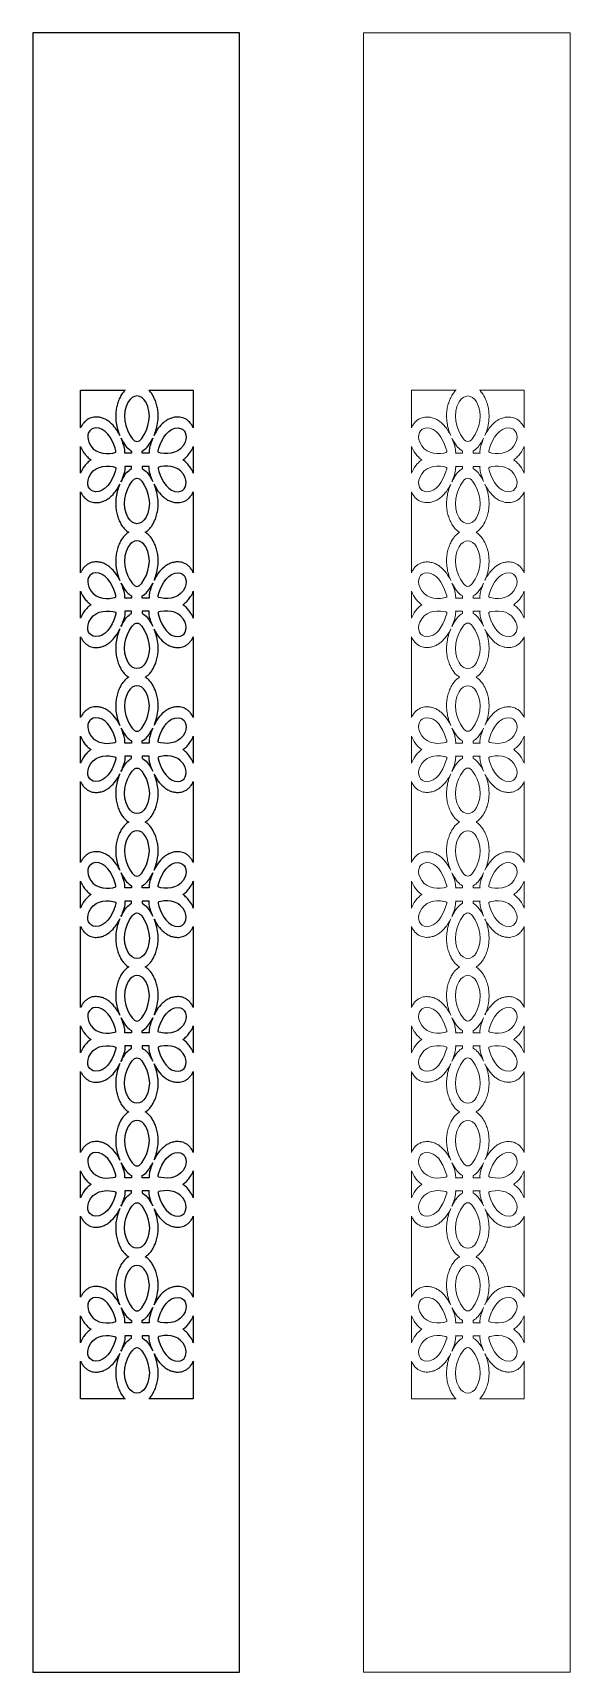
# Model space of a CAD drawing. Header units: centimetres. Extents: x -9.5 to -0.2, y -14.4 to 13.7.
import ezdxf

# ---------------------------------------------------------------- set-up
doc = ezdxf.new("R2010")
doc.units = ezdxf.units.CM
doc.header["$MEASUREMENT"] = 0
doc.layers.add('layer 1', color=7, linetype='Continuous')

msp = doc.modelspace()

# ---------------------------------------------------------------- linework, layer by layer
at = {"layer": 'layer 1', "color": 35}
for points, knots in [([(-5.92155, -14.3507), (-5.92155, -14.3507), (-9.46292, -14.3507), (-9.46292, -14.3507), (-9.46292, -14.3507), (-9.46292, -14.3507), (-9.46292, 13.74302), (-9.46292, 13.74302), (-9.46292, 13.74302), (-9.46292, 13.74302), (-5.92155, 13.74302), (-5.92155, 13.74302), (-5.92155, 13.74302), (-5.92155, 13.74302), (-5.92155, -14.3507), (-5.92155, -14.3507)], [0, 0, 0, 0, 0.2, 0.2, 0.2, 0.2, 0.4, 0.4, 0.4, 0.4, 0.6, 0.6, 0.6, 0.6, 1, 1, 1, 1]), ([(-8.64304, 6.97295), (-8.63499, 6.99097), (-8.62658, 7.00729), (-8.6166, 7.02424), (-8.6166, 7.02424), (-8.60436, 7.04228), (-8.59225, 7.05782), (-8.57812, 7.07363), (-8.57812, 7.07363), (-8.56325, 7.08812), (-8.54886, 7.10035), (-8.53257, 7.1123), (-8.53257, 7.1123), (-8.51581, 7.12288), (-8.49976, 7.13147), (-8.48205, 7.13938), (-8.48205, 7.13938), (-8.45136, 7.15056), (-8.42346, 7.15639), (-8.39153, 7.15878), (-8.39153, 7.15878), (-8.36724, 7.15897), (-8.3444, 7.15757), (-8.32025, 7.15436), (-8.32025, 7.15436), (-8.29702, 7.14962), (-8.27536, 7.14367), (-8.25271, 7.13576), (-8.25271, 7.13576), (-8.23128, 7.1267), (-8.21133, 7.11681), (-8.1908, 7.10505), (-8.1908, 7.10505), (-8.17153, 7.09253), (-8.15355, 7.07948), (-8.13534, 7.06478), (-8.13534, 7.06478), (-8.10134, 7.03461), (-8.0723, 7.00276), (-8.0437, 6.96507), (-8.0437, 6.96507), (-8.0437, 6.96507), (-8.01833, 6.92811), (-8.01833, 6.92811), (-8.01833, 6.92811), (-8.00076, 6.89991), (-7.98477, 6.87112), (-7.97018, 6.84149), (-7.97018, 6.84149), (-7.97799, 6.8595), (-7.98537, 6.87784), (-7.99244, 6.89684), (-7.99244, 6.89684), (-8.00429, 6.93184), (-8.01414, 6.96613), (-8.02275, 7.00257), (-8.02275, 7.00257), (-8.03035, 7.04029), (-8.03575, 7.07655), (-8.03944, 7.11517), (-8.03944, 7.11517), (-8.0412, 7.14484), (-8.0418, 7.17339), (-8.04131, 7.20315), (-8.04131, 7.20315), (-8.03961, 7.23363), (-8.03681, 7.26257), (-8.03266, 7.2927), (-8.03266, 7.2927), (-8.02712, 7.32336), (-8.02062, 7.35213), (-8.01253, 7.38192), (-8.01253, 7.38192), (-8.00291, 7.412), (-7.99255, 7.43991), (-7.98043, 7.46858), (-7.98043, 7.46858), (-7.96775, 7.49511), (-7.95478, 7.51995), (-7.93993, 7.54472), (-7.93993, 7.54472), (-7.92639, 7.56483), (-7.91283, 7.58282), (-7.89751, 7.60088), (-7.89751, 7.60088), (-7.89113, 7.60757), (-7.88479, 7.61392), (-7.87837, 7.62003), (-7.87837, 7.62003), (-7.87837, 7.62003), (-8.64304, 7.62003), (-8.64304, 7.62003), (-8.64304, 7.62003), (-8.64304, 7.62003), (-8.64304, 6.97295), (-8.64304, 6.97295)], [0, 0, 0, 0, 0.04, 0.04, 0.04, 0.04, 0.08, 0.08, 0.08, 0.08, 0.12, 0.12, 0.12, 0.12, 0.16, 0.16, 0.16, 0.16, 0.2, 0.2, 0.2, 0.2, 0.24, 0.24, 0.24, 0.24, 0.28, 0.28, 0.28, 0.28, 0.32, 0.32, 0.32, 0.32, 0.36, 0.36, 0.36, 0.36, 0.4, 0.4, 0.4, 0.4, 0.44, 0.44, 0.44, 0.44, 0.48, 0.48, 0.48, 0.48, 0.52, 0.52, 0.52, 0.52, 0.56, 0.56, 0.56, 0.56, 0.6, 0.6, 0.6, 0.6, 0.64, 0.64, 0.64, 0.64, 0.68, 0.68, 0.68, 0.68, 0.72, 0.72, 0.72, 0.72, 0.76, 0.76, 0.76, 0.76, 0.8, 0.8, 0.8, 0.8, 0.84, 0.84, 0.84, 0.84, 0.88, 0.88, 0.88, 0.88, 0.92, 0.92, 0.92, 0.92, 1, 1, 1, 1]), ([(-7.47605, 7.62003), (-7.46962, 7.61391), (-7.46329, 7.60757), (-7.4569, 7.60087), (-7.4569, 7.60087), (-7.4416, 7.58281), (-7.42803, 7.56483), (-7.4145, 7.54473), (-7.4145, 7.54473), (-7.39426, 7.51099), (-7.37768, 7.47731), (-7.36197, 7.44011), (-7.36197, 7.44011), (-7.35118, 7.41098), (-7.34212, 7.38271), (-7.33387, 7.35235), (-7.33387, 7.35235), (-7.32711, 7.32235), (-7.32186, 7.29346), (-7.31764, 7.26277), (-7.31764, 7.26277), (-7.31475, 7.23271), (-7.31313, 7.20384), (-7.31263, 7.17358), (-7.31263, 7.17358), (-7.31327, 7.14407), (-7.31493, 7.11576), (-7.31773, 7.08646), (-7.31773, 7.08646), (-7.32401, 7.03866), (-7.33289, 6.99467), (-7.34529, 6.94877), (-7.34529, 6.94877), (-7.35636, 6.91242), (-7.36862, 6.87836), (-7.38282, 6.84436), (-7.38282, 6.84436), (-7.36862, 6.87297), (-7.35311, 6.90081), (-7.33609, 6.92811), (-7.33609, 6.92811), (-7.33609, 6.92811), (-7.31072, 6.96507), (-7.31072, 6.96507), (-7.31072, 6.96507), (-7.28212, 7.00277), (-7.25308, 7.03461), (-7.21908, 7.06479), (-7.21908, 7.06479), (-7.20088, 7.07948), (-7.18289, 7.09253), (-7.16363, 7.10505), (-7.16363, 7.10505), (-7.1431, 7.11681), (-7.12314, 7.1267), (-7.10172, 7.13576), (-7.10172, 7.13576), (-7.07907, 7.14367), (-7.05741, 7.14962), (-7.03418, 7.15436), (-7.03418, 7.15436), (-7.01003, 7.15757), (-6.98719, 7.15897), (-6.96289, 7.15878), (-6.96289, 7.15878), (-6.93097, 7.15639), (-6.90306, 7.15056), (-6.87237, 7.13938), (-6.87237, 7.13938), (-6.85467, 7.13147), (-6.83862, 7.12287), (-6.82186, 7.1123), (-6.82186, 7.1123), (-6.80557, 7.10035), (-6.79118, 7.08813), (-6.77631, 7.07363), (-6.77631, 7.07363), (-6.76219, 7.05782), (-6.75008, 7.04229), (-6.73783, 7.02425), (-6.73783, 7.02425), (-6.72785, 7.00729), (-6.71943, 6.99098), (-6.71138, 6.97295), (-6.71138, 6.97295), (-6.71138, 6.97295), (-6.71138, 7.62003), (-6.71138, 7.62003), (-6.71138, 7.62003), (-6.71138, 7.62003), (-7.47605, 7.62003), (-7.47605, 7.62003)], [0, 0, 0, 0, 0.04166667, 0.04166667, 0.04166667, 0.04166667, 0.08333333, 0.08333333, 0.08333333, 0.08333333, 0.125, 0.125, 0.125, 0.125, 0.16666667, 0.16666667, 0.16666667, 0.16666667, 0.20833333, 0.20833333, 0.20833333, 0.20833333, 0.25, 0.25, 0.25, 0.25, 0.29166667, 0.29166667, 0.29166667, 0.29166667, 0.33333333, 0.33333333, 0.33333333, 0.33333333, 0.375, 0.375, 0.375, 0.375, 0.41666667, 0.41666667, 0.41666667, 0.41666667, 0.45833333, 0.45833333, 0.45833333, 0.45833333, 0.5, 0.5, 0.5, 0.5, 0.54166667, 0.54166667, 0.54166667, 0.54166667, 0.58333333, 0.58333333, 0.58333333, 0.58333333, 0.625, 0.625, 0.625, 0.625, 0.66666667, 0.66666667, 0.66666667, 0.66666667, 0.70833333, 0.70833333, 0.70833333, 0.70833333, 0.75, 0.75, 0.75, 0.75, 0.79166667, 0.79166667, 0.79166667, 0.79166667, 0.83333333, 0.83333333, 0.83333333, 0.83333333, 0.875, 0.875, 0.875, 0.875, 0.91666667, 0.91666667, 0.91666667, 0.91666667, 1, 1, 1, 1]), ([(-7.7586, 6.79281), (-7.8833, 6.96429), (-7.944, 7.21124), (-7.82784, 7.41655), (-7.82784, 7.41655), (-7.75013, 7.55389), (-7.60428, 7.55388), (-7.52658, 7.41655), (-7.52658, 7.41655), (-7.41042, 7.21124), (-7.47112, 6.96429), (-7.59582, 6.79281), (-7.59582, 6.79281), (-7.64709, 6.72229), (-7.70733, 6.72229), (-7.7586, 6.79281)], [0, 0, 0, 0, 0.2, 0.2, 0.2, 0.2, 0.4, 0.4, 0.4, 0.4, 0.6, 0.6, 0.6, 0.6, 1, 1, 1, 1]), ([(-8.08879, 6.54176), (-8.23923, 6.51326), (-8.42272, 6.54309), (-8.50148, 6.72558), (-8.50148, 6.72558), (-8.55417, 6.84766), (-8.49847, 6.96667), (-8.38645, 6.97141), (-8.38645, 6.97141), (-8.21898, 6.97849), (-8.1063, 6.79734), (-8.05108, 6.62234), (-8.05108, 6.62234), (-8.02837, 6.55038), (-8.02692, 6.55347), (-8.08879, 6.54176)], [0, 0, 0, 0, 0.2, 0.2, 0.2, 0.2, 0.4, 0.4, 0.4, 0.4, 0.6, 0.6, 0.6, 0.6, 1, 1, 1, 1]), ([(-7.8715, 6.6674), (-7.89608, 6.70222), (-7.91807, 6.73741), (-7.93906, 6.77566), (-7.93906, 6.77566), (-7.94229, 6.78197), (-7.94545, 6.78827), (-7.94854, 6.79458), (-7.94854, 6.79458), (-7.93324, 6.75913), (-7.91967, 6.72239), (-7.90753, 6.68398), (-7.90753, 6.68398), (-7.90403, 6.67292), (-7.90058, 6.66185), (-7.89734, 6.65067), (-7.89734, 6.65067), (-7.88808, 6.61677), (-7.88458, 6.58784), (-7.88501, 6.55175), (-7.88501, 6.55175), (-7.88501, 6.55175), (-7.88657, 6.53752), (-7.88657, 6.53752), (-7.88657, 6.53752), (-7.88657, 6.53752), (-7.76835, 6.53752), (-7.76835, 6.53752), (-7.76835, 6.53752), (-7.76835, 6.53752), (-7.76835, 6.57551), (-7.76835, 6.57551), (-7.76835, 6.57551), (-7.80047, 6.59242), (-7.82703, 6.61453), (-7.85383, 6.64488), (-7.85383, 6.64488), (-7.85383, 6.64488), (-7.8715, 6.6674), (-7.8715, 6.6674)], [0, 0, 0, 0, 0.09090909, 0.09090909, 0.09090909, 0.09090909, 0.18181818, 0.18181818, 0.18181818, 0.18181818, 0.27272727, 0.27272727, 0.27272727, 0.27272727, 0.36363636, 0.36363636, 0.36363636, 0.36363636, 0.45454545, 0.45454545, 0.45454545, 0.45454545, 0.54545455, 0.54545455, 0.54545455, 0.54545455, 0.63636364, 0.63636364, 0.63636364, 0.63636364, 0.72727273, 0.72727273, 0.72727273, 0.72727273, 0.81818182, 0.81818182, 0.81818182, 0.81818182, 1, 1, 1, 1]), ([(-7.58608, 6.53752), (-7.58608, 6.53752), (-7.46785, 6.53752), (-7.46785, 6.53752), (-7.46785, 6.53752), (-7.46785, 6.53752), (-7.46943, 6.55174), (-7.46943, 6.55174), (-7.46943, 6.55174), (-7.46979, 6.58458), (-7.46712, 6.61129), (-7.45933, 6.64247), (-7.45933, 6.64247), (-7.4555, 6.6565), (-7.45125, 6.67025), (-7.44688, 6.68403), (-7.44688, 6.68403), (-7.43464, 6.72267), (-7.421, 6.75959), (-7.4056, 6.79521), (-7.4056, 6.79521), (-7.43294, 6.74111), (-7.46383, 6.68998), (-7.5006, 6.64486), (-7.5006, 6.64486), (-7.5272, 6.61476), (-7.5534, 6.59293), (-7.58608, 6.57519), (-7.58608, 6.57519), (-7.58608, 6.57519), (-7.58608, 6.53752), (-7.58608, 6.53752)], [0, 0, 0, 0, 0.11111111, 0.11111111, 0.11111111, 0.11111111, 0.22222222, 0.22222222, 0.22222222, 0.22222222, 0.33333333, 0.33333333, 0.33333333, 0.33333333, 0.44444444, 0.44444444, 0.44444444, 0.44444444, 0.55555556, 0.55555556, 0.55555556, 0.55555556, 0.66666667, 0.66666667, 0.66666667, 0.66666667, 0.77777778, 0.77777778, 0.77777778, 0.77777778, 1, 1, 1, 1]), ([(-7.26564, 6.54176), (-7.1152, 6.51326), (-6.9317, 6.54309), (-6.85294, 6.72558), (-6.85294, 6.72558), (-6.80025, 6.84766), (-6.85596, 6.96667), (-6.96797, 6.97141), (-6.96797, 6.97141), (-7.13544, 6.97849), (-7.24812, 6.79734), (-7.30334, 6.62234), (-7.30334, 6.62234), (-7.32606, 6.55038), (-7.3275, 6.55347), (-7.26564, 6.54176)], [0, 0, 0, 0, 0.2, 0.2, 0.2, 0.2, 0.4, 0.4, 0.4, 0.4, 0.6, 0.6, 0.6, 0.6, 1, 1, 1, 1]), ([(-8.64304, 6.19426), (-8.62951, 6.22742), (-8.61458, 6.25674), (-8.59679, 6.28679), (-8.59679, 6.28679), (-8.58185, 6.30923), (-8.56685, 6.3294), (-8.54998, 6.34964), (-8.54998, 6.34964), (-8.53291, 6.36801), (-8.51598, 6.38439), (-8.49745, 6.40045), (-8.49745, 6.40045), (-8.48605, 6.40932), (-8.47475, 6.41747), (-8.46337, 6.42502), (-8.46337, 6.42502), (-8.47481, 6.43269), (-8.48607, 6.44084), (-8.49745, 6.44969), (-8.49745, 6.44969), (-8.51598, 6.46575), (-8.5329, 6.48213), (-8.54998, 6.50051), (-8.54998, 6.50051), (-8.56685, 6.52075), (-8.58185, 6.54092), (-8.59679, 6.56337), (-8.59679, 6.56337), (-8.61458, 6.59341), (-8.62951, 6.62273), (-8.64304, 6.65589), (-8.64304, 6.65589), (-8.64304, 6.65589), (-8.64304, 6.19426), (-8.64304, 6.19426)], [0, 0, 0, 0, 0.1, 0.1, 0.1, 0.1, 0.2, 0.2, 0.2, 0.2, 0.3, 0.3, 0.3, 0.3, 0.4, 0.4, 0.4, 0.4, 0.5, 0.5, 0.5, 0.5, 0.6, 0.6, 0.6, 0.6, 0.7, 0.7, 0.7, 0.7, 0.8, 0.8, 0.8, 0.8, 1, 1, 1, 1]), ([(-6.71138, 6.65589), (-6.72491, 6.62273), (-6.73985, 6.5934), (-6.75763, 6.56337), (-6.75763, 6.56337), (-6.77258, 6.54091), (-6.78758, 6.52074), (-6.80445, 6.5005), (-6.80445, 6.5005), (-6.82154, 6.48213), (-6.83846, 6.46574), (-6.85699, 6.44969), (-6.85699, 6.44969), (-6.86834, 6.44086), (-6.87956, 6.43273), (-6.89096, 6.42508), (-6.89096, 6.42508), (-6.87956, 6.41742), (-6.86833, 6.40929), (-6.85698, 6.40046), (-6.85698, 6.40046), (-6.83845, 6.3844), (-6.82153, 6.36802), (-6.80445, 6.34964), (-6.80445, 6.34964), (-6.78758, 6.32941), (-6.77257, 6.30923), (-6.75763, 6.28679), (-6.75763, 6.28679), (-6.73985, 6.25675), (-6.72491, 6.22743), (-6.71138, 6.19427), (-6.71138, 6.19427), (-6.71138, 6.19427), (-6.71138, 6.65589), (-6.71138, 6.65589)], [0, 0, 0, 0, 0.1, 0.1, 0.1, 0.1, 0.2, 0.2, 0.2, 0.2, 0.3, 0.3, 0.3, 0.3, 0.4, 0.4, 0.4, 0.4, 0.5, 0.5, 0.5, 0.5, 0.6, 0.6, 0.6, 0.6, 0.7, 0.7, 0.7, 0.7, 0.8, 0.8, 0.8, 0.8, 1, 1, 1, 1]), ([(-8.08879, 6.30838), (-8.23923, 6.33688), (-8.42272, 6.30705), (-8.50148, 6.12456), (-8.50148, 6.12456), (-8.55417, 6.00248), (-8.49847, 5.88348), (-8.38645, 5.87874), (-8.38645, 5.87874), (-8.21898, 5.87165), (-8.1063, 6.0528), (-8.05108, 6.22781), (-8.05108, 6.22781), (-8.02837, 6.29977), (-8.02692, 6.29667), (-8.08879, 6.30838)], [0, 0, 0, 0, 0.2, 0.2, 0.2, 0.2, 0.4, 0.4, 0.4, 0.4, 0.6, 0.6, 0.6, 0.6, 1, 1, 1, 1]), ([(-7.76835, 6.31262), (-7.76835, 6.31262), (-7.76835, 6.27464), (-7.76835, 6.27464), (-7.76835, 6.27464), (-7.80048, 6.25773), (-7.82703, 6.23562), (-7.85384, 6.20526), (-7.85384, 6.20526), (-7.85384, 6.20526), (-7.87151, 6.18272), (-7.87151, 6.18272), (-7.87151, 6.18272), (-7.88614, 6.162), (-7.90003, 6.14111), (-7.91363, 6.11933), (-7.91363, 6.11933), (-7.92711, 6.09632), (-7.93951, 6.07332), (-7.95105, 6.0498), (-7.95105, 6.0498), (-7.93471, 6.08704), (-7.92032, 6.12568), (-7.90752, 6.16619), (-7.90752, 6.16619), (-7.90402, 6.17725), (-7.90058, 6.18831), (-7.89734, 6.19948), (-7.89734, 6.19948), (-7.88808, 6.23338), (-7.88458, 6.26232), (-7.88501, 6.29841), (-7.88501, 6.29841), (-7.88501, 6.29841), (-7.88657, 6.31262), (-7.88657, 6.31262), (-7.88657, 6.31262), (-7.88657, 6.31262), (-7.76835, 6.31262), (-7.76835, 6.31262)], [0, 0, 0, 0, 0.09090909, 0.09090909, 0.09090909, 0.09090909, 0.18181818, 0.18181818, 0.18181818, 0.18181818, 0.27272727, 0.27272727, 0.27272727, 0.27272727, 0.36363636, 0.36363636, 0.36363636, 0.36363636, 0.45454545, 0.45454545, 0.45454545, 0.45454545, 0.54545455, 0.54545455, 0.54545455, 0.54545455, 0.63636364, 0.63636364, 0.63636364, 0.63636364, 0.72727273, 0.72727273, 0.72727273, 0.72727273, 0.81818182, 0.81818182, 0.81818182, 0.81818182, 1, 1, 1, 1]), ([(-7.58608, 6.27496), (-7.58608, 6.27496), (-7.58608, 6.31262), (-7.58608, 6.31262), (-7.58608, 6.31262), (-7.58608, 6.31262), (-7.46785, 6.31262), (-7.46785, 6.31262), (-7.46785, 6.31262), (-7.46785, 6.31262), (-7.46943, 6.29842), (-7.46943, 6.29842), (-7.46943, 6.29842), (-7.46979, 6.26557), (-7.46712, 6.23886), (-7.45933, 6.20767), (-7.45933, 6.20767), (-7.4555, 6.19366), (-7.45125, 6.17993), (-7.44689, 6.16616), (-7.44689, 6.16616), (-7.43467, 6.12754), (-7.42103, 6.09062), (-7.40563, 6.055), (-7.40563, 6.055), (-7.43297, 6.10908), (-7.46384, 6.16017), (-7.50059, 6.20527), (-7.50059, 6.20527), (-7.52719, 6.23538), (-7.5534, 6.25722), (-7.58608, 6.27496)], [0, 0, 0, 0, 0.11111111, 0.11111111, 0.11111111, 0.11111111, 0.22222222, 0.22222222, 0.22222222, 0.22222222, 0.33333333, 0.33333333, 0.33333333, 0.33333333, 0.44444444, 0.44444444, 0.44444444, 0.44444444, 0.55555556, 0.55555556, 0.55555556, 0.55555556, 0.66666667, 0.66666667, 0.66666667, 0.66666667, 0.77777778, 0.77777778, 0.77777778, 0.77777778, 1, 1, 1, 1]), ([(-7.26564, 6.30838), (-7.11519, 6.33689), (-6.9317, 6.30705), (-6.85294, 6.12456), (-6.85294, 6.12456), (-6.80025, 6.00248), (-6.85595, 5.88348), (-6.96798, 5.87873), (-6.96798, 5.87873), (-7.13544, 5.87165), (-7.24813, 6.0528), (-7.30334, 6.2278), (-7.30334, 6.2278), (-7.32605, 6.29977), (-7.3275, 6.29668), (-7.26564, 6.30838)], [0, 0, 0, 0, 0.2, 0.2, 0.2, 0.2, 0.4, 0.4, 0.4, 0.4, 0.6, 0.6, 0.6, 0.6, 1, 1, 1, 1]), ([(-8.64304, 4.48986), (-8.63499, 4.50789), (-8.62658, 4.5242), (-8.6166, 4.54116), (-8.6166, 4.54116), (-8.60436, 4.5592), (-8.59225, 4.57473), (-8.57812, 4.59054), (-8.57812, 4.59054), (-8.56325, 4.60504), (-8.54886, 4.61726), (-8.53257, 4.62921), (-8.53257, 4.62921), (-8.51581, 4.63979), (-8.49976, 4.64838), (-8.48205, 4.65629), (-8.48205, 4.65629), (-8.45136, 4.66747), (-8.42346, 4.67331), (-8.39153, 4.67569), (-8.39153, 4.67569), (-8.36724, 4.67588), (-8.3444, 4.67448), (-8.32025, 4.67127), (-8.32025, 4.67127), (-8.29702, 4.66653), (-8.27536, 4.66058), (-8.25271, 4.65268), (-8.25271, 4.65268), (-8.23128, 4.64361), (-8.21133, 4.63373), (-8.1908, 4.62197), (-8.1908, 4.62197), (-8.17153, 4.60945), (-8.15355, 4.59639), (-8.13534, 4.5817), (-8.13534, 4.5817), (-8.10134, 4.55152), (-8.0723, 4.51967), (-8.0437, 4.48198), (-8.0437, 4.48198), (-8.0437, 4.48198), (-8.01833, 4.44502), (-8.01833, 4.44502), (-8.01833, 4.44502), (-8.00076, 4.41682), (-7.98477, 4.38803), (-7.97018, 4.3584), (-7.97018, 4.3584), (-7.97799, 4.37641), (-7.98537, 4.39475), (-7.99244, 4.41375), (-7.99244, 4.41375), (-8.00429, 4.44875), (-8.01414, 4.48304), (-8.02275, 4.51948), (-8.02275, 4.51948), (-8.03035, 4.5572), (-8.03575, 4.59346), (-8.03944, 4.63208), (-8.03944, 4.63208), (-8.0412, 4.66176), (-8.0418, 4.6903), (-8.04131, 4.72006), (-8.04131, 4.72006), (-8.03961, 4.75054), (-8.03681, 4.77949), (-8.03266, 4.80962), (-8.03266, 4.80962), (-8.02712, 4.84028), (-8.02062, 4.86904), (-8.01253, 4.89883), (-8.01253, 4.89883), (-8.00291, 4.92891), (-7.99255, 4.95682), (-7.98043, 4.98549), (-7.98043, 4.98549), (-7.96775, 5.01202), (-7.95478, 5.03687), (-7.93993, 5.06163), (-7.93993, 5.06163), (-7.92639, 5.08174), (-7.91283, 5.09973), (-7.89751, 5.11779), (-7.89751, 5.11779), (-7.88158, 5.13449), (-7.86599, 5.14899), (-7.84856, 5.16323), (-7.84856, 5.16323), (-7.83823, 5.17061), (-7.82812, 5.17729), (-7.81775, 5.18353), (-7.81775, 5.18353), (-7.82812, 5.18978), (-7.83823, 5.19644), (-7.84856, 5.20382), (-7.84856, 5.20382), (-7.86599, 5.21806), (-7.88158, 5.23256), (-7.89751, 5.24926), (-7.89751, 5.24926), (-7.91283, 5.26732), (-7.92639, 5.28531), (-7.93993, 5.30542), (-7.93993, 5.30542), (-7.95478, 5.33019), (-7.96775, 5.35503), (-7.98043, 5.38156), (-7.98043, 5.38156), (-7.99255, 5.41023), (-8.00291, 5.43814), (-8.01253, 5.46821), (-8.01253, 5.46821), (-8.02062, 5.49802), (-8.02712, 5.52677), (-8.03266, 5.55744), (-8.03266, 5.55744), (-8.03682, 5.58757), (-8.03961, 5.61651), (-8.04131, 5.64699), (-8.04131, 5.64699), (-8.0418, 5.67675), (-8.0412, 5.7053), (-8.03945, 5.73497), (-8.03945, 5.73497), (-8.03575, 5.77359), (-8.03035, 5.80986), (-8.02275, 5.84757), (-8.02275, 5.84757), (-8.01415, 5.88402), (-8.00429, 5.91831), (-7.99244, 5.95332), (-7.99244, 5.95332), (-7.98514, 5.97292), (-7.97749, 5.99182), (-7.96941, 6.01024), (-7.96941, 6.01024), (-7.98421, 5.98006), (-8.00045, 5.95074), (-8.01833, 5.92204), (-8.01833, 5.92204), (-8.01833, 5.92204), (-8.0437, 5.88507), (-8.0437, 5.88507), (-8.0437, 5.88507), (-8.07231, 5.84739), (-8.10134, 5.81555), (-8.13533, 5.78537), (-8.13533, 5.78537), (-8.15354, 5.77068), (-8.17152, 5.75763), (-8.19078, 5.74511), (-8.19078, 5.74511), (-8.21132, 5.73334), (-8.23128, 5.72344), (-8.25273, 5.71438), (-8.25273, 5.71438), (-8.27536, 5.70648), (-8.29702, 5.70053), (-8.32025, 5.69579), (-8.32025, 5.69579), (-8.3444, 5.69258), (-8.36724, 5.69118), (-8.39154, 5.69136), (-8.39154, 5.69136), (-8.42347, 5.69377), (-8.45137, 5.69959), (-8.48206, 5.71078), (-8.48206, 5.71078), (-8.49976, 5.71868), (-8.51582, 5.72729), (-8.53258, 5.73785), (-8.53258, 5.73785), (-8.54886, 5.74981), (-8.56325, 5.76203), (-8.57812, 5.77653), (-8.57812, 5.77653), (-8.59224, 5.79233), (-8.60436, 5.80787), (-8.6166, 5.8259), (-8.6166, 5.8259), (-8.62658, 5.84286), (-8.63499, 5.85918), (-8.64304, 5.87721), (-8.64304, 5.87721), (-8.64304, 5.87721), (-8.64304, 4.48986), (-8.64304, 4.48986)], [0, 0, 0, 0, 0.02083333, 0.02083333, 0.02083333, 0.02083333, 0.04166667, 0.04166667, 0.04166667, 0.04166667, 0.0625, 0.0625, 0.0625, 0.0625, 0.08333333, 0.08333333, 0.08333333, 0.08333333, 0.10416667, 0.10416667, 0.10416667, 0.10416667, 0.125, 0.125, 0.125, 0.125, 0.14583333, 0.14583333, 0.14583333, 0.14583333, 0.16666667, 0.16666667, 0.16666667, 0.16666667, 0.1875, 0.1875, 0.1875, 0.1875, 0.20833333, 0.20833333, 0.20833333, 0.20833333, 0.22916667, 0.22916667, 0.22916667, 0.22916667, 0.25, 0.25, 0.25, 0.25, 0.27083333, 0.27083333, 0.27083333, 0.27083333, 0.29166667, 0.29166667, 0.29166667, 0.29166667, 0.3125, 0.3125, 0.3125, 0.3125, 0.33333333, 0.33333333, 0.33333333, 0.33333333, 0.35416667, 0.35416667, 0.35416667, 0.35416667, 0.375, 0.375, 0.375, 0.375, 0.39583333, 0.39583333, 0.39583333, 0.39583333, 0.41666667, 0.41666667, 0.41666667, 0.41666667, 0.4375, 0.4375, 0.4375, 0.4375, 0.45833333, 0.45833333, 0.45833333, 0.45833333, 0.47916667, 0.47916667, 0.47916667, 0.47916667, 0.5, 0.5, 0.5, 0.5, 0.52083333, 0.52083333, 0.52083333, 0.52083333, 0.54166667, 0.54166667, 0.54166667, 0.54166667, 0.5625, 0.5625, 0.5625, 0.5625, 0.58333333, 0.58333333, 0.58333333, 0.58333333, 0.60416667, 0.60416667, 0.60416667, 0.60416667, 0.625, 0.625, 0.625, 0.625, 0.64583333, 0.64583333, 0.64583333, 0.64583333, 0.66666667, 0.66666667, 0.66666667, 0.66666667, 0.6875, 0.6875, 0.6875, 0.6875, 0.70833333, 0.70833333, 0.70833333, 0.70833333, 0.72916667, 0.72916667, 0.72916667, 0.72916667, 0.75, 0.75, 0.75, 0.75, 0.77083333, 0.77083333, 0.77083333, 0.77083333, 0.79166667, 0.79166667, 0.79166667, 0.79166667, 0.8125, 0.8125, 0.8125, 0.8125, 0.83333333, 0.83333333, 0.83333333, 0.83333333, 0.85416667, 0.85416667, 0.85416667, 0.85416667, 0.875, 0.875, 0.875, 0.875, 0.89583333, 0.89583333, 0.89583333, 0.89583333, 0.91666667, 0.91666667, 0.91666667, 0.91666667, 0.9375, 0.9375, 0.9375, 0.9375, 0.95833333, 0.95833333, 0.95833333, 0.95833333, 1, 1, 1, 1]), ([(-7.7586, 6.05733), (-7.8833, 5.88585), (-7.94401, 5.6389), (-7.82784, 5.43359), (-7.82784, 5.43359), (-7.75013, 5.29624), (-7.60428, 5.29627), (-7.52658, 5.43359), (-7.52658, 5.43359), (-7.41042, 5.6389), (-7.47112, 5.88585), (-7.59582, 6.05733), (-7.59582, 6.05733), (-7.64709, 6.12785), (-7.70733, 6.12785), (-7.7586, 6.05733)], [0, 0, 0, 0, 0.2, 0.2, 0.2, 0.2, 0.4, 0.4, 0.4, 0.4, 0.6, 0.6, 0.6, 0.6, 1, 1, 1, 1]), ([(-6.71138, 5.87721), (-6.71943, 5.85918), (-6.72786, 5.84285), (-6.73783, 5.82589), (-6.73783, 5.82589), (-6.75008, 5.80786), (-6.76219, 5.79232), (-6.77632, 5.77652), (-6.77632, 5.77652), (-6.79118, 5.76202), (-6.80557, 5.74981), (-6.82185, 5.73785), (-6.82185, 5.73785), (-6.83861, 5.72728), (-6.85467, 5.71868), (-6.87236, 5.71078), (-6.87236, 5.71078), (-6.90305, 5.69959), (-6.93096, 5.69376), (-6.96288, 5.69136), (-6.96288, 5.69136), (-6.98719, 5.69118), (-7.01003, 5.69257), (-7.03418, 5.69578), (-7.03418, 5.69578), (-7.05741, 5.70053), (-7.07907, 5.70647), (-7.10171, 5.71438), (-7.10171, 5.71438), (-7.12315, 5.72344), (-7.14311, 5.73334), (-7.16365, 5.74511), (-7.16365, 5.74511), (-7.18291, 5.75762), (-7.20089, 5.77068), (-7.21909, 5.78537), (-7.21909, 5.78537), (-7.25309, 5.81555), (-7.28212, 5.84738), (-7.31073, 5.88507), (-7.31073, 5.88507), (-7.31073, 5.88507), (-7.3361, 5.92204), (-7.3361, 5.92204), (-7.3361, 5.92204), (-7.35312, 5.94934), (-7.36863, 5.97719), (-7.38283, 6.00581), (-7.38283, 6.00581), (-7.36863, 5.9718), (-7.35637, 5.93774), (-7.34529, 5.90138), (-7.34529, 5.90138), (-7.33289, 5.85548), (-7.32401, 5.81148), (-7.31773, 5.76368), (-7.31773, 5.76368), (-7.31493, 5.73438), (-7.31327, 5.70607), (-7.31263, 5.67656), (-7.31263, 5.67656), (-7.31313, 5.6463), (-7.31475, 5.61744), (-7.31764, 5.58736), (-7.31764, 5.58736), (-7.32186, 5.55668), (-7.32711, 5.52779), (-7.33387, 5.49779), (-7.33387, 5.49779), (-7.34212, 5.46743), (-7.35118, 5.43916), (-7.36197, 5.41003), (-7.36197, 5.41003), (-7.37768, 5.37284), (-7.39426, 5.33914), (-7.4145, 5.30541), (-7.4145, 5.30541), (-7.42803, 5.28531), (-7.4416, 5.26733), (-7.4569, 5.24927), (-7.4569, 5.24927), (-7.47283, 5.23258), (-7.48844, 5.21807), (-7.50586, 5.20383), (-7.50586, 5.20383), (-7.51619, 5.19645), (-7.52631, 5.18978), (-7.53668, 5.18353), (-7.53668, 5.18353), (-7.52631, 5.17728), (-7.51619, 5.17061), (-7.50585, 5.16322), (-7.50585, 5.16322), (-7.48844, 5.14899), (-7.47283, 5.13447), (-7.4569, 5.11779), (-7.4569, 5.11779), (-7.4416, 5.09973), (-7.42803, 5.08174), (-7.4145, 5.06164), (-7.4145, 5.06164), (-7.39426, 5.02791), (-7.37768, 4.99422), (-7.36197, 4.95703), (-7.36197, 4.95703), (-7.35118, 4.92789), (-7.34212, 4.89963), (-7.33387, 4.86926), (-7.33387, 4.86926), (-7.32711, 4.83926), (-7.32186, 4.81037), (-7.31764, 4.77969), (-7.31764, 4.77969), (-7.31475, 4.74962), (-7.31313, 4.72075), (-7.31263, 4.69049), (-7.31263, 4.69049), (-7.31327, 4.66098), (-7.31493, 4.63267), (-7.31773, 4.60337), (-7.31773, 4.60337), (-7.32401, 4.55558), (-7.33289, 4.51159), (-7.34529, 4.46568), (-7.34529, 4.46568), (-7.35636, 4.42933), (-7.36862, 4.39527), (-7.38282, 4.36127), (-7.38282, 4.36127), (-7.36862, 4.38988), (-7.35311, 4.41772), (-7.33609, 4.44502), (-7.33609, 4.44502), (-7.33609, 4.44502), (-7.31072, 4.48198), (-7.31072, 4.48198), (-7.31072, 4.48198), (-7.28212, 4.51968), (-7.25308, 4.55153), (-7.21908, 4.5817), (-7.21908, 4.5817), (-7.20088, 4.59639), (-7.18289, 4.60945), (-7.16363, 4.62197), (-7.16363, 4.62197), (-7.1431, 4.63372), (-7.12314, 4.64362), (-7.10172, 4.65268), (-7.10172, 4.65268), (-7.07907, 4.66058), (-7.05741, 4.66653), (-7.03418, 4.67127), (-7.03418, 4.67127), (-7.01003, 4.67448), (-6.98719, 4.67588), (-6.96289, 4.67569), (-6.96289, 4.67569), (-6.93097, 4.67331), (-6.90306, 4.66747), (-6.87237, 4.65629), (-6.87237, 4.65629), (-6.85467, 4.64838), (-6.83862, 4.63979), (-6.82186, 4.62921), (-6.82186, 4.62921), (-6.80557, 4.61726), (-6.79118, 4.60504), (-6.77631, 4.59054), (-6.77631, 4.59054), (-6.76219, 4.57474), (-6.75008, 4.5592), (-6.73783, 4.54116), (-6.73783, 4.54116), (-6.72785, 4.52421), (-6.71943, 4.50789), (-6.71138, 4.48986), (-6.71138, 4.48986), (-6.71138, 4.48986), (-6.71138, 5.87721), (-6.71138, 5.87721)], [0, 0, 0, 0, 0.02173913, 0.02173913, 0.02173913, 0.02173913, 0.04347826, 0.04347826, 0.04347826, 0.04347826, 0.06521739, 0.06521739, 0.06521739, 0.06521739, 0.08695652, 0.08695652, 0.08695652, 0.08695652, 0.10869565, 0.10869565, 0.10869565, 0.10869565, 0.13043478, 0.13043478, 0.13043478, 0.13043478, 0.15217391, 0.15217391, 0.15217391, 0.15217391, 0.17391304, 0.17391304, 0.17391304, 0.17391304, 0.19565217, 0.19565217, 0.19565217, 0.19565217, 0.2173913, 0.2173913, 0.2173913, 0.2173913, 0.23913043, 0.23913043, 0.23913043, 0.23913043, 0.26086957, 0.26086957, 0.26086957, 0.26086957, 0.2826087, 0.2826087, 0.2826087, 0.2826087, 0.30434783, 0.30434783, 0.30434783, 0.30434783, 0.32608696, 0.32608696, 0.32608696, 0.32608696, 0.34782609, 0.34782609, 0.34782609, 0.34782609, 0.36956522, 0.36956522, 0.36956522, 0.36956522, 0.39130435, 0.39130435, 0.39130435, 0.39130435, 0.41304348, 0.41304348, 0.41304348, 0.41304348, 0.43478261, 0.43478261, 0.43478261, 0.43478261, 0.45652174, 0.45652174, 0.45652174, 0.45652174, 0.47826087, 0.47826087, 0.47826087, 0.47826087, 0.5, 0.5, 0.5, 0.5, 0.52173913, 0.52173913, 0.52173913, 0.52173913, 0.54347826, 0.54347826, 0.54347826, 0.54347826, 0.56521739, 0.56521739, 0.56521739, 0.56521739, 0.58695652, 0.58695652, 0.58695652, 0.58695652, 0.60869565, 0.60869565, 0.60869565, 0.60869565, 0.63043478, 0.63043478, 0.63043478, 0.63043478, 0.65217391, 0.65217391, 0.65217391, 0.65217391, 0.67391304, 0.67391304, 0.67391304, 0.67391304, 0.69565217, 0.69565217, 0.69565217, 0.69565217, 0.7173913, 0.7173913, 0.7173913, 0.7173913, 0.73913043, 0.73913043, 0.73913043, 0.73913043, 0.76086957, 0.76086957, 0.76086957, 0.76086957, 0.7826087, 0.7826087, 0.7826087, 0.7826087, 0.80434783, 0.80434783, 0.80434783, 0.80434783, 0.82608696, 0.82608696, 0.82608696, 0.82608696, 0.84782609, 0.84782609, 0.84782609, 0.84782609, 0.86956522, 0.86956522, 0.86956522, 0.86956522, 0.89130435, 0.89130435, 0.89130435, 0.89130435, 0.91304348, 0.91304348, 0.91304348, 0.91304348, 0.93478261, 0.93478261, 0.93478261, 0.93478261, 0.95652174, 0.95652174, 0.95652174, 0.95652174, 1, 1, 1, 1]), ([(-7.7586, 4.30973), (-7.8833, 4.4812), (-7.944, 4.72816), (-7.82784, 4.93346), (-7.82784, 4.93346), (-7.75013, 5.07081), (-7.60428, 5.07079), (-7.52658, 4.93346), (-7.52658, 4.93346), (-7.41042, 4.72816), (-7.47112, 4.4812), (-7.59582, 4.30973), (-7.59582, 4.30973), (-7.64709, 4.2392), (-7.70733, 4.23921), (-7.7586, 4.30973)], [0, 0, 0, 0, 0.2, 0.2, 0.2, 0.2, 0.4, 0.4, 0.4, 0.4, 0.6, 0.6, 0.6, 0.6, 1, 1, 1, 1]), ([(-8.08879, 4.05868), (-8.23923, 4.03018), (-8.42272, 4.06001), (-8.50148, 4.2425), (-8.50148, 4.2425), (-8.55417, 4.36458), (-8.49847, 4.48358), (-8.38645, 4.48832), (-8.38645, 4.48832), (-8.21898, 4.49541), (-8.1063, 4.31426), (-8.05108, 4.13925), (-8.05108, 4.13925), (-8.02837, 4.06729), (-8.02692, 4.07039), (-8.08879, 4.05868)], [0, 0, 0, 0, 0.2, 0.2, 0.2, 0.2, 0.4, 0.4, 0.4, 0.4, 0.6, 0.6, 0.6, 0.6, 1, 1, 1, 1]), ([(-7.26564, 4.05868), (-7.1152, 4.03018), (-6.9317, 4.06001), (-6.85294, 4.2425), (-6.85294, 4.2425), (-6.80025, 4.36458), (-6.85596, 4.48358), (-6.96797, 4.48832), (-6.96797, 4.48832), (-7.13544, 4.49541), (-7.24812, 4.31426), (-7.30334, 4.13925), (-7.30334, 4.13925), (-7.32606, 4.06729), (-7.3275, 4.07039), (-7.26564, 4.05868)], [0, 0, 0, 0, 0.2, 0.2, 0.2, 0.2, 0.4, 0.4, 0.4, 0.4, 0.6, 0.6, 0.6, 0.6, 1, 1, 1, 1]), ([(-7.8715, 4.18432), (-7.89608, 4.21913), (-7.91807, 4.25432), (-7.93906, 4.29257), (-7.93906, 4.29257), (-7.94229, 4.29888), (-7.94545, 4.30518), (-7.94854, 4.3115), (-7.94854, 4.3115), (-7.93324, 4.27605), (-7.91967, 4.23931), (-7.90753, 4.20089), (-7.90753, 4.20089), (-7.90403, 4.18983), (-7.90058, 4.17876), (-7.89734, 4.16759), (-7.89734, 4.16759), (-7.88808, 4.13368), (-7.88458, 4.10475), (-7.88501, 4.06866), (-7.88501, 4.06866), (-7.88501, 4.06866), (-7.88657, 4.05443), (-7.88657, 4.05443), (-7.88657, 4.05443), (-7.88657, 4.05443), (-7.76835, 4.05443), (-7.76835, 4.05443), (-7.76835, 4.05443), (-7.76835, 4.05443), (-7.76835, 4.09243), (-7.76835, 4.09243), (-7.76835, 4.09243), (-7.80047, 4.10933), (-7.82703, 4.13145), (-7.85383, 4.16179), (-7.85383, 4.16179), (-7.85383, 4.16179), (-7.8715, 4.18432), (-7.8715, 4.18432)], [0, 0, 0, 0, 0.09090909, 0.09090909, 0.09090909, 0.09090909, 0.18181818, 0.18181818, 0.18181818, 0.18181818, 0.27272727, 0.27272727, 0.27272727, 0.27272727, 0.36363636, 0.36363636, 0.36363636, 0.36363636, 0.45454545, 0.45454545, 0.45454545, 0.45454545, 0.54545455, 0.54545455, 0.54545455, 0.54545455, 0.63636364, 0.63636364, 0.63636364, 0.63636364, 0.72727273, 0.72727273, 0.72727273, 0.72727273, 0.81818182, 0.81818182, 0.81818182, 0.81818182, 1, 1, 1, 1]), ([(-7.58608, 4.05443), (-7.58608, 4.05443), (-7.46785, 4.05443), (-7.46785, 4.05443), (-7.46785, 4.05443), (-7.46785, 4.05443), (-7.46943, 4.06865), (-7.46943, 4.06865), (-7.46943, 4.06865), (-7.46979, 4.1015), (-7.46712, 4.1282), (-7.45933, 4.15938), (-7.45933, 4.15938), (-7.4555, 4.17341), (-7.45125, 4.18716), (-7.44688, 4.20095), (-7.44688, 4.20095), (-7.43464, 4.23958), (-7.421, 4.2765), (-7.4056, 4.31212), (-7.4056, 4.31212), (-7.43294, 4.25802), (-7.46383, 4.20689), (-7.5006, 4.16178), (-7.5006, 4.16178), (-7.5272, 4.13168), (-7.5534, 4.10984), (-7.58608, 4.0921), (-7.58608, 4.0921), (-7.58608, 4.0921), (-7.58608, 4.05443), (-7.58608, 4.05443)], [0, 0, 0, 0, 0.11111111, 0.11111111, 0.11111111, 0.11111111, 0.22222222, 0.22222222, 0.22222222, 0.22222222, 0.33333333, 0.33333333, 0.33333333, 0.33333333, 0.44444444, 0.44444444, 0.44444444, 0.44444444, 0.55555556, 0.55555556, 0.55555556, 0.55555556, 0.66666667, 0.66666667, 0.66666667, 0.66666667, 0.77777778, 0.77777778, 0.77777778, 0.77777778, 1, 1, 1, 1]), ([(-8.64304, 3.71118), (-8.62951, 3.74434), (-8.61458, 3.77366), (-8.59679, 3.8037), (-8.59679, 3.8037), (-8.58185, 3.82614), (-8.56685, 3.84631), (-8.54998, 3.86655), (-8.54998, 3.86655), (-8.53291, 3.88493), (-8.51598, 3.90131), (-8.49745, 3.91737), (-8.49745, 3.91737), (-8.48605, 3.92624), (-8.47475, 3.93438), (-8.46337, 3.94193), (-8.46337, 3.94193), (-8.47481, 3.9496), (-8.48607, 3.95776), (-8.49745, 3.96661), (-8.49745, 3.96661), (-8.51598, 3.98267), (-8.5329, 3.99905), (-8.54998, 4.01742), (-8.54998, 4.01742), (-8.56685, 4.03766), (-8.58185, 4.05783), (-8.59679, 4.08028), (-8.59679, 4.08028), (-8.61458, 4.11032), (-8.62951, 4.13965), (-8.64304, 4.1728), (-8.64304, 4.1728), (-8.64304, 4.1728), (-8.64304, 3.71118), (-8.64304, 3.71118)], [0, 0, 0, 0, 0.1, 0.1, 0.1, 0.1, 0.2, 0.2, 0.2, 0.2, 0.3, 0.3, 0.3, 0.3, 0.4, 0.4, 0.4, 0.4, 0.5, 0.5, 0.5, 0.5, 0.6, 0.6, 0.6, 0.6, 0.7, 0.7, 0.7, 0.7, 0.8, 0.8, 0.8, 0.8, 1, 1, 1, 1]), ([(-6.71138, 4.1728), (-6.72491, 4.13964), (-6.73985, 4.11031), (-6.75763, 4.08028), (-6.75763, 4.08028), (-6.77258, 4.05783), (-6.78758, 4.03766), (-6.80445, 4.01742), (-6.80445, 4.01742), (-6.82154, 3.99904), (-6.83846, 3.98266), (-6.85699, 3.9666), (-6.85699, 3.9666), (-6.86834, 3.95778), (-6.87956, 3.94965), (-6.89096, 3.94199), (-6.89096, 3.94199), (-6.87956, 3.93434), (-6.86833, 3.9262), (-6.85698, 3.91737), (-6.85698, 3.91737), (-6.83845, 3.90131), (-6.82153, 3.88493), (-6.80445, 3.86656), (-6.80445, 3.86656), (-6.78758, 3.84632), (-6.77257, 3.82615), (-6.75763, 3.8037), (-6.75763, 3.8037), (-6.73985, 3.77366), (-6.72491, 3.74434), (-6.71138, 3.71119), (-6.71138, 3.71119), (-6.71138, 3.71119), (-6.71138, 4.1728), (-6.71138, 4.1728)], [0, 0, 0, 0, 0.1, 0.1, 0.1, 0.1, 0.2, 0.2, 0.2, 0.2, 0.3, 0.3, 0.3, 0.3, 0.4, 0.4, 0.4, 0.4, 0.5, 0.5, 0.5, 0.5, 0.6, 0.6, 0.6, 0.6, 0.7, 0.7, 0.7, 0.7, 0.8, 0.8, 0.8, 0.8, 1, 1, 1, 1]), ([(-8.08879, 3.82529), (-8.23923, 3.8538), (-8.42272, 3.82397), (-8.50148, 3.64148), (-8.50148, 3.64148), (-8.55417, 3.51939), (-8.49847, 3.40039), (-8.38645, 3.39565), (-8.38645, 3.39565), (-8.21898, 3.38856), (-8.1063, 3.56972), (-8.05108, 3.74472), (-8.05108, 3.74472), (-8.02837, 3.81668), (-8.02692, 3.81358), (-8.08879, 3.82529)], [0, 0, 0, 0, 0.2, 0.2, 0.2, 0.2, 0.4, 0.4, 0.4, 0.4, 0.6, 0.6, 0.6, 0.6, 1, 1, 1, 1]), ([(-7.76835, 3.82954), (-7.76835, 3.82954), (-7.76835, 3.79156), (-7.76835, 3.79156), (-7.76835, 3.79156), (-7.80048, 3.77464), (-7.82703, 3.75253), (-7.85384, 3.72217), (-7.85384, 3.72217), (-7.85384, 3.72217), (-7.87151, 3.69964), (-7.87151, 3.69964), (-7.87151, 3.69964), (-7.88614, 3.67892), (-7.90003, 3.65803), (-7.91363, 3.63624), (-7.91363, 3.63624), (-7.92711, 3.61323), (-7.93951, 3.59023), (-7.95105, 3.56672), (-7.95105, 3.56672), (-7.93471, 3.60395), (-7.92032, 3.6426), (-7.90752, 3.6831), (-7.90752, 3.6831), (-7.90402, 3.69416), (-7.90058, 3.70522), (-7.89734, 3.71639), (-7.89734, 3.71639), (-7.88808, 3.7503), (-7.88458, 3.77923), (-7.88501, 3.81533), (-7.88501, 3.81533), (-7.88501, 3.81533), (-7.88657, 3.82954), (-7.88657, 3.82954), (-7.88657, 3.82954), (-7.88657, 3.82954), (-7.76835, 3.82954), (-7.76835, 3.82954)], [0, 0, 0, 0, 0.09090909, 0.09090909, 0.09090909, 0.09090909, 0.18181818, 0.18181818, 0.18181818, 0.18181818, 0.27272727, 0.27272727, 0.27272727, 0.27272727, 0.36363636, 0.36363636, 0.36363636, 0.36363636, 0.45454545, 0.45454545, 0.45454545, 0.45454545, 0.54545455, 0.54545455, 0.54545455, 0.54545455, 0.63636364, 0.63636364, 0.63636364, 0.63636364, 0.72727273, 0.72727273, 0.72727273, 0.72727273, 0.81818182, 0.81818182, 0.81818182, 0.81818182, 1, 1, 1, 1]), ([(-7.58608, 3.79188), (-7.58608, 3.79188), (-7.58608, 3.82954), (-7.58608, 3.82954), (-7.58608, 3.82954), (-7.58608, 3.82954), (-7.46785, 3.82954), (-7.46785, 3.82954), (-7.46785, 3.82954), (-7.46785, 3.82954), (-7.46943, 3.81534), (-7.46943, 3.81534), (-7.46943, 3.81534), (-7.46979, 3.78248), (-7.46712, 3.75577), (-7.45933, 3.72458), (-7.45933, 3.72458), (-7.4555, 3.71058), (-7.45125, 3.69684), (-7.44689, 3.68308), (-7.44689, 3.68308), (-7.43467, 3.64445), (-7.42103, 3.60753), (-7.40563, 3.57191), (-7.40563, 3.57191), (-7.43297, 3.62599), (-7.46384, 3.67708), (-7.50059, 3.72219), (-7.50059, 3.72219), (-7.52719, 3.75229), (-7.5534, 3.77414), (-7.58608, 3.79188)], [0, 0, 0, 0, 0.11111111, 0.11111111, 0.11111111, 0.11111111, 0.22222222, 0.22222222, 0.22222222, 0.22222222, 0.33333333, 0.33333333, 0.33333333, 0.33333333, 0.44444444, 0.44444444, 0.44444444, 0.44444444, 0.55555556, 0.55555556, 0.55555556, 0.55555556, 0.66666667, 0.66666667, 0.66666667, 0.66666667, 0.77777778, 0.77777778, 0.77777778, 0.77777778, 1, 1, 1, 1]), ([(-7.26564, 3.8253), (-7.11519, 3.8538), (-6.9317, 3.82397), (-6.85294, 3.64148), (-6.85294, 3.64148), (-6.80025, 3.51939), (-6.85595, 3.40039), (-6.96798, 3.39565), (-6.96798, 3.39565), (-7.13544, 3.38856), (-7.24813, 3.56972), (-7.30334, 3.74472), (-7.30334, 3.74472), (-7.32605, 3.81669), (-7.3275, 3.81359), (-7.26564, 3.8253)], [0, 0, 0, 0, 0.2, 0.2, 0.2, 0.2, 0.4, 0.4, 0.4, 0.4, 0.6, 0.6, 0.6, 0.6, 1, 1, 1, 1]), ([(-8.64304, 2.00677), (-8.63499, 2.0248), (-8.62658, 2.04112), (-8.6166, 2.05807), (-8.6166, 2.05807), (-8.60436, 2.07611), (-8.59225, 2.09164), (-8.57812, 2.10745), (-8.57812, 2.10745), (-8.56325, 2.12195), (-8.54886, 2.13417), (-8.53257, 2.14612), (-8.53257, 2.14612), (-8.51581, 2.1567), (-8.49976, 2.16529), (-8.48205, 2.1732), (-8.48205, 2.1732), (-8.45136, 2.18438), (-8.42346, 2.19022), (-8.39153, 2.19261), (-8.39153, 2.19261), (-8.36724, 2.19279), (-8.3444, 2.1914), (-8.32025, 2.18819), (-8.32025, 2.18819), (-8.29702, 2.18344), (-8.27536, 2.1775), (-8.25271, 2.16959), (-8.25271, 2.16959), (-8.23128, 2.16053), (-8.21133, 2.15064), (-8.1908, 2.13888), (-8.1908, 2.13888), (-8.17153, 2.12636), (-8.15355, 2.1133), (-8.13534, 2.09861), (-8.13534, 2.09861), (-8.10134, 2.06843), (-8.0723, 2.03658), (-8.0437, 1.99889), (-8.0437, 1.99889), (-8.0437, 1.99889), (-8.01833, 1.96193), (-8.01833, 1.96193), (-8.01833, 1.96193), (-8.00076, 1.93374), (-7.98477, 1.90494), (-7.97018, 1.87532), (-7.97018, 1.87532), (-7.97799, 1.89332), (-7.98537, 1.91167), (-7.99244, 1.93066), (-7.99244, 1.93066), (-8.00429, 1.96566), (-8.01414, 1.99995), (-8.02275, 2.03639), (-8.02275, 2.03639), (-8.03035, 2.07411), (-8.03575, 2.11037), (-8.03944, 2.149), (-8.03944, 2.149), (-8.0412, 2.17867), (-8.0418, 2.20721), (-8.04131, 2.23698), (-8.04131, 2.23698), (-8.03961, 2.26745), (-8.03681, 2.2964), (-8.03266, 2.32653), (-8.03266, 2.32653), (-8.02712, 2.35719), (-8.02062, 2.38595), (-8.01253, 2.41575), (-8.01253, 2.41575), (-8.00291, 2.44582), (-7.99255, 2.47373), (-7.98043, 2.50241), (-7.98043, 2.50241), (-7.96775, 2.52894), (-7.95478, 2.55378), (-7.93993, 2.57854), (-7.93993, 2.57854), (-7.92639, 2.59865), (-7.91283, 2.61664), (-7.89751, 2.6347), (-7.89751, 2.6347), (-7.88158, 2.6514), (-7.86599, 2.6659), (-7.84856, 2.68014), (-7.84856, 2.68014), (-7.83823, 2.68752), (-7.82812, 2.6942), (-7.81775, 2.70044), (-7.81775, 2.70044), (-7.82812, 2.70669), (-7.83823, 2.71336), (-7.84856, 2.72074), (-7.84856, 2.72074), (-7.86599, 2.73498), (-7.88158, 2.74948), (-7.89751, 2.76617), (-7.89751, 2.76617), (-7.91283, 2.78424), (-7.92639, 2.80223), (-7.93993, 2.82233), (-7.93993, 2.82233), (-7.95478, 2.8471), (-7.96775, 2.87194), (-7.98043, 2.89847), (-7.98043, 2.89847), (-7.99255, 2.92714), (-8.00291, 2.95505), (-8.01253, 2.98513), (-8.01253, 2.98513), (-8.02062, 3.01493), (-8.02712, 3.04368), (-8.03266, 3.07435), (-8.03266, 3.07435), (-8.03682, 3.10448), (-8.03961, 3.13342), (-8.04131, 3.1639), (-8.04131, 3.1639), (-8.0418, 3.19366), (-8.0412, 3.22221), (-8.03945, 3.25188), (-8.03945, 3.25188), (-8.03575, 3.29051), (-8.03035, 3.32677), (-8.02275, 3.36449), (-8.02275, 3.36449), (-8.01415, 3.40093), (-8.00429, 3.43523), (-7.99244, 3.47023), (-7.99244, 3.47023), (-7.98514, 3.48983), (-7.97749, 3.50873), (-7.96941, 3.52716), (-7.96941, 3.52716), (-7.98421, 3.49697), (-8.00045, 3.46766), (-8.01833, 3.43896), (-8.01833, 3.43896), (-8.01833, 3.43896), (-8.0437, 3.40199), (-8.0437, 3.40199), (-8.0437, 3.40199), (-8.07231, 3.3643), (-8.10134, 3.33247), (-8.13533, 3.30228), (-8.13533, 3.30228), (-8.15354, 3.28759), (-8.17152, 3.27454), (-8.19078, 3.26202), (-8.19078, 3.26202), (-8.21132, 3.25025), (-8.23128, 3.24036), (-8.25273, 3.23129), (-8.25273, 3.23129), (-8.27536, 3.22339), (-8.29702, 3.21744), (-8.32025, 3.2127), (-8.32025, 3.2127), (-8.3444, 3.20949), (-8.36724, 3.20809), (-8.39154, 3.20827), (-8.39154, 3.20827), (-8.42347, 3.21068), (-8.45137, 3.2165), (-8.48206, 3.22769), (-8.48206, 3.22769), (-8.49976, 3.2356), (-8.51582, 3.2442), (-8.53258, 3.25477), (-8.53258, 3.25477), (-8.54886, 3.26673), (-8.56325, 3.27894), (-8.57812, 3.29344), (-8.57812, 3.29344), (-8.59224, 3.30924), (-8.60436, 3.32478), (-8.6166, 3.34281), (-8.6166, 3.34281), (-8.62658, 3.35977), (-8.63499, 3.3761), (-8.64304, 3.39412), (-8.64304, 3.39412), (-8.64304, 3.39412), (-8.64304, 2.00677), (-8.64304, 2.00677)], [0, 0, 0, 0, 0.02083333, 0.02083333, 0.02083333, 0.02083333, 0.04166667, 0.04166667, 0.04166667, 0.04166667, 0.0625, 0.0625, 0.0625, 0.0625, 0.08333333, 0.08333333, 0.08333333, 0.08333333, 0.10416667, 0.10416667, 0.10416667, 0.10416667, 0.125, 0.125, 0.125, 0.125, 0.14583333, 0.14583333, 0.14583333, 0.14583333, 0.16666667, 0.16666667, 0.16666667, 0.16666667, 0.1875, 0.1875, 0.1875, 0.1875, 0.20833333, 0.20833333, 0.20833333, 0.20833333, 0.22916667, 0.22916667, 0.22916667, 0.22916667, 0.25, 0.25, 0.25, 0.25, 0.27083333, 0.27083333, 0.27083333, 0.27083333, 0.29166667, 0.29166667, 0.29166667, 0.29166667, 0.3125, 0.3125, 0.3125, 0.3125, 0.33333333, 0.33333333, 0.33333333, 0.33333333, 0.35416667, 0.35416667, 0.35416667, 0.35416667, 0.375, 0.375, 0.375, 0.375, 0.39583333, 0.39583333, 0.39583333, 0.39583333, 0.41666667, 0.41666667, 0.41666667, 0.41666667, 0.4375, 0.4375, 0.4375, 0.4375, 0.45833333, 0.45833333, 0.45833333, 0.45833333, 0.47916667, 0.47916667, 0.47916667, 0.47916667, 0.5, 0.5, 0.5, 0.5, 0.52083333, 0.52083333, 0.52083333, 0.52083333, 0.54166667, 0.54166667, 0.54166667, 0.54166667, 0.5625, 0.5625, 0.5625, 0.5625, 0.58333333, 0.58333333, 0.58333333, 0.58333333, 0.60416667, 0.60416667, 0.60416667, 0.60416667, 0.625, 0.625, 0.625, 0.625, 0.64583333, 0.64583333, 0.64583333, 0.64583333, 0.66666667, 0.66666667, 0.66666667, 0.66666667, 0.6875, 0.6875, 0.6875, 0.6875, 0.70833333, 0.70833333, 0.70833333, 0.70833333, 0.72916667, 0.72916667, 0.72916667, 0.72916667, 0.75, 0.75, 0.75, 0.75, 0.77083333, 0.77083333, 0.77083333, 0.77083333, 0.79166667, 0.79166667, 0.79166667, 0.79166667, 0.8125, 0.8125, 0.8125, 0.8125, 0.83333333, 0.83333333, 0.83333333, 0.83333333, 0.85416667, 0.85416667, 0.85416667, 0.85416667, 0.875, 0.875, 0.875, 0.875, 0.89583333, 0.89583333, 0.89583333, 0.89583333, 0.91666667, 0.91666667, 0.91666667, 0.91666667, 0.9375, 0.9375, 0.9375, 0.9375, 0.95833333, 0.95833333, 0.95833333, 0.95833333, 1, 1, 1, 1]), ([(-7.7586, 3.57424), (-7.8833, 3.40276), (-7.94401, 3.15581), (-7.82784, 2.9505), (-7.82784, 2.9505), (-7.75013, 2.81316), (-7.60428, 2.81318), (-7.52658, 2.9505), (-7.52658, 2.9505), (-7.41042, 3.15581), (-7.47112, 3.40276), (-7.59582, 3.57424), (-7.59582, 3.57424), (-7.64709, 3.64477), (-7.70733, 3.64476), (-7.7586, 3.57424)], [0, 0, 0, 0, 0.2, 0.2, 0.2, 0.2, 0.4, 0.4, 0.4, 0.4, 0.6, 0.6, 0.6, 0.6, 1, 1, 1, 1]), ([(-6.71138, 3.39412), (-6.71943, 3.37609), (-6.72786, 3.35976), (-6.73783, 3.34281), (-6.73783, 3.34281), (-6.75008, 3.32477), (-6.76219, 3.30923), (-6.77632, 3.29343), (-6.77632, 3.29343), (-6.79118, 3.27894), (-6.80557, 3.26672), (-6.82185, 3.25476), (-6.82185, 3.25476), (-6.83861, 3.2442), (-6.85467, 3.2356), (-6.87236, 3.22769), (-6.87236, 3.22769), (-6.90305, 3.2165), (-6.93096, 3.21067), (-6.96288, 3.20827), (-6.96288, 3.20827), (-6.98719, 3.20809), (-7.01003, 3.20949), (-7.03418, 3.2127), (-7.03418, 3.2127), (-7.05741, 3.21744), (-7.07907, 3.22339), (-7.10171, 3.23129), (-7.10171, 3.23129), (-7.12315, 3.24036), (-7.14311, 3.25025), (-7.16365, 3.26202), (-7.16365, 3.26202), (-7.18291, 3.27454), (-7.20089, 3.28759), (-7.21909, 3.30228), (-7.21909, 3.30228), (-7.25309, 3.33246), (-7.28212, 3.3643), (-7.31073, 3.40199), (-7.31073, 3.40199), (-7.31073, 3.40199), (-7.3361, 3.43896), (-7.3361, 3.43896), (-7.3361, 3.43896), (-7.35312, 3.46626), (-7.36863, 3.49411), (-7.38283, 3.52272), (-7.38283, 3.52272), (-7.36863, 3.48871), (-7.35637, 3.45465), (-7.34529, 3.4183), (-7.34529, 3.4183), (-7.33289, 3.37239), (-7.32401, 3.32839), (-7.31773, 3.2806), (-7.31773, 3.2806), (-7.31493, 3.25129), (-7.31327, 3.22299), (-7.31263, 3.19348), (-7.31263, 3.19348), (-7.31313, 3.16322), (-7.31475, 3.13435), (-7.31764, 3.10427), (-7.31764, 3.10427), (-7.32186, 3.07359), (-7.32711, 3.0447), (-7.33387, 3.0147), (-7.33387, 3.0147), (-7.34212, 2.98435), (-7.35118, 2.95608), (-7.36197, 2.92694), (-7.36197, 2.92694), (-7.37768, 2.88975), (-7.39426, 2.85606), (-7.4145, 2.82233), (-7.4145, 2.82233), (-7.42803, 2.80222), (-7.4416, 2.78424), (-7.4569, 2.76618), (-7.4569, 2.76618), (-7.47283, 2.74949), (-7.48844, 2.73498), (-7.50586, 2.72074), (-7.50586, 2.72074), (-7.51619, 2.71336), (-7.52631, 2.70669), (-7.53668, 2.70045), (-7.53668, 2.70045), (-7.52631, 2.6942), (-7.51619, 2.68752), (-7.50585, 2.68013), (-7.50585, 2.68013), (-7.48844, 2.6659), (-7.47283, 2.65138), (-7.4569, 2.6347), (-7.4569, 2.6347), (-7.4416, 2.61664), (-7.42803, 2.59866), (-7.4145, 2.57855), (-7.4145, 2.57855), (-7.39426, 2.54482), (-7.37768, 2.51113), (-7.36197, 2.47394), (-7.36197, 2.47394), (-7.35118, 2.44481), (-7.34212, 2.41654), (-7.33387, 2.38617), (-7.33387, 2.38617), (-7.32711, 2.35617), (-7.32186, 2.32728), (-7.31764, 2.2966), (-7.31764, 2.2966), (-7.31475, 2.26653), (-7.31313, 2.23766), (-7.31263, 2.2074), (-7.31263, 2.2074), (-7.31327, 2.17789), (-7.31493, 2.14958), (-7.31773, 2.12028), (-7.31773, 2.12028), (-7.32401, 2.07249), (-7.33289, 2.0285), (-7.34529, 1.98259), (-7.34529, 1.98259), (-7.35636, 1.94624), (-7.36862, 1.91218), (-7.38282, 1.87818), (-7.38282, 1.87818), (-7.36862, 1.90679), (-7.35311, 1.93464), (-7.33609, 1.96193), (-7.33609, 1.96193), (-7.33609, 1.96193), (-7.31072, 1.9989), (-7.31072, 1.9989), (-7.31072, 1.9989), (-7.28212, 2.03659), (-7.25308, 2.06844), (-7.21908, 2.09861), (-7.21908, 2.09861), (-7.20088, 2.11331), (-7.18289, 2.12636), (-7.16363, 2.13888), (-7.16363, 2.13888), (-7.1431, 2.15064), (-7.12314, 2.16053), (-7.10172, 2.16959), (-7.10172, 2.16959), (-7.07907, 2.1775), (-7.05741, 2.18344), (-7.03418, 2.18819), (-7.03418, 2.18819), (-7.01003, 2.1914), (-6.98719, 2.19279), (-6.96289, 2.19261), (-6.96289, 2.19261), (-6.93097, 2.19022), (-6.90306, 2.18438), (-6.87237, 2.1732), (-6.87237, 2.1732), (-6.85467, 2.16529), (-6.83862, 2.1567), (-6.82186, 2.14613), (-6.82186, 2.14613), (-6.80557, 2.13417), (-6.79118, 2.12195), (-6.77631, 2.10745), (-6.77631, 2.10745), (-6.76219, 2.09165), (-6.75008, 2.07611), (-6.73783, 2.05807), (-6.73783, 2.05807), (-6.72785, 2.04112), (-6.71943, 2.0248), (-6.71138, 2.00677), (-6.71138, 2.00677), (-6.71138, 2.00677), (-6.71138, 3.39412), (-6.71138, 3.39412)], [0, 0, 0, 0, 0.02173913, 0.02173913, 0.02173913, 0.02173913, 0.04347826, 0.04347826, 0.04347826, 0.04347826, 0.06521739, 0.06521739, 0.06521739, 0.06521739, 0.08695652, 0.08695652, 0.08695652, 0.08695652, 0.10869565, 0.10869565, 0.10869565, 0.10869565, 0.13043478, 0.13043478, 0.13043478, 0.13043478, 0.15217391, 0.15217391, 0.15217391, 0.15217391, 0.17391304, 0.17391304, 0.17391304, 0.17391304, 0.19565217, 0.19565217, 0.19565217, 0.19565217, 0.2173913, 0.2173913, 0.2173913, 0.2173913, 0.23913043, 0.23913043, 0.23913043, 0.23913043, 0.26086957, 0.26086957, 0.26086957, 0.26086957, 0.2826087, 0.2826087, 0.2826087, 0.2826087, 0.30434783, 0.30434783, 0.30434783, 0.30434783, 0.32608696, 0.32608696, 0.32608696, 0.32608696, 0.34782609, 0.34782609, 0.34782609, 0.34782609, 0.36956522, 0.36956522, 0.36956522, 0.36956522, 0.39130435, 0.39130435, 0.39130435, 0.39130435, 0.41304348, 0.41304348, 0.41304348, 0.41304348, 0.43478261, 0.43478261, 0.43478261, 0.43478261, 0.45652174, 0.45652174, 0.45652174, 0.45652174, 0.47826087, 0.47826087, 0.47826087, 0.47826087, 0.5, 0.5, 0.5, 0.5, 0.52173913, 0.52173913, 0.52173913, 0.52173913, 0.54347826, 0.54347826, 0.54347826, 0.54347826, 0.56521739, 0.56521739, 0.56521739, 0.56521739, 0.58695652, 0.58695652, 0.58695652, 0.58695652, 0.60869565, 0.60869565, 0.60869565, 0.60869565, 0.63043478, 0.63043478, 0.63043478, 0.63043478, 0.65217391, 0.65217391, 0.65217391, 0.65217391, 0.67391304, 0.67391304, 0.67391304, 0.67391304, 0.69565217, 0.69565217, 0.69565217, 0.69565217, 0.7173913, 0.7173913, 0.7173913, 0.7173913, 0.73913043, 0.73913043, 0.73913043, 0.73913043, 0.76086957, 0.76086957, 0.76086957, 0.76086957, 0.7826087, 0.7826087, 0.7826087, 0.7826087, 0.80434783, 0.80434783, 0.80434783, 0.80434783, 0.82608696, 0.82608696, 0.82608696, 0.82608696, 0.84782609, 0.84782609, 0.84782609, 0.84782609, 0.86956522, 0.86956522, 0.86956522, 0.86956522, 0.89130435, 0.89130435, 0.89130435, 0.89130435, 0.91304348, 0.91304348, 0.91304348, 0.91304348, 0.93478261, 0.93478261, 0.93478261, 0.93478261, 0.95652174, 0.95652174, 0.95652174, 0.95652174, 1, 1, 1, 1]), ([(-7.7586, 1.82664), (-7.8833, 1.99812), (-7.944, 2.24507), (-7.82784, 2.45037), (-7.82784, 2.45037), (-7.75013, 2.58772), (-7.60428, 2.5877), (-7.52658, 2.45037), (-7.52658, 2.45037), (-7.41042, 2.24507), (-7.47112, 1.99812), (-7.59582, 1.82664), (-7.59582, 1.82664), (-7.64709, 1.75611), (-7.70733, 1.75612), (-7.7586, 1.82664)], [0, 0, 0, 0, 0.2, 0.2, 0.2, 0.2, 0.4, 0.4, 0.4, 0.4, 0.6, 0.6, 0.6, 0.6, 1, 1, 1, 1]), ([(-8.08879, 1.57559), (-8.23923, 1.54709), (-8.42272, 1.57692), (-8.50148, 1.75941), (-8.50148, 1.75941), (-8.55417, 1.88149), (-8.49847, 2.00049), (-8.38645, 2.00523), (-8.38645, 2.00523), (-8.21898, 2.01232), (-8.1063, 1.83117), (-8.05108, 1.65616), (-8.05108, 1.65616), (-8.02837, 1.5842), (-8.02692, 1.5873), (-8.08879, 1.57559)], [0, 0, 0, 0, 0.2, 0.2, 0.2, 0.2, 0.4, 0.4, 0.4, 0.4, 0.6, 0.6, 0.6, 0.6, 1, 1, 1, 1]), ([(-7.26564, 1.57559), (-7.1152, 1.54709), (-6.9317, 1.57692), (-6.85294, 1.75941), (-6.85294, 1.75941), (-6.80025, 1.88149), (-6.85596, 2.00049), (-6.96797, 2.00523), (-6.96797, 2.00523), (-7.13544, 2.01232), (-7.24812, 1.83117), (-7.30334, 1.65616), (-7.30334, 1.65616), (-7.32606, 1.5842), (-7.3275, 1.5873), (-7.26564, 1.57559)], [0, 0, 0, 0, 0.2, 0.2, 0.2, 0.2, 0.4, 0.4, 0.4, 0.4, 0.6, 0.6, 0.6, 0.6, 1, 1, 1, 1]), ([(-8.64304, 1.22809), (-8.62951, 1.26125), (-8.61458, 1.29057), (-8.59679, 1.32061), (-8.59679, 1.32061), (-8.58185, 1.34306), (-8.56685, 1.36323), (-8.54998, 1.38347), (-8.54998, 1.38347), (-8.53291, 1.40184), (-8.51598, 1.41822), (-8.49745, 1.43428), (-8.49745, 1.43428), (-8.48605, 1.44315), (-8.47475, 1.45129), (-8.46337, 1.45884), (-8.46337, 1.45884), (-8.47481, 1.46651), (-8.48607, 1.47467), (-8.49745, 1.48352), (-8.49745, 1.48352), (-8.51598, 1.49958), (-8.5329, 1.51596), (-8.54998, 1.53433), (-8.54998, 1.53433), (-8.56685, 1.55457), (-8.58185, 1.57474), (-8.59679, 1.59719), (-8.59679, 1.59719), (-8.61458, 1.62723), (-8.62951, 1.65656), (-8.64304, 1.68971), (-8.64304, 1.68971), (-8.64304, 1.68971), (-8.64304, 1.22809), (-8.64304, 1.22809)], [0, 0, 0, 0, 0.1, 0.1, 0.1, 0.1, 0.2, 0.2, 0.2, 0.2, 0.3, 0.3, 0.3, 0.3, 0.4, 0.4, 0.4, 0.4, 0.5, 0.5, 0.5, 0.5, 0.6, 0.6, 0.6, 0.6, 0.7, 0.7, 0.7, 0.7, 0.8, 0.8, 0.8, 0.8, 1, 1, 1, 1]), ([(-7.8715, 1.70123), (-7.89608, 1.73604), (-7.91807, 1.77123), (-7.93906, 1.80948), (-7.93906, 1.80948), (-7.94229, 1.81579), (-7.94545, 1.8221), (-7.94854, 1.82841), (-7.94854, 1.82841), (-7.93324, 1.79296), (-7.91967, 1.75622), (-7.90753, 1.71781), (-7.90753, 1.71781), (-7.90403, 1.70674), (-7.90058, 1.69568), (-7.89734, 1.6845), (-7.89734, 1.6845), (-7.88808, 1.65059), (-7.88458, 1.62167), (-7.88501, 1.58557), (-7.88501, 1.58557), (-7.88501, 1.58557), (-7.88657, 1.57134), (-7.88657, 1.57134), (-7.88657, 1.57134), (-7.88657, 1.57134), (-7.76835, 1.57134), (-7.76835, 1.57134), (-7.76835, 1.57134), (-7.76835, 1.57134), (-7.76835, 1.60934), (-7.76835, 1.60934), (-7.76835, 1.60934), (-7.80047, 1.62624), (-7.82703, 1.64836), (-7.85383, 1.67871), (-7.85383, 1.67871), (-7.85383, 1.67871), (-7.8715, 1.70123), (-7.8715, 1.70123)], [0, 0, 0, 0, 0.09090909, 0.09090909, 0.09090909, 0.09090909, 0.18181818, 0.18181818, 0.18181818, 0.18181818, 0.27272727, 0.27272727, 0.27272727, 0.27272727, 0.36363636, 0.36363636, 0.36363636, 0.36363636, 0.45454545, 0.45454545, 0.45454545, 0.45454545, 0.54545455, 0.54545455, 0.54545455, 0.54545455, 0.63636364, 0.63636364, 0.63636364, 0.63636364, 0.72727273, 0.72727273, 0.72727273, 0.72727273, 0.81818182, 0.81818182, 0.81818182, 0.81818182, 1, 1, 1, 1]), ([(-7.58608, 1.57134), (-7.58608, 1.57134), (-7.46785, 1.57134), (-7.46785, 1.57134), (-7.46785, 1.57134), (-7.46785, 1.57134), (-7.46943, 1.58556), (-7.46943, 1.58556), (-7.46943, 1.58556), (-7.46979, 1.61841), (-7.46712, 1.64511), (-7.45933, 1.6763), (-7.45933, 1.6763), (-7.4555, 1.69032), (-7.45125, 1.70407), (-7.44688, 1.71786), (-7.44688, 1.71786), (-7.43464, 1.75649), (-7.421, 1.79342), (-7.4056, 1.82904), (-7.4056, 1.82904), (-7.43294, 1.77493), (-7.46383, 1.72381), (-7.5006, 1.67869), (-7.5006, 1.67869), (-7.5272, 1.64859), (-7.5534, 1.62676), (-7.58608, 1.60901), (-7.58608, 1.60901), (-7.58608, 1.60901), (-7.58608, 1.57134), (-7.58608, 1.57134)], [0, 0, 0, 0, 0.11111111, 0.11111111, 0.11111111, 0.11111111, 0.22222222, 0.22222222, 0.22222222, 0.22222222, 0.33333333, 0.33333333, 0.33333333, 0.33333333, 0.44444444, 0.44444444, 0.44444444, 0.44444444, 0.55555556, 0.55555556, 0.55555556, 0.55555556, 0.66666667, 0.66666667, 0.66666667, 0.66666667, 0.77777778, 0.77777778, 0.77777778, 0.77777778, 1, 1, 1, 1]), ([(-6.71138, 1.68971), (-6.72491, 1.65655), (-6.73985, 1.62723), (-6.75763, 1.59719), (-6.75763, 1.59719), (-6.77258, 1.57474), (-6.78758, 1.55457), (-6.80445, 1.53433), (-6.80445, 1.53433), (-6.82154, 1.51595), (-6.83846, 1.49957), (-6.85699, 1.48351), (-6.85699, 1.48351), (-6.86834, 1.47469), (-6.87956, 1.46656), (-6.89096, 1.4589), (-6.89096, 1.4589), (-6.87956, 1.45125), (-6.86833, 1.44311), (-6.85698, 1.43428), (-6.85698, 1.43428), (-6.83845, 1.41822), (-6.82153, 1.40185), (-6.80445, 1.38347), (-6.80445, 1.38347), (-6.78758, 1.36323), (-6.77257, 1.34306), (-6.75763, 1.32061), (-6.75763, 1.32061), (-6.73985, 1.29057), (-6.72491, 1.26126), (-6.71138, 1.2281), (-6.71138, 1.2281), (-6.71138, 1.2281), (-6.71138, 1.68971), (-6.71138, 1.68971)], [0, 0, 0, 0, 0.1, 0.1, 0.1, 0.1, 0.2, 0.2, 0.2, 0.2, 0.3, 0.3, 0.3, 0.3, 0.4, 0.4, 0.4, 0.4, 0.5, 0.5, 0.5, 0.5, 0.6, 0.6, 0.6, 0.6, 0.7, 0.7, 0.7, 0.7, 0.8, 0.8, 0.8, 0.8, 1, 1, 1, 1]), ([(-8.08879, 1.34221), (-8.23923, 1.37071), (-8.42272, 1.34088), (-8.50148, 1.15839), (-8.50148, 1.15839), (-8.55417, 1.03631), (-8.49847, 0.9173), (-8.38645, 0.91256), (-8.38645, 0.91256), (-8.21898, 0.90548), (-8.1063, 1.08663), (-8.05108, 1.26163), (-8.05108, 1.26163), (-8.02837, 1.3336), (-8.02692, 1.33049), (-8.08879, 1.34221)], [0, 0, 0, 0, 0.2, 0.2, 0.2, 0.2, 0.4, 0.4, 0.4, 0.4, 0.6, 0.6, 0.6, 0.6, 1, 1, 1, 1]), ([(-7.76835, 1.34645), (-7.76835, 1.34645), (-7.76835, 1.30847), (-7.76835, 1.30847), (-7.76835, 1.30847), (-7.80048, 1.29155), (-7.82703, 1.26945), (-7.85384, 1.23908), (-7.85384, 1.23908), (-7.85384, 1.23908), (-7.87151, 1.21655), (-7.87151, 1.21655), (-7.87151, 1.21655), (-7.88614, 1.19583), (-7.90003, 1.17494), (-7.91363, 1.15316), (-7.91363, 1.15316), (-7.92711, 1.13015), (-7.93951, 1.10715), (-7.95105, 1.08363), (-7.95105, 1.08363), (-7.93471, 1.12086), (-7.92032, 1.15951), (-7.90752, 1.20001), (-7.90752, 1.20001), (-7.90402, 1.21108), (-7.90058, 1.22213), (-7.89734, 1.2333), (-7.89734, 1.2333), (-7.88808, 1.26721), (-7.88458, 1.29614), (-7.88501, 1.33224), (-7.88501, 1.33224), (-7.88501, 1.33224), (-7.88657, 1.34645), (-7.88657, 1.34645), (-7.88657, 1.34645), (-7.88657, 1.34645), (-7.76835, 1.34645), (-7.76835, 1.34645)], [0, 0, 0, 0, 0.09090909, 0.09090909, 0.09090909, 0.09090909, 0.18181818, 0.18181818, 0.18181818, 0.18181818, 0.27272727, 0.27272727, 0.27272727, 0.27272727, 0.36363636, 0.36363636, 0.36363636, 0.36363636, 0.45454545, 0.45454545, 0.45454545, 0.45454545, 0.54545455, 0.54545455, 0.54545455, 0.54545455, 0.63636364, 0.63636364, 0.63636364, 0.63636364, 0.72727273, 0.72727273, 0.72727273, 0.72727273, 0.81818182, 0.81818182, 0.81818182, 0.81818182, 1, 1, 1, 1]), ([(-7.7586, 1.09115), (-7.8833, 0.91968), (-7.94401, 0.67272), (-7.82784, 0.46742), (-7.82784, 0.46742), (-7.75013, 0.33007), (-7.60428, 0.33009), (-7.52658, 0.46742), (-7.52658, 0.46742), (-7.41042, 0.67272), (-7.47112, 0.91968), (-7.59582, 1.09115), (-7.59582, 1.09115), (-7.64709, 1.16168), (-7.70733, 1.16167), (-7.7586, 1.09115)], [0, 0, 0, 0, 0.2, 0.2, 0.2, 0.2, 0.4, 0.4, 0.4, 0.4, 0.6, 0.6, 0.6, 0.6, 1, 1, 1, 1]), ([(-7.58608, 1.30879), (-7.58608, 1.30879), (-7.58608, 1.34645), (-7.58608, 1.34645), (-7.58608, 1.34645), (-7.58608, 1.34645), (-7.46785, 1.34645), (-7.46785, 1.34645), (-7.46785, 1.34645), (-7.46785, 1.34645), (-7.46943, 1.33225), (-7.46943, 1.33225), (-7.46943, 1.33225), (-7.46979, 1.29939), (-7.46712, 1.27268), (-7.45933, 1.2415), (-7.45933, 1.2415), (-7.4555, 1.22749), (-7.45125, 1.21376), (-7.44689, 1.19999), (-7.44689, 1.19999), (-7.43467, 1.16136), (-7.42103, 1.12444), (-7.40563, 1.08882), (-7.40563, 1.08882), (-7.43297, 1.1429), (-7.46384, 1.19399), (-7.50059, 1.2391), (-7.50059, 1.2391), (-7.52719, 1.2692), (-7.5534, 1.29105), (-7.58608, 1.30879)], [0, 0, 0, 0, 0.11111111, 0.11111111, 0.11111111, 0.11111111, 0.22222222, 0.22222222, 0.22222222, 0.22222222, 0.33333333, 0.33333333, 0.33333333, 0.33333333, 0.44444444, 0.44444444, 0.44444444, 0.44444444, 0.55555556, 0.55555556, 0.55555556, 0.55555556, 0.66666667, 0.66666667, 0.66666667, 0.66666667, 0.77777778, 0.77777778, 0.77777778, 0.77777778, 1, 1, 1, 1]), ([(-7.26564, 1.34221), (-7.11519, 1.37071), (-6.9317, 1.34088), (-6.85294, 1.15839), (-6.85294, 1.15839), (-6.80025, 1.0363), (-6.85595, 0.9173), (-6.96798, 0.91256), (-6.96798, 0.91256), (-7.13544, 0.90547), (-7.24813, 1.08663), (-7.30334, 1.26163), (-7.30334, 1.26163), (-7.32605, 1.3336), (-7.3275, 1.3305), (-7.26564, 1.34221)], [0, 0, 0, 0, 0.2, 0.2, 0.2, 0.2, 0.4, 0.4, 0.4, 0.4, 0.6, 0.6, 0.6, 0.6, 1, 1, 1, 1]), ([(-8.64304, -0.47632), (-8.63499, -0.45829), (-8.62658, -0.44197), (-8.6166, -0.42502), (-8.6166, -0.42502), (-8.60436, -0.40698), (-8.59225, -0.39144), (-8.57812, -0.37564), (-8.57812, -0.37564), (-8.56325, -0.36114), (-8.54886, -0.34892), (-8.53257, -0.33697), (-8.53257, -0.33697), (-8.51581, -0.32639), (-8.49976, -0.3178), (-8.48205, -0.30988), (-8.48205, -0.30988), (-8.45136, -0.29871), (-8.42346, -0.29287), (-8.39153, -0.29048), (-8.39153, -0.29048), (-8.36724, -0.29029), (-8.3444, -0.29169), (-8.32025, -0.2949), (-8.32025, -0.2949), (-8.29702, -0.29964), (-8.27536, -0.30559), (-8.25271, -0.3135), (-8.25271, -0.3135), (-8.23128, -0.32256), (-8.21133, -0.33245), (-8.1908, -0.34421), (-8.1908, -0.34421), (-8.17153, -0.35673), (-8.15355, -0.36979), (-8.13534, -0.38448), (-8.13534, -0.38448), (-8.10134, -0.41466), (-8.0723, -0.44651), (-8.0437, -0.48419), (-8.0437, -0.48419), (-8.0437, -0.48419), (-8.01833, -0.52116), (-8.01833, -0.52116), (-8.01833, -0.52116), (-8.00076, -0.54935), (-7.98477, -0.57815), (-7.97018, -0.60777), (-7.97018, -0.60777), (-7.97799, -0.58976), (-7.98537, -0.57142), (-7.99244, -0.55243), (-7.99244, -0.55243), (-8.00429, -0.51742), (-8.01414, -0.48314), (-8.02275, -0.44669), (-8.02275, -0.44669), (-8.03035, -0.40898), (-8.03575, -0.37271), (-8.03944, -0.33409), (-8.03944, -0.33409), (-8.0412, -0.30442), (-8.0418, -0.27587), (-8.04131, -0.24611), (-8.04131, -0.24611), (-8.03961, -0.21563), (-8.03681, -0.18669), (-8.03266, -0.15656), (-8.03266, -0.15656), (-8.02712, -0.1259), (-8.02062, -0.09714), (-8.01253, -0.06734), (-8.01253, -0.06734), (-8.00291, -0.03727), (-7.99255, -0.00936), (-7.98043, 0.01932), (-7.98043, 0.01932), (-7.96775, 0.04585), (-7.95478, 0.07069), (-7.93993, 0.09546), (-7.93993, 0.09546), (-7.92639, 0.11556), (-7.91283, 0.13355), (-7.89751, 0.15161), (-7.89751, 0.15161), (-7.88158, 0.16831), (-7.86599, 0.18281), (-7.84856, 0.19705), (-7.84856, 0.19705), (-7.83823, 0.20443), (-7.82812, 0.21111), (-7.81775, 0.21736), (-7.81775, 0.21736), (-7.82812, 0.2236), (-7.83823, 0.23027), (-7.84856, 0.23765), (-7.84856, 0.23765), (-7.86599, 0.25189), (-7.88158, 0.26639), (-7.89751, 0.28309), (-7.89751, 0.28309), (-7.91283, 0.30115), (-7.92639, 0.31914), (-7.93993, 0.33925), (-7.93993, 0.33925), (-7.95478, 0.36401), (-7.96775, 0.38885), (-7.98043, 0.41539), (-7.98043, 0.41539), (-7.99255, 0.44406), (-8.00291, 0.47196), (-8.01253, 0.50204), (-8.01253, 0.50204), (-8.02062, 0.53184), (-8.02712, 0.5606), (-8.03266, 0.59126), (-8.03266, 0.59126), (-8.03682, 0.62139), (-8.03961, 0.65034), (-8.04131, 0.68082), (-8.04131, 0.68082), (-8.0418, 0.71058), (-8.0412, 0.73912), (-8.03945, 0.76879), (-8.03945, 0.76879), (-8.03575, 0.80742), (-8.03035, 0.84368), (-8.02275, 0.8814), (-8.02275, 0.8814), (-8.01415, 0.91784), (-8.00429, 0.95214), (-7.99244, 0.98714), (-7.99244, 0.98714), (-7.98514, 1.00674), (-7.97749, 1.02565), (-7.96941, 1.04407), (-7.96941, 1.04407), (-7.98421, 1.01389), (-8.00045, 0.98457), (-8.01833, 0.95587), (-8.01833, 0.95587), (-8.01833, 0.95587), (-8.0437, 0.9189), (-8.0437, 0.9189), (-8.0437, 0.9189), (-8.07231, 0.88121), (-8.10134, 0.84938), (-8.13533, 0.8192), (-8.13533, 0.8192), (-8.15354, 0.80451), (-8.17152, 0.79145), (-8.19078, 0.77894), (-8.19078, 0.77894), (-8.21132, 0.76716), (-8.23128, 0.75727), (-8.25273, 0.74821), (-8.25273, 0.74821), (-8.27536, 0.74031), (-8.29702, 0.73435), (-8.32025, 0.72961), (-8.32025, 0.72961), (-8.3444, 0.7264), (-8.36724, 0.72501), (-8.39154, 0.72519), (-8.39154, 0.72519), (-8.42347, 0.72759), (-8.45137, 0.73342), (-8.48206, 0.7446), (-8.48206, 0.7446), (-8.49976, 0.75251), (-8.51582, 0.76111), (-8.53258, 0.77168), (-8.53258, 0.77168), (-8.54886, 0.78364), (-8.56325, 0.79585), (-8.57812, 0.81035), (-8.57812, 0.81035), (-8.59224, 0.82616), (-8.60436, 0.84169), (-8.6166, 0.85973), (-8.6166, 0.85973), (-8.62658, 0.87668), (-8.63499, 0.89301), (-8.64304, 0.91103), (-8.64304, 0.91103), (-8.64304, 0.91103), (-8.64304, -0.47632), (-8.64304, -0.47632)], [0, 0, 0, 0, 0.02083333, 0.02083333, 0.02083333, 0.02083333, 0.04166667, 0.04166667, 0.04166667, 0.04166667, 0.0625, 0.0625, 0.0625, 0.0625, 0.08333333, 0.08333333, 0.08333333, 0.08333333, 0.10416667, 0.10416667, 0.10416667, 0.10416667, 0.125, 0.125, 0.125, 0.125, 0.14583333, 0.14583333, 0.14583333, 0.14583333, 0.16666667, 0.16666667, 0.16666667, 0.16666667, 0.1875, 0.1875, 0.1875, 0.1875, 0.20833333, 0.20833333, 0.20833333, 0.20833333, 0.22916667, 0.22916667, 0.22916667, 0.22916667, 0.25, 0.25, 0.25, 0.25, 0.27083333, 0.27083333, 0.27083333, 0.27083333, 0.29166667, 0.29166667, 0.29166667, 0.29166667, 0.3125, 0.3125, 0.3125, 0.3125, 0.33333333, 0.33333333, 0.33333333, 0.33333333, 0.35416667, 0.35416667, 0.35416667, 0.35416667, 0.375, 0.375, 0.375, 0.375, 0.39583333, 0.39583333, 0.39583333, 0.39583333, 0.41666667, 0.41666667, 0.41666667, 0.41666667, 0.4375, 0.4375, 0.4375, 0.4375, 0.45833333, 0.45833333, 0.45833333, 0.45833333, 0.47916667, 0.47916667, 0.47916667, 0.47916667, 0.5, 0.5, 0.5, 0.5, 0.52083333, 0.52083333, 0.52083333, 0.52083333, 0.54166667, 0.54166667, 0.54166667, 0.54166667, 0.5625, 0.5625, 0.5625, 0.5625, 0.58333333, 0.58333333, 0.58333333, 0.58333333, 0.60416667, 0.60416667, 0.60416667, 0.60416667, 0.625, 0.625, 0.625, 0.625, 0.64583333, 0.64583333, 0.64583333, 0.64583333, 0.66666667, 0.66666667, 0.66666667, 0.66666667, 0.6875, 0.6875, 0.6875, 0.6875, 0.70833333, 0.70833333, 0.70833333, 0.70833333, 0.72916667, 0.72916667, 0.72916667, 0.72916667, 0.75, 0.75, 0.75, 0.75, 0.77083333, 0.77083333, 0.77083333, 0.77083333, 0.79166667, 0.79166667, 0.79166667, 0.79166667, 0.8125, 0.8125, 0.8125, 0.8125, 0.83333333, 0.83333333, 0.83333333, 0.83333333, 0.85416667, 0.85416667, 0.85416667, 0.85416667, 0.875, 0.875, 0.875, 0.875, 0.89583333, 0.89583333, 0.89583333, 0.89583333, 0.91666667, 0.91666667, 0.91666667, 0.91666667, 0.9375, 0.9375, 0.9375, 0.9375, 0.95833333, 0.95833333, 0.95833333, 0.95833333, 1, 1, 1, 1]), ([(-6.71138, 0.91103), (-6.71943, 0.893), (-6.72786, 0.87668), (-6.73783, 0.85972), (-6.73783, 0.85972), (-6.75008, 0.84168), (-6.76219, 0.82614), (-6.77632, 0.81035), (-6.77632, 0.81035), (-6.79118, 0.79585), (-6.80557, 0.78363), (-6.82185, 0.77167), (-6.82185, 0.77167), (-6.83861, 0.76111), (-6.85467, 0.75251), (-6.87236, 0.7446), (-6.87236, 0.7446), (-6.90305, 0.73341), (-6.93096, 0.72758), (-6.96288, 0.72518), (-6.96288, 0.72518), (-6.98719, 0.725), (-7.01003, 0.7264), (-7.03418, 0.72961), (-7.03418, 0.72961), (-7.05741, 0.73435), (-7.07907, 0.7403), (-7.10171, 0.74821), (-7.10171, 0.74821), (-7.12315, 0.75727), (-7.14311, 0.76716), (-7.16365, 0.77893), (-7.16365, 0.77893), (-7.18291, 0.79145), (-7.20089, 0.8045), (-7.21909, 0.81919), (-7.21909, 0.81919), (-7.25309, 0.84937), (-7.28212, 0.88121), (-7.31073, 0.9189), (-7.31073, 0.9189), (-7.31073, 0.9189), (-7.3361, 0.95587), (-7.3361, 0.95587), (-7.3361, 0.95587), (-7.35312, 0.98317), (-7.36863, 1.01102), (-7.38283, 1.03963), (-7.38283, 1.03963), (-7.36863, 1.00562), (-7.35637, 0.97156), (-7.34529, 0.93521), (-7.34529, 0.93521), (-7.33289, 0.8893), (-7.32401, 0.8453), (-7.31773, 0.79751), (-7.31773, 0.79751), (-7.31493, 0.7682), (-7.31327, 0.7399), (-7.31263, 0.71039), (-7.31263, 0.71039), (-7.31313, 0.68013), (-7.31475, 0.65126), (-7.31764, 0.62119), (-7.31764, 0.62119), (-7.32186, 0.59051), (-7.32711, 0.56161), (-7.33387, 0.53162), (-7.33387, 0.53162), (-7.34212, 0.50126), (-7.35118, 0.47299), (-7.36197, 0.44385), (-7.36197, 0.44385), (-7.37768, 0.40666), (-7.39426, 0.37297), (-7.4145, 0.33924), (-7.4145, 0.33924), (-7.42803, 0.31913), (-7.4416, 0.30115), (-7.4569, 0.28309), (-7.4569, 0.28309), (-7.47283, 0.2664), (-7.48844, 0.25189), (-7.50586, 0.23766), (-7.50586, 0.23766), (-7.51619, 0.23027), (-7.52631, 0.2236), (-7.53668, 0.21736), (-7.53668, 0.21736), (-7.52631, 0.21111), (-7.51619, 0.20443), (-7.50585, 0.19704), (-7.50585, 0.19704), (-7.48844, 0.18281), (-7.47283, 0.1683), (-7.4569, 0.15161), (-7.4569, 0.15161), (-7.4416, 0.13355), (-7.42803, 0.11557), (-7.4145, 0.09546), (-7.4145, 0.09546), (-7.39426, 0.06173), (-7.37768, 0.02804), (-7.36197, -0.00915), (-7.36197, -0.00915), (-7.35118, -0.03828), (-7.34212, -0.06655), (-7.33387, -0.09691), (-7.33387, -0.09691), (-7.32711, -0.12691), (-7.32186, -0.1558), (-7.31764, -0.18649), (-7.31764, -0.18649), (-7.31475, -0.21656), (-7.31313, -0.24542), (-7.31263, -0.27569), (-7.31263, -0.27569), (-7.31327, -0.3052), (-7.31493, -0.3335), (-7.31773, -0.3628), (-7.31773, -0.3628), (-7.32401, -0.4106), (-7.33289, -0.45459), (-7.34529, -0.5005), (-7.34529, -0.5005), (-7.35636, -0.53685), (-7.36862, -0.5709), (-7.38282, -0.60491), (-7.38282, -0.60491), (-7.36862, -0.57629), (-7.35311, -0.54845), (-7.33609, -0.52116), (-7.33609, -0.52116), (-7.33609, -0.52116), (-7.31072, -0.48419), (-7.31072, -0.48419), (-7.31072, -0.48419), (-7.28212, -0.4465), (-7.25308, -0.41465), (-7.21908, -0.38447), (-7.21908, -0.38447), (-7.20088, -0.36978), (-7.18289, -0.35673), (-7.16363, -0.34421), (-7.16363, -0.34421), (-7.1431, -0.33245), (-7.12314, -0.32256), (-7.10172, -0.3135), (-7.10172, -0.3135), (-7.07907, -0.30559), (-7.05741, -0.29965), (-7.03418, -0.2949), (-7.03418, -0.2949), (-7.01003, -0.29169), (-6.98719, -0.29029), (-6.96289, -0.29048), (-6.96289, -0.29048), (-6.93097, -0.29287), (-6.90306, -0.29871), (-6.87237, -0.30989), (-6.87237, -0.30989), (-6.85467, -0.3178), (-6.83862, -0.32639), (-6.82186, -0.33696), (-6.82186, -0.33696), (-6.80557, -0.34892), (-6.79118, -0.36113), (-6.77631, -0.37564), (-6.77631, -0.37564), (-6.76219, -0.39144), (-6.75008, -0.40697), (-6.73783, -0.42501), (-6.73783, -0.42501), (-6.72785, -0.44197), (-6.71943, -0.45829), (-6.71138, -0.47632), (-6.71138, -0.47632), (-6.71138, -0.47632), (-6.71138, 0.91103), (-6.71138, 0.91103)], [0, 0, 0, 0, 0.02173913, 0.02173913, 0.02173913, 0.02173913, 0.04347826, 0.04347826, 0.04347826, 0.04347826, 0.06521739, 0.06521739, 0.06521739, 0.06521739, 0.08695652, 0.08695652, 0.08695652, 0.08695652, 0.10869565, 0.10869565, 0.10869565, 0.10869565, 0.13043478, 0.13043478, 0.13043478, 0.13043478, 0.15217391, 0.15217391, 0.15217391, 0.15217391, 0.17391304, 0.17391304, 0.17391304, 0.17391304, 0.19565217, 0.19565217, 0.19565217, 0.19565217, 0.2173913, 0.2173913, 0.2173913, 0.2173913, 0.23913043, 0.23913043, 0.23913043, 0.23913043, 0.26086957, 0.26086957, 0.26086957, 0.26086957, 0.2826087, 0.2826087, 0.2826087, 0.2826087, 0.30434783, 0.30434783, 0.30434783, 0.30434783, 0.32608696, 0.32608696, 0.32608696, 0.32608696, 0.34782609, 0.34782609, 0.34782609, 0.34782609, 0.36956522, 0.36956522, 0.36956522, 0.36956522, 0.39130435, 0.39130435, 0.39130435, 0.39130435, 0.41304348, 0.41304348, 0.41304348, 0.41304348, 0.43478261, 0.43478261, 0.43478261, 0.43478261, 0.45652174, 0.45652174, 0.45652174, 0.45652174, 0.47826087, 0.47826087, 0.47826087, 0.47826087, 0.5, 0.5, 0.5, 0.5, 0.52173913, 0.52173913, 0.52173913, 0.52173913, 0.54347826, 0.54347826, 0.54347826, 0.54347826, 0.56521739, 0.56521739, 0.56521739, 0.56521739, 0.58695652, 0.58695652, 0.58695652, 0.58695652, 0.60869565, 0.60869565, 0.60869565, 0.60869565, 0.63043478, 0.63043478, 0.63043478, 0.63043478, 0.65217391, 0.65217391, 0.65217391, 0.65217391, 0.67391304, 0.67391304, 0.67391304, 0.67391304, 0.69565217, 0.69565217, 0.69565217, 0.69565217, 0.7173913, 0.7173913, 0.7173913, 0.7173913, 0.73913043, 0.73913043, 0.73913043, 0.73913043, 0.76086957, 0.76086957, 0.76086957, 0.76086957, 0.7826087, 0.7826087, 0.7826087, 0.7826087, 0.80434783, 0.80434783, 0.80434783, 0.80434783, 0.82608696, 0.82608696, 0.82608696, 0.82608696, 0.84782609, 0.84782609, 0.84782609, 0.84782609, 0.86956522, 0.86956522, 0.86956522, 0.86956522, 0.89130435, 0.89130435, 0.89130435, 0.89130435, 0.91304348, 0.91304348, 0.91304348, 0.91304348, 0.93478261, 0.93478261, 0.93478261, 0.93478261, 0.95652174, 0.95652174, 0.95652174, 0.95652174, 1, 1, 1, 1]), ([(-7.7586, -0.65645), (-7.8833, -0.48497), (-7.944, -0.23802), (-7.82784, -0.03271), (-7.82784, -0.03271), (-7.75013, 0.10463), (-7.60428, 0.10461), (-7.52658, -0.03271), (-7.52658, -0.03271), (-7.41042, -0.23802), (-7.47112, -0.48497), (-7.59582, -0.65645), (-7.59582, -0.65645), (-7.64709, -0.72698), (-7.70733, -0.72697), (-7.7586, -0.65645)], [0, 0, 0, 0, 0.2, 0.2, 0.2, 0.2, 0.4, 0.4, 0.4, 0.4, 0.6, 0.6, 0.6, 0.6, 1, 1, 1, 1]), ([(-8.08879, -0.9075), (-8.23923, -0.936), (-8.42272, -0.90617), (-8.50148, -0.72368), (-8.50148, -0.72368), (-8.55417, -0.6016), (-8.49847, -0.4826), (-8.38645, -0.47786), (-8.38645, -0.47786), (-8.21898, -0.47077), (-8.1063, -0.65192), (-8.05108, -0.82692), (-8.05108, -0.82692), (-8.02837, -0.89889), (-8.02692, -0.89579), (-8.08879, -0.9075)], [0, 0, 0, 0, 0.2, 0.2, 0.2, 0.2, 0.4, 0.4, 0.4, 0.4, 0.6, 0.6, 0.6, 0.6, 1, 1, 1, 1]), ([(-7.26564, -0.9075), (-7.1152, -0.936), (-6.9317, -0.90617), (-6.85294, -0.72368), (-6.85294, -0.72368), (-6.80025, -0.6016), (-6.85596, -0.4826), (-6.96797, -0.47786), (-6.96797, -0.47786), (-7.13544, -0.47077), (-7.24812, -0.65192), (-7.30334, -0.82692), (-7.30334, -0.82692), (-7.32606, -0.89889), (-7.3275, -0.89579), (-7.26564, -0.9075)], [0, 0, 0, 0, 0.2, 0.2, 0.2, 0.2, 0.4, 0.4, 0.4, 0.4, 0.6, 0.6, 0.6, 0.6, 1, 1, 1, 1]), ([(-8.64304, -1.255), (-8.62951, -1.22184), (-8.61458, -1.19252), (-8.59679, -1.16248), (-8.59679, -1.16248), (-8.58185, -1.14003), (-8.56685, -1.11986), (-8.54998, -1.09962), (-8.54998, -1.09962), (-8.53291, -1.08125), (-8.51598, -1.06487), (-8.49745, -1.04881), (-8.49745, -1.04881), (-8.48605, -1.03994), (-8.47475, -1.0318), (-8.46337, -1.02425), (-8.46337, -1.02425), (-8.47481, -1.01658), (-8.48607, -1.00842), (-8.49745, -0.99957), (-8.49745, -0.99957), (-8.51598, -0.98351), (-8.5329, -0.96713), (-8.54998, -0.94876), (-8.54998, -0.94876), (-8.56685, -0.92852), (-8.58185, -0.90835), (-8.59679, -0.8859), (-8.59679, -0.8859), (-8.61458, -0.85586), (-8.62951, -0.82653), (-8.64304, -0.79337), (-8.64304, -0.79337), (-8.64304, -0.79337), (-8.64304, -1.255), (-8.64304, -1.255)], [0, 0, 0, 0, 0.1, 0.1, 0.1, 0.1, 0.2, 0.2, 0.2, 0.2, 0.3, 0.3, 0.3, 0.3, 0.4, 0.4, 0.4, 0.4, 0.5, 0.5, 0.5, 0.5, 0.6, 0.6, 0.6, 0.6, 0.7, 0.7, 0.7, 0.7, 0.8, 0.8, 0.8, 0.8, 1, 1, 1, 1]), ([(-7.8715, -0.78186), (-7.89608, -0.74705), (-7.91807, -0.71185), (-7.93906, -0.6736), (-7.93906, -0.6736), (-7.94229, -0.66729), (-7.94545, -0.66099), (-7.94854, -0.65468), (-7.94854, -0.65468), (-7.93324, -0.69013), (-7.91967, -0.72687), (-7.90753, -0.76528), (-7.90753, -0.76528), (-7.90403, -0.77635), (-7.90058, -0.78741), (-7.89734, -0.79859), (-7.89734, -0.79859), (-7.88808, -0.83249), (-7.88458, -0.86142), (-7.88501, -0.89752), (-7.88501, -0.89752), (-7.88501, -0.89752), (-7.88657, -0.91175), (-7.88657, -0.91175), (-7.88657, -0.91175), (-7.88657, -0.91175), (-7.76835, -0.91175), (-7.76835, -0.91175), (-7.76835, -0.91175), (-7.76835, -0.91175), (-7.76835, -0.87375), (-7.76835, -0.87375), (-7.76835, -0.87375), (-7.80047, -0.85684), (-7.82703, -0.83473), (-7.85383, -0.80438), (-7.85383, -0.80438), (-7.85383, -0.80438), (-7.8715, -0.78186), (-7.8715, -0.78186)], [0, 0, 0, 0, 0.09090909, 0.09090909, 0.09090909, 0.09090909, 0.18181818, 0.18181818, 0.18181818, 0.18181818, 0.27272727, 0.27272727, 0.27272727, 0.27272727, 0.36363636, 0.36363636, 0.36363636, 0.36363636, 0.45454545, 0.45454545, 0.45454545, 0.45454545, 0.54545455, 0.54545455, 0.54545455, 0.54545455, 0.63636364, 0.63636364, 0.63636364, 0.63636364, 0.72727273, 0.72727273, 0.72727273, 0.72727273, 0.81818182, 0.81818182, 0.81818182, 0.81818182, 1, 1, 1, 1]), ([(-7.58608, -0.91175), (-7.58608, -0.91175), (-7.46785, -0.91175), (-7.46785, -0.91175), (-7.46785, -0.91175), (-7.46785, -0.91175), (-7.46943, -0.89753), (-7.46943, -0.89753), (-7.46943, -0.89753), (-7.46979, -0.86468), (-7.46712, -0.83798), (-7.45933, -0.80679), (-7.45933, -0.80679), (-7.4555, -0.79277), (-7.45125, -0.77902), (-7.44688, -0.76523), (-7.44688, -0.76523), (-7.43464, -0.7266), (-7.421, -0.68967), (-7.4056, -0.65405), (-7.4056, -0.65405), (-7.43294, -0.70816), (-7.46383, -0.75928), (-7.5006, -0.8044), (-7.5006, -0.8044), (-7.5272, -0.8345), (-7.5534, -0.85633), (-7.58608, -0.87407), (-7.58608, -0.87407), (-7.58608, -0.87407), (-7.58608, -0.91175), (-7.58608, -0.91175)], [0, 0, 0, 0, 0.11111111, 0.11111111, 0.11111111, 0.11111111, 0.22222222, 0.22222222, 0.22222222, 0.22222222, 0.33333333, 0.33333333, 0.33333333, 0.33333333, 0.44444444, 0.44444444, 0.44444444, 0.44444444, 0.55555556, 0.55555556, 0.55555556, 0.55555556, 0.66666667, 0.66666667, 0.66666667, 0.66666667, 0.77777778, 0.77777778, 0.77777778, 0.77777778, 1, 1, 1, 1]), ([(-6.71138, -0.79338), (-6.72491, -0.82653), (-6.73985, -0.85586), (-6.75763, -0.8859), (-6.75763, -0.8859), (-6.77258, -0.90835), (-6.78758, -0.92852), (-6.80445, -0.94876), (-6.80445, -0.94876), (-6.82154, -0.96713), (-6.83846, -0.98352), (-6.85699, -0.99957), (-6.85699, -0.99957), (-6.86834, -1.0084), (-6.87956, -1.01653), (-6.89096, -1.02419), (-6.89096, -1.02419), (-6.87956, -1.03184), (-6.86833, -1.03998), (-6.85698, -1.0488), (-6.85698, -1.0488), (-6.83845, -1.06487), (-6.82153, -1.08124), (-6.80445, -1.09962), (-6.80445, -1.09962), (-6.78758, -1.11985), (-6.77257, -1.14003), (-6.75763, -1.16248), (-6.75763, -1.16248), (-6.73985, -1.19252), (-6.72491, -1.22183), (-6.71138, -1.25499), (-6.71138, -1.25499), (-6.71138, -1.25499), (-6.71138, -0.79338), (-6.71138, -0.79338)], [0, 0, 0, 0, 0.1, 0.1, 0.1, 0.1, 0.2, 0.2, 0.2, 0.2, 0.3, 0.3, 0.3, 0.3, 0.4, 0.4, 0.4, 0.4, 0.5, 0.5, 0.5, 0.5, 0.6, 0.6, 0.6, 0.6, 0.7, 0.7, 0.7, 0.7, 0.8, 0.8, 0.8, 0.8, 1, 1, 1, 1]), ([(-8.08879, -1.14088), (-8.23923, -1.11238), (-8.42272, -1.14221), (-8.50148, -1.3247), (-8.50148, -1.3247), (-8.55417, -1.44678), (-8.49847, -1.56578), (-8.38645, -1.57052), (-8.38645, -1.57052), (-8.21898, -1.57761), (-8.1063, -1.39646), (-8.05108, -1.22146), (-8.05108, -1.22146), (-8.02837, -1.14949), (-8.02692, -1.15259), (-8.08879, -1.14088)], [0, 0, 0, 0, 0.2, 0.2, 0.2, 0.2, 0.4, 0.4, 0.4, 0.4, 0.6, 0.6, 0.6, 0.6, 1, 1, 1, 1]), ([(-7.26564, -1.14088), (-7.11519, -1.11238), (-6.9317, -1.14221), (-6.85294, -1.3247), (-6.85294, -1.3247), (-6.80025, -1.44678), (-6.85595, -1.56578), (-6.96798, -1.57053), (-6.96798, -1.57053), (-7.13544, -1.57761), (-7.24813, -1.39646), (-7.30334, -1.22146), (-7.30334, -1.22146), (-7.32605, -1.14949), (-7.3275, -1.15259), (-7.26564, -1.14088)], [0, 0, 0, 0, 0.2, 0.2, 0.2, 0.2, 0.4, 0.4, 0.4, 0.4, 0.6, 0.6, 0.6, 0.6, 1, 1, 1, 1]), ([(-7.76835, -1.13664), (-7.76835, -1.13664), (-7.76835, -1.17462), (-7.76835, -1.17462), (-7.76835, -1.17462), (-7.80048, -1.19154), (-7.82703, -1.21364), (-7.85384, -1.24401), (-7.85384, -1.24401), (-7.85384, -1.24401), (-7.87151, -1.26654), (-7.87151, -1.26654), (-7.87151, -1.26654), (-7.88614, -1.28726), (-7.90003, -1.30815), (-7.91363, -1.32993), (-7.91363, -1.32993), (-7.92711, -1.35294), (-7.93951, -1.37594), (-7.95105, -1.39946), (-7.95105, -1.39946), (-7.93471, -1.36223), (-7.92032, -1.32358), (-7.90752, -1.28307), (-7.90752, -1.28307), (-7.90402, -1.27201), (-7.90058, -1.26096), (-7.89734, -1.24978), (-7.89734, -1.24978), (-7.88808, -1.21588), (-7.88458, -1.18695), (-7.88501, -1.15085), (-7.88501, -1.15085), (-7.88501, -1.15085), (-7.88657, -1.13664), (-7.88657, -1.13664), (-7.88657, -1.13664), (-7.88657, -1.13664), (-7.76835, -1.13664), (-7.76835, -1.13664)], [0, 0, 0, 0, 0.09090909, 0.09090909, 0.09090909, 0.09090909, 0.18181818, 0.18181818, 0.18181818, 0.18181818, 0.27272727, 0.27272727, 0.27272727, 0.27272727, 0.36363636, 0.36363636, 0.36363636, 0.36363636, 0.45454545, 0.45454545, 0.45454545, 0.45454545, 0.54545455, 0.54545455, 0.54545455, 0.54545455, 0.63636364, 0.63636364, 0.63636364, 0.63636364, 0.72727273, 0.72727273, 0.72727273, 0.72727273, 0.81818182, 0.81818182, 0.81818182, 0.81818182, 1, 1, 1, 1]), ([(-7.7586, -1.39194), (-7.8833, -1.56341), (-7.94401, -1.81037), (-7.82784, -2.01567), (-7.82784, -2.01567), (-7.75013, -2.15302), (-7.60428, -2.153), (-7.52658, -2.01567), (-7.52658, -2.01567), (-7.41042, -1.81037), (-7.47112, -1.56341), (-7.59582, -1.39194), (-7.59582, -1.39194), (-7.64709, -1.32141), (-7.70733, -1.32142), (-7.7586, -1.39194)], [0, 0, 0, 0, 0.2, 0.2, 0.2, 0.2, 0.4, 0.4, 0.4, 0.4, 0.6, 0.6, 0.6, 0.6, 1, 1, 1, 1]), ([(-7.58608, -1.1743), (-7.58608, -1.1743), (-7.58608, -1.13664), (-7.58608, -1.13664), (-7.58608, -1.13664), (-7.58608, -1.13664), (-7.46785, -1.13664), (-7.46785, -1.13664), (-7.46785, -1.13664), (-7.46785, -1.13664), (-7.46943, -1.15084), (-7.46943, -1.15084), (-7.46943, -1.15084), (-7.46979, -1.1837), (-7.46712, -1.2104), (-7.45933, -1.24159), (-7.45933, -1.24159), (-7.4555, -1.2556), (-7.45125, -1.26933), (-7.44689, -1.2831), (-7.44689, -1.2831), (-7.43467, -1.32172), (-7.42103, -1.35865), (-7.40563, -1.39426), (-7.40563, -1.39426), (-7.43297, -1.34019), (-7.46384, -1.28909), (-7.50059, -1.24399), (-7.50059, -1.24399), (-7.52719, -1.21388), (-7.5534, -1.19204), (-7.58608, -1.1743)], [0, 0, 0, 0, 0.11111111, 0.11111111, 0.11111111, 0.11111111, 0.22222222, 0.22222222, 0.22222222, 0.22222222, 0.33333333, 0.33333333, 0.33333333, 0.33333333, 0.44444444, 0.44444444, 0.44444444, 0.44444444, 0.55555556, 0.55555556, 0.55555556, 0.55555556, 0.66666667, 0.66666667, 0.66666667, 0.66666667, 0.77777778, 0.77777778, 0.77777778, 0.77777778, 1, 1, 1, 1]), ([(-8.64304, -2.9594), (-8.63499, -2.94138), (-8.62658, -2.92506), (-8.6166, -2.90811), (-8.6166, -2.90811), (-8.60436, -2.89007), (-8.59225, -2.87453), (-8.57812, -2.85872), (-8.57812, -2.85872), (-8.56325, -2.84422), (-8.54886, -2.832), (-8.53257, -2.82005), (-8.53257, -2.82005), (-8.51581, -2.80947), (-8.49976, -2.80088), (-8.48205, -2.79297), (-8.48205, -2.79297), (-8.45136, -2.78179), (-8.42346, -2.77596), (-8.39153, -2.77357), (-8.39153, -2.77357), (-8.36724, -2.77338), (-8.3444, -2.77478), (-8.32025, -2.77799), (-8.32025, -2.77799), (-8.29702, -2.78273), (-8.27536, -2.78868), (-8.25271, -2.79659), (-8.25271, -2.79659), (-8.23128, -2.80565), (-8.21133, -2.81554), (-8.1908, -2.8273), (-8.1908, -2.8273), (-8.17153, -2.83982), (-8.15355, -2.85287), (-8.13534, -2.86757), (-8.13534, -2.86757), (-8.10134, -2.89774), (-8.0723, -2.92959), (-8.0437, -2.96728), (-8.0437, -2.96728), (-8.0437, -2.96728), (-8.01833, -3.00424), (-8.01833, -3.00424), (-8.01833, -3.00424), (-8.00076, -3.03244), (-7.98477, -3.06123), (-7.97018, -3.09086), (-7.97018, -3.09086), (-7.97799, -3.07285), (-7.98537, -3.05451), (-7.99244, -3.03551), (-7.99244, -3.03551), (-8.00429, -3.00051), (-8.01414, -2.96622), (-8.02275, -2.92978), (-8.02275, -2.92978), (-8.03035, -2.89206), (-8.03575, -2.8558), (-8.03944, -2.81718), (-8.03944, -2.81718), (-8.0412, -2.78751), (-8.0418, -2.75896), (-8.04131, -2.7292), (-8.04131, -2.7292), (-8.03961, -2.69872), (-8.03681, -2.66978), (-8.03266, -2.63965), (-8.03266, -2.63965), (-8.02712, -2.60898), (-8.02062, -2.58022), (-8.01253, -2.55043), (-8.01253, -2.55043), (-8.00291, -2.52035), (-7.99255, -2.49244), (-7.98043, -2.46377), (-7.98043, -2.46377), (-7.96775, -2.43724), (-7.95478, -2.4124), (-7.93993, -2.38763), (-7.93993, -2.38763), (-7.92639, -2.36752), (-7.91283, -2.34953), (-7.89751, -2.33147), (-7.89751, -2.33147), (-7.88158, -2.31477), (-7.86599, -2.30027), (-7.84856, -2.28603), (-7.84856, -2.28603), (-7.83823, -2.27865), (-7.82812, -2.27198), (-7.81775, -2.26573), (-7.81775, -2.26573), (-7.82812, -2.25949), (-7.83823, -2.25282), (-7.84856, -2.24544), (-7.84856, -2.24544), (-7.86599, -2.2312), (-7.88158, -2.2167), (-7.89751, -2.2), (-7.89751, -2.2), (-7.91283, -2.18194), (-7.92639, -2.16395), (-7.93993, -2.14384), (-7.93993, -2.14384), (-7.95478, -2.11908), (-7.96775, -2.09423), (-7.98043, -2.0677), (-7.98043, -2.0677), (-7.99255, -2.03903), (-8.00291, -2.01112), (-8.01253, -1.98105), (-8.01253, -1.98105), (-8.02062, -1.95125), (-8.02712, -1.92249), (-8.03266, -1.89182), (-8.03266, -1.89182), (-8.03682, -1.86169), (-8.03961, -1.83275), (-8.04131, -1.80227), (-8.04131, -1.80227), (-8.0418, -1.77251), (-8.0412, -1.74397), (-8.03945, -1.71429), (-8.03945, -1.71429), (-8.03575, -1.67567), (-8.03035, -1.6394), (-8.02275, -1.60169), (-8.02275, -1.60169), (-8.01415, -1.56524), (-8.00429, -1.53095), (-7.99244, -1.49594), (-7.99244, -1.49594), (-7.98514, -1.47634), (-7.97749, -1.45744), (-7.96941, -1.43902), (-7.96941, -1.43902), (-7.98421, -1.4692), (-8.00045, -1.49852), (-8.01833, -1.52722), (-8.01833, -1.52722), (-8.01833, -1.52722), (-8.0437, -1.56419), (-8.0437, -1.56419), (-8.0437, -1.56419), (-8.07231, -1.60188), (-8.10134, -1.63371), (-8.13533, -1.66389), (-8.13533, -1.66389), (-8.15354, -1.67858), (-8.17152, -1.69163), (-8.19078, -1.70415), (-8.19078, -1.70415), (-8.21132, -1.71593), (-8.23128, -1.72582), (-8.25273, -1.73488), (-8.25273, -1.73488), (-8.27536, -1.74278), (-8.29702, -1.74873), (-8.32025, -1.75347), (-8.32025, -1.75347), (-8.3444, -1.75669), (-8.36724, -1.75808), (-8.39154, -1.7579), (-8.39154, -1.7579), (-8.42347, -1.7555), (-8.45137, -1.74967), (-8.48206, -1.73849), (-8.48206, -1.73849), (-8.49976, -1.73058), (-8.51582, -1.72198), (-8.53258, -1.71141), (-8.53258, -1.71141), (-8.54886, -1.69945), (-8.56325, -1.68724), (-8.57812, -1.67274), (-8.57812, -1.67274), (-8.59224, -1.65693), (-8.60436, -1.6414), (-8.6166, -1.62336), (-8.6166, -1.62336), (-8.62658, -1.60641), (-8.63499, -1.59008), (-8.64304, -1.57205), (-8.64304, -1.57205), (-8.64304, -1.57205), (-8.64304, -2.9594), (-8.64304, -2.9594)], [0, 0, 0, 0, 0.02083333, 0.02083333, 0.02083333, 0.02083333, 0.04166667, 0.04166667, 0.04166667, 0.04166667, 0.0625, 0.0625, 0.0625, 0.0625, 0.08333333, 0.08333333, 0.08333333, 0.08333333, 0.10416667, 0.10416667, 0.10416667, 0.10416667, 0.125, 0.125, 0.125, 0.125, 0.14583333, 0.14583333, 0.14583333, 0.14583333, 0.16666667, 0.16666667, 0.16666667, 0.16666667, 0.1875, 0.1875, 0.1875, 0.1875, 0.20833333, 0.20833333, 0.20833333, 0.20833333, 0.22916667, 0.22916667, 0.22916667, 0.22916667, 0.25, 0.25, 0.25, 0.25, 0.27083333, 0.27083333, 0.27083333, 0.27083333, 0.29166667, 0.29166667, 0.29166667, 0.29166667, 0.3125, 0.3125, 0.3125, 0.3125, 0.33333333, 0.33333333, 0.33333333, 0.33333333, 0.35416667, 0.35416667, 0.35416667, 0.35416667, 0.375, 0.375, 0.375, 0.375, 0.39583333, 0.39583333, 0.39583333, 0.39583333, 0.41666667, 0.41666667, 0.41666667, 0.41666667, 0.4375, 0.4375, 0.4375, 0.4375, 0.45833333, 0.45833333, 0.45833333, 0.45833333, 0.47916667, 0.47916667, 0.47916667, 0.47916667, 0.5, 0.5, 0.5, 0.5, 0.52083333, 0.52083333, 0.52083333, 0.52083333, 0.54166667, 0.54166667, 0.54166667, 0.54166667, 0.5625, 0.5625, 0.5625, 0.5625, 0.58333333, 0.58333333, 0.58333333, 0.58333333, 0.60416667, 0.60416667, 0.60416667, 0.60416667, 0.625, 0.625, 0.625, 0.625, 0.64583333, 0.64583333, 0.64583333, 0.64583333, 0.66666667, 0.66666667, 0.66666667, 0.66666667, 0.6875, 0.6875, 0.6875, 0.6875, 0.70833333, 0.70833333, 0.70833333, 0.70833333, 0.72916667, 0.72916667, 0.72916667, 0.72916667, 0.75, 0.75, 0.75, 0.75, 0.77083333, 0.77083333, 0.77083333, 0.77083333, 0.79166667, 0.79166667, 0.79166667, 0.79166667, 0.8125, 0.8125, 0.8125, 0.8125, 0.83333333, 0.83333333, 0.83333333, 0.83333333, 0.85416667, 0.85416667, 0.85416667, 0.85416667, 0.875, 0.875, 0.875, 0.875, 0.89583333, 0.89583333, 0.89583333, 0.89583333, 0.91666667, 0.91666667, 0.91666667, 0.91666667, 0.9375, 0.9375, 0.9375, 0.9375, 0.95833333, 0.95833333, 0.95833333, 0.95833333, 1, 1, 1, 1]), ([(-6.71138, -1.57206), (-6.71943, -1.59009), (-6.72786, -1.60641), (-6.73783, -1.62337), (-6.73783, -1.62337), (-6.75008, -1.6414), (-6.76219, -1.65694), (-6.77632, -1.67274), (-6.77632, -1.67274), (-6.79118, -1.68724), (-6.80557, -1.69946), (-6.82185, -1.71141), (-6.82185, -1.71141), (-6.83861, -1.72198), (-6.85467, -1.73058), (-6.87236, -1.73849), (-6.87236, -1.73849), (-6.90305, -1.74968), (-6.93096, -1.7555), (-6.96288, -1.75791), (-6.96288, -1.75791), (-6.98719, -1.75809), (-7.01003, -1.75669), (-7.03418, -1.75348), (-7.03418, -1.75348), (-7.05741, -1.74874), (-7.07907, -1.74279), (-7.10171, -1.73488), (-7.10171, -1.73488), (-7.12315, -1.72582), (-7.14311, -1.71593), (-7.16365, -1.70416), (-7.16365, -1.70416), (-7.18291, -1.69164), (-7.20089, -1.67859), (-7.21909, -1.66389), (-7.21909, -1.66389), (-7.25309, -1.63372), (-7.28212, -1.60188), (-7.31073, -1.56419), (-7.31073, -1.56419), (-7.31073, -1.56419), (-7.3361, -1.52722), (-7.3361, -1.52722), (-7.3361, -1.52722), (-7.35312, -1.49992), (-7.36863, -1.47207), (-7.38283, -1.44346), (-7.38283, -1.44346), (-7.36863, -1.47747), (-7.35637, -1.51152), (-7.34529, -1.54788), (-7.34529, -1.54788), (-7.33289, -1.59379), (-7.32401, -1.63778), (-7.31773, -1.68558), (-7.31773, -1.68558), (-7.31493, -1.71488), (-7.31327, -1.74319), (-7.31263, -1.7727), (-7.31263, -1.7727), (-7.31313, -1.80296), (-7.31475, -1.83183), (-7.31764, -1.8619), (-7.31764, -1.8619), (-7.32186, -1.89258), (-7.32711, -1.92148), (-7.33387, -1.95147), (-7.33387, -1.95147), (-7.34212, -1.98183), (-7.35118, -2.0101), (-7.36197, -2.03923), (-7.36197, -2.03923), (-7.37768, -2.07643), (-7.39426, -2.11012), (-7.4145, -2.14385), (-7.4145, -2.14385), (-7.42803, -2.16395), (-7.4416, -2.18194), (-7.4569, -2.2), (-7.4569, -2.2), (-7.47283, -2.21669), (-7.48844, -2.2312), (-7.50586, -2.24543), (-7.50586, -2.24543), (-7.51619, -2.25282), (-7.52631, -2.25949), (-7.53668, -2.26573), (-7.53668, -2.26573), (-7.52631, -2.27198), (-7.51619, -2.27866), (-7.50585, -2.28605), (-7.50585, -2.28605), (-7.48844, -2.30028), (-7.47283, -2.31479), (-7.4569, -2.33148), (-7.4569, -2.33148), (-7.4416, -2.34954), (-7.42803, -2.36752), (-7.4145, -2.38762), (-7.4145, -2.38762), (-7.39426, -2.42135), (-7.37768, -2.45504), (-7.36197, -2.49223), (-7.36197, -2.49223), (-7.35118, -2.52137), (-7.34212, -2.54964), (-7.33387, -2.58), (-7.33387, -2.58), (-7.32711, -2.61), (-7.32186, -2.63889), (-7.31764, -2.66958), (-7.31764, -2.66958), (-7.31475, -2.69964), (-7.31313, -2.72851), (-7.31263, -2.75877), (-7.31263, -2.75877), (-7.31327, -2.78828), (-7.31493, -2.81659), (-7.31773, -2.84589), (-7.31773, -2.84589), (-7.32401, -2.89368), (-7.33289, -2.93767), (-7.34529, -2.98358), (-7.34529, -2.98358), (-7.35636, -3.01993), (-7.36862, -3.05399), (-7.38282, -3.08799), (-7.38282, -3.08799), (-7.36862, -3.05938), (-7.35311, -3.03154), (-7.33609, -3.00424), (-7.33609, -3.00424), (-7.33609, -3.00424), (-7.31072, -2.96728), (-7.31072, -2.96728), (-7.31072, -2.96728), (-7.28212, -2.92958), (-7.25308, -2.89774), (-7.21908, -2.86756), (-7.21908, -2.86756), (-7.20088, -2.85287), (-7.18289, -2.83982), (-7.16363, -2.8273), (-7.16363, -2.8273), (-7.1431, -2.81554), (-7.12314, -2.80565), (-7.10172, -2.79659), (-7.10172, -2.79659), (-7.07907, -2.78868), (-7.05741, -2.78273), (-7.03418, -2.77799), (-7.03418, -2.77799), (-7.01003, -2.77478), (-6.98719, -2.77338), (-6.96289, -2.77357), (-6.96289, -2.77357), (-6.93097, -2.77596), (-6.90306, -2.78179), (-6.87237, -2.79297), (-6.87237, -2.79297), (-6.85467, -2.80088), (-6.83862, -2.80948), (-6.82186, -2.82005), (-6.82186, -2.82005), (-6.80557, -2.832), (-6.79118, -2.84422), (-6.77631, -2.85872), (-6.77631, -2.85872), (-6.76219, -2.87453), (-6.75008, -2.89006), (-6.73783, -2.9081), (-6.73783, -2.9081), (-6.72785, -2.92505), (-6.71943, -2.94137), (-6.71138, -2.9594), (-6.71138, -2.9594), (-6.71138, -2.9594), (-6.71138, -1.57206), (-6.71138, -1.57206)], [0, 0, 0, 0, 0.02173913, 0.02173913, 0.02173913, 0.02173913, 0.04347826, 0.04347826, 0.04347826, 0.04347826, 0.06521739, 0.06521739, 0.06521739, 0.06521739, 0.08695652, 0.08695652, 0.08695652, 0.08695652, 0.10869565, 0.10869565, 0.10869565, 0.10869565, 0.13043478, 0.13043478, 0.13043478, 0.13043478, 0.15217391, 0.15217391, 0.15217391, 0.15217391, 0.17391304, 0.17391304, 0.17391304, 0.17391304, 0.19565217, 0.19565217, 0.19565217, 0.19565217, 0.2173913, 0.2173913, 0.2173913, 0.2173913, 0.23913043, 0.23913043, 0.23913043, 0.23913043, 0.26086957, 0.26086957, 0.26086957, 0.26086957, 0.2826087, 0.2826087, 0.2826087, 0.2826087, 0.30434783, 0.30434783, 0.30434783, 0.30434783, 0.32608696, 0.32608696, 0.32608696, 0.32608696, 0.34782609, 0.34782609, 0.34782609, 0.34782609, 0.36956522, 0.36956522, 0.36956522, 0.36956522, 0.39130435, 0.39130435, 0.39130435, 0.39130435, 0.41304348, 0.41304348, 0.41304348, 0.41304348, 0.43478261, 0.43478261, 0.43478261, 0.43478261, 0.45652174, 0.45652174, 0.45652174, 0.45652174, 0.47826087, 0.47826087, 0.47826087, 0.47826087, 0.5, 0.5, 0.5, 0.5, 0.52173913, 0.52173913, 0.52173913, 0.52173913, 0.54347826, 0.54347826, 0.54347826, 0.54347826, 0.56521739, 0.56521739, 0.56521739, 0.56521739, 0.58695652, 0.58695652, 0.58695652, 0.58695652, 0.60869565, 0.60869565, 0.60869565, 0.60869565, 0.63043478, 0.63043478, 0.63043478, 0.63043478, 0.65217391, 0.65217391, 0.65217391, 0.65217391, 0.67391304, 0.67391304, 0.67391304, 0.67391304, 0.69565217, 0.69565217, 0.69565217, 0.69565217, 0.7173913, 0.7173913, 0.7173913, 0.7173913, 0.73913043, 0.73913043, 0.73913043, 0.73913043, 0.76086957, 0.76086957, 0.76086957, 0.76086957, 0.7826087, 0.7826087, 0.7826087, 0.7826087, 0.80434783, 0.80434783, 0.80434783, 0.80434783, 0.82608696, 0.82608696, 0.82608696, 0.82608696, 0.84782609, 0.84782609, 0.84782609, 0.84782609, 0.86956522, 0.86956522, 0.86956522, 0.86956522, 0.89130435, 0.89130435, 0.89130435, 0.89130435, 0.91304348, 0.91304348, 0.91304348, 0.91304348, 0.93478261, 0.93478261, 0.93478261, 0.93478261, 0.95652174, 0.95652174, 0.95652174, 0.95652174, 1, 1, 1, 1]), ([(-7.7586, -3.13953), (-7.8833, -2.96806), (-7.944, -2.72111), (-7.82784, -2.5158), (-7.82784, -2.5158), (-7.75013, -2.37846), (-7.60428, -2.37847), (-7.52658, -2.5158), (-7.52658, -2.5158), (-7.41042, -2.72111), (-7.47112, -2.96806), (-7.59582, -3.13953), (-7.59582, -3.13953), (-7.64709, -3.21006), (-7.70733, -3.21006), (-7.7586, -3.13953)], [0, 0, 0, 0, 0.2, 0.2, 0.2, 0.2, 0.4, 0.4, 0.4, 0.4, 0.6, 0.6, 0.6, 0.6, 1, 1, 1, 1]), ([(-8.08879, -3.39059), (-8.23923, -3.41909), (-8.42272, -3.38926), (-8.50148, -3.20677), (-8.50148, -3.20677), (-8.55417, -3.08469), (-8.49847, -2.96568), (-8.38645, -2.96094), (-8.38645, -2.96094), (-8.21898, -2.95386), (-8.1063, -3.13501), (-8.05108, -3.31001), (-8.05108, -3.31001), (-8.02837, -3.38197), (-8.02692, -3.37887), (-8.08879, -3.39059)], [0, 0, 0, 0, 0.2, 0.2, 0.2, 0.2, 0.4, 0.4, 0.4, 0.4, 0.6, 0.6, 0.6, 0.6, 1, 1, 1, 1]), ([(-7.26564, -3.39059), (-7.1152, -3.41909), (-6.9317, -3.38926), (-6.85294, -3.20677), (-6.85294, -3.20677), (-6.80025, -3.08469), (-6.85596, -2.96568), (-6.96797, -2.96094), (-6.96797, -2.96094), (-7.13544, -2.95386), (-7.24812, -3.13501), (-7.30334, -3.31001), (-7.30334, -3.31001), (-7.32606, -3.38197), (-7.3275, -3.37887), (-7.26564, -3.39059)], [0, 0, 0, 0, 0.2, 0.2, 0.2, 0.2, 0.4, 0.4, 0.4, 0.4, 0.6, 0.6, 0.6, 0.6, 1, 1, 1, 1]), ([(-8.64304, -3.73809), (-8.62951, -3.70492), (-8.61458, -3.67561), (-8.59679, -3.64556), (-8.59679, -3.64556), (-8.58185, -3.62312), (-8.56685, -3.60295), (-8.54998, -3.58271), (-8.54998, -3.58271), (-8.53291, -3.56434), (-8.51598, -3.54795), (-8.49745, -3.5319), (-8.49745, -3.5319), (-8.48605, -3.52303), (-8.47475, -3.51488), (-8.46337, -3.50733), (-8.46337, -3.50733), (-8.47481, -3.49966), (-8.48607, -3.49151), (-8.49745, -3.48265), (-8.49745, -3.48265), (-8.51598, -3.4666), (-8.5329, -3.45021), (-8.54998, -3.43184), (-8.54998, -3.43184), (-8.56685, -3.4116), (-8.58185, -3.39143), (-8.59679, -3.36898), (-8.59679, -3.36898), (-8.61458, -3.33894), (-8.62951, -3.30962), (-8.64304, -3.27646), (-8.64304, -3.27646), (-8.64304, -3.27646), (-8.64304, -3.73809), (-8.64304, -3.73809)], [0, 0, 0, 0, 0.1, 0.1, 0.1, 0.1, 0.2, 0.2, 0.2, 0.2, 0.3, 0.3, 0.3, 0.3, 0.4, 0.4, 0.4, 0.4, 0.5, 0.5, 0.5, 0.5, 0.6, 0.6, 0.6, 0.6, 0.7, 0.7, 0.7, 0.7, 0.8, 0.8, 0.8, 0.8, 1, 1, 1, 1]), ([(-7.8715, -3.26495), (-7.89608, -3.23013), (-7.91807, -3.19494), (-7.93906, -3.15669), (-7.93906, -3.15669), (-7.94229, -3.15038), (-7.94545, -3.14408), (-7.94854, -3.13777), (-7.94854, -3.13777), (-7.93324, -3.17322), (-7.91967, -3.20996), (-7.90753, -3.24837), (-7.90753, -3.24837), (-7.90403, -3.25943), (-7.90058, -3.2705), (-7.89734, -3.28168), (-7.89734, -3.28168), (-7.88808, -3.31558), (-7.88458, -3.34451), (-7.88501, -3.3806), (-7.88501, -3.3806), (-7.88501, -3.3806), (-7.88657, -3.39483), (-7.88657, -3.39483), (-7.88657, -3.39483), (-7.88657, -3.39483), (-7.76835, -3.39483), (-7.76835, -3.39483), (-7.76835, -3.39483), (-7.76835, -3.39483), (-7.76835, -3.35684), (-7.76835, -3.35684), (-7.76835, -3.35684), (-7.80047, -3.33993), (-7.82703, -3.31782), (-7.85383, -3.28747), (-7.85383, -3.28747), (-7.85383, -3.28747), (-7.8715, -3.26495), (-7.8715, -3.26495)], [0, 0, 0, 0, 0.09090909, 0.09090909, 0.09090909, 0.09090909, 0.18181818, 0.18181818, 0.18181818, 0.18181818, 0.27272727, 0.27272727, 0.27272727, 0.27272727, 0.36363636, 0.36363636, 0.36363636, 0.36363636, 0.45454545, 0.45454545, 0.45454545, 0.45454545, 0.54545455, 0.54545455, 0.54545455, 0.54545455, 0.63636364, 0.63636364, 0.63636364, 0.63636364, 0.72727273, 0.72727273, 0.72727273, 0.72727273, 0.81818182, 0.81818182, 0.81818182, 0.81818182, 1, 1, 1, 1]), ([(-7.58608, -3.39483), (-7.58608, -3.39483), (-7.46785, -3.39483), (-7.46785, -3.39483), (-7.46785, -3.39483), (-7.46785, -3.39483), (-7.46943, -3.38061), (-7.46943, -3.38061), (-7.46943, -3.38061), (-7.46979, -3.34776), (-7.46712, -3.32106), (-7.45933, -3.28988), (-7.45933, -3.28988), (-7.4555, -3.27585), (-7.45125, -3.2621), (-7.44688, -3.24832), (-7.44688, -3.24832), (-7.43464, -3.20968), (-7.421, -3.17276), (-7.4056, -3.13714), (-7.4056, -3.13714), (-7.43294, -3.19124), (-7.46383, -3.24237), (-7.5006, -3.28749), (-7.5006, -3.28749), (-7.5272, -3.31759), (-7.5534, -3.33942), (-7.58608, -3.35716), (-7.58608, -3.35716), (-7.58608, -3.35716), (-7.58608, -3.39483), (-7.58608, -3.39483)], [0, 0, 0, 0, 0.11111111, 0.11111111, 0.11111111, 0.11111111, 0.22222222, 0.22222222, 0.22222222, 0.22222222, 0.33333333, 0.33333333, 0.33333333, 0.33333333, 0.44444444, 0.44444444, 0.44444444, 0.44444444, 0.55555556, 0.55555556, 0.55555556, 0.55555556, 0.66666667, 0.66666667, 0.66666667, 0.66666667, 0.77777778, 0.77777778, 0.77777778, 0.77777778, 1, 1, 1, 1]), ([(-6.71138, -3.27646), (-6.72491, -3.30962), (-6.73985, -3.33895), (-6.75763, -3.36898), (-6.75763, -3.36898), (-6.77258, -3.39143), (-6.78758, -3.41161), (-6.80445, -3.43185), (-6.80445, -3.43185), (-6.82154, -3.45022), (-6.83846, -3.46661), (-6.85699, -3.48266), (-6.85699, -3.48266), (-6.86834, -3.49148), (-6.87956, -3.49962), (-6.89096, -3.50727), (-6.89096, -3.50727), (-6.87956, -3.51493), (-6.86833, -3.52306), (-6.85698, -3.53189), (-6.85698, -3.53189), (-6.83845, -3.54795), (-6.82153, -3.56433), (-6.80445, -3.58271), (-6.80445, -3.58271), (-6.78758, -3.60294), (-6.77257, -3.62312), (-6.75763, -3.64556), (-6.75763, -3.64556), (-6.73985, -3.6756), (-6.72491, -3.70492), (-6.71138, -3.73808), (-6.71138, -3.73808), (-6.71138, -3.73808), (-6.71138, -3.27646), (-6.71138, -3.27646)], [0, 0, 0, 0, 0.1, 0.1, 0.1, 0.1, 0.2, 0.2, 0.2, 0.2, 0.3, 0.3, 0.3, 0.3, 0.4, 0.4, 0.4, 0.4, 0.5, 0.5, 0.5, 0.5, 0.6, 0.6, 0.6, 0.6, 0.7, 0.7, 0.7, 0.7, 0.8, 0.8, 0.8, 0.8, 1, 1, 1, 1]), ([(-8.08879, -3.62397), (-8.23923, -3.59547), (-8.42272, -3.6253), (-8.50148, -3.80779), (-8.50148, -3.80779), (-8.55417, -3.92987), (-8.49847, -4.04887), (-8.38645, -4.05361), (-8.38645, -4.05361), (-8.21898, -4.0607), (-8.1063, -3.87955), (-8.05108, -3.70454), (-8.05108, -3.70454), (-8.02837, -3.63258), (-8.02692, -3.63568), (-8.08879, -3.62397)], [0, 0, 0, 0, 0.2, 0.2, 0.2, 0.2, 0.4, 0.4, 0.4, 0.4, 0.6, 0.6, 0.6, 0.6, 1, 1, 1, 1]), ([(-7.76835, -3.61972), (-7.76835, -3.61972), (-7.76835, -3.65771), (-7.76835, -3.65771), (-7.76835, -3.65771), (-7.80048, -3.67462), (-7.82703, -3.69673), (-7.85384, -3.72709), (-7.85384, -3.72709), (-7.85384, -3.72709), (-7.87151, -3.74962), (-7.87151, -3.74962), (-7.87151, -3.74962), (-7.88614, -3.77035), (-7.90003, -3.79124), (-7.91363, -3.81302), (-7.91363, -3.81302), (-7.92711, -3.83603), (-7.93951, -3.85903), (-7.95105, -3.88255), (-7.95105, -3.88255), (-7.93471, -3.84531), (-7.92032, -3.80667), (-7.90752, -3.76616), (-7.90752, -3.76616), (-7.90402, -3.7551), (-7.90058, -3.74404), (-7.89734, -3.73287), (-7.89734, -3.73287), (-7.88808, -3.69896), (-7.88458, -3.67003), (-7.88501, -3.63394), (-7.88501, -3.63394), (-7.88501, -3.63394), (-7.88657, -3.61972), (-7.88657, -3.61972), (-7.88657, -3.61972), (-7.88657, -3.61972), (-7.76835, -3.61972), (-7.76835, -3.61972)], [0, 0, 0, 0, 0.09090909, 0.09090909, 0.09090909, 0.09090909, 0.18181818, 0.18181818, 0.18181818, 0.18181818, 0.27272727, 0.27272727, 0.27272727, 0.27272727, 0.36363636, 0.36363636, 0.36363636, 0.36363636, 0.45454545, 0.45454545, 0.45454545, 0.45454545, 0.54545455, 0.54545455, 0.54545455, 0.54545455, 0.63636364, 0.63636364, 0.63636364, 0.63636364, 0.72727273, 0.72727273, 0.72727273, 0.72727273, 0.81818182, 0.81818182, 0.81818182, 0.81818182, 1, 1, 1, 1]), ([(-7.58608, -3.65738), (-7.58608, -3.65738), (-7.58608, -3.61972), (-7.58608, -3.61972), (-7.58608, -3.61972), (-7.58608, -3.61972), (-7.46785, -3.61972), (-7.46785, -3.61972), (-7.46785, -3.61972), (-7.46785, -3.61972), (-7.46943, -3.63393), (-7.46943, -3.63393), (-7.46943, -3.63393), (-7.46979, -3.66678), (-7.46712, -3.69349), (-7.45933, -3.72468), (-7.45933, -3.72468), (-7.4555, -3.73869), (-7.45125, -3.75242), (-7.44689, -3.76619), (-7.44689, -3.76619), (-7.43467, -3.80481), (-7.42103, -3.84173), (-7.40563, -3.87735), (-7.40563, -3.87735), (-7.43297, -3.82327), (-7.46384, -3.77218), (-7.50059, -3.72708), (-7.50059, -3.72708), (-7.52719, -3.69697), (-7.5534, -3.67513), (-7.58608, -3.65738)], [0, 0, 0, 0, 0.11111111, 0.11111111, 0.11111111, 0.11111111, 0.22222222, 0.22222222, 0.22222222, 0.22222222, 0.33333333, 0.33333333, 0.33333333, 0.33333333, 0.44444444, 0.44444444, 0.44444444, 0.44444444, 0.55555556, 0.55555556, 0.55555556, 0.55555556, 0.66666667, 0.66666667, 0.66666667, 0.66666667, 0.77777778, 0.77777778, 0.77777778, 0.77777778, 1, 1, 1, 1]), ([(-7.26564, -3.62397), (-7.11519, -3.59546), (-6.9317, -3.6253), (-6.85294, -3.80779), (-6.85294, -3.80779), (-6.80025, -3.92987), (-6.85595, -4.04887), (-6.96798, -4.05362), (-6.96798, -4.05362), (-7.13544, -4.0607), (-7.24813, -3.87955), (-7.30334, -3.70455), (-7.30334, -3.70455), (-7.32605, -3.63258), (-7.3275, -3.63567), (-7.26564, -3.62397)], [0, 0, 0, 0, 0.2, 0.2, 0.2, 0.2, 0.4, 0.4, 0.4, 0.4, 0.6, 0.6, 0.6, 0.6, 1, 1, 1, 1]), ([(-8.64304, -5.44249), (-8.63499, -5.42447), (-8.62658, -5.40815), (-8.6166, -5.3912), (-8.6166, -5.3912), (-8.60436, -5.37316), (-8.59225, -5.35762), (-8.57812, -5.34181), (-8.57812, -5.34181), (-8.56325, -5.32731), (-8.54886, -5.31509), (-8.53257, -5.30314), (-8.53257, -5.30314), (-8.51581, -5.29256), (-8.49976, -5.28397), (-8.48205, -5.27606), (-8.48205, -5.27606), (-8.45136, -5.26488), (-8.42346, -5.25905), (-8.39153, -5.25666), (-8.39153, -5.25666), (-8.36724, -5.25647), (-8.3444, -5.25787), (-8.32025, -5.26108), (-8.32025, -5.26108), (-8.29702, -5.26582), (-8.27536, -5.27177), (-8.25271, -5.27967), (-8.25271, -5.27967), (-8.23128, -5.28874), (-8.21133, -5.29863), (-8.1908, -5.31039), (-8.1908, -5.31039), (-8.17153, -5.32291), (-8.15355, -5.33596), (-8.13534, -5.35066), (-8.13534, -5.35066), (-8.10134, -5.38083), (-8.0723, -5.41268), (-8.0437, -5.45037), (-8.0437, -5.45037), (-8.0437, -5.45037), (-8.01833, -5.48733), (-8.01833, -5.48733), (-8.01833, -5.48733), (-8.00076, -5.51553), (-7.98477, -5.54432), (-7.97018, -5.57395), (-7.97018, -5.57395), (-7.97799, -5.55594), (-7.98537, -5.5376), (-7.99244, -5.5186), (-7.99244, -5.5186), (-8.00429, -5.4836), (-8.01414, -5.44931), (-8.02275, -5.41287), (-8.02275, -5.41287), (-8.03035, -5.37515), (-8.03575, -5.33889), (-8.03944, -5.30027), (-8.03944, -5.30027), (-8.0412, -5.27059), (-8.0418, -5.24205), (-8.04131, -5.21229), (-8.04131, -5.21229), (-8.03961, -5.18181), (-8.03681, -5.15287), (-8.03266, -5.12274), (-8.03266, -5.12274), (-8.02712, -5.09207), (-8.02062, -5.06331), (-8.01253, -5.03352), (-8.01253, -5.03352), (-8.00291, -5.00344), (-7.99255, -4.97553), (-7.98043, -4.94686), (-7.98043, -4.94686), (-7.96775, -4.92033), (-7.95478, -4.89548), (-7.93993, -4.87072), (-7.93993, -4.87072), (-7.92639, -4.85061), (-7.91283, -4.83262), (-7.89751, -4.81456), (-7.89751, -4.81456), (-7.88158, -4.79786), (-7.86599, -4.78336), (-7.84856, -4.76912), (-7.84856, -4.76912), (-7.83823, -4.76174), (-7.82812, -4.75507), (-7.81775, -4.74882), (-7.81775, -4.74882), (-7.82812, -4.74257), (-7.83823, -4.73591), (-7.84856, -4.72853), (-7.84856, -4.72853), (-7.86599, -4.71428), (-7.88158, -4.69979), (-7.89751, -4.68309), (-7.89751, -4.68309), (-7.91283, -4.66503), (-7.92639, -4.64704), (-7.93993, -4.62693), (-7.93993, -4.62693), (-7.95478, -4.60216), (-7.96775, -4.57732), (-7.98043, -4.55079), (-7.98043, -4.55079), (-7.99255, -4.52212), (-8.00291, -4.49421), (-8.01253, -4.46414), (-8.01253, -4.46414), (-8.02062, -4.43433), (-8.02712, -4.40558), (-8.03266, -4.37491), (-8.03266, -4.37491), (-8.03682, -4.34478), (-8.03961, -4.31584), (-8.04131, -4.28536), (-8.04131, -4.28536), (-8.0418, -4.2556), (-8.0412, -4.22705), (-8.03945, -4.19738), (-8.03945, -4.19738), (-8.03575, -4.15876), (-8.03035, -4.12249), (-8.02275, -4.08477), (-8.02275, -4.08477), (-8.01415, -4.04833), (-8.00429, -4.01404), (-7.99244, -3.97903), (-7.99244, -3.97903), (-7.98514, -3.95943), (-7.97749, -3.94053), (-7.96941, -3.92211), (-7.96941, -3.92211), (-7.98421, -3.95229), (-8.00045, -3.98161), (-8.01833, -4.01031), (-8.01833, -4.01031), (-8.01833, -4.01031), (-8.0437, -4.04728), (-8.0437, -4.04728), (-8.0437, -4.04728), (-8.07231, -4.08496), (-8.10134, -4.11679), (-8.13533, -4.14698), (-8.13533, -4.14698), (-8.15354, -4.16167), (-8.17152, -4.17472), (-8.19078, -4.18724), (-8.19078, -4.18724), (-8.21132, -4.19901), (-8.23128, -4.2089), (-8.25273, -4.21797), (-8.25273, -4.21797), (-8.27536, -4.22587), (-8.29702, -4.23182), (-8.32025, -4.23656), (-8.32025, -4.23656), (-8.3444, -4.23977), (-8.36724, -4.24117), (-8.39154, -4.24099), (-8.39154, -4.24099), (-8.42347, -4.23858), (-8.45137, -4.23276), (-8.48206, -4.22157), (-8.48206, -4.22157), (-8.49976, -4.21366), (-8.51582, -4.20506), (-8.53258, -4.1945), (-8.53258, -4.1945), (-8.54886, -4.18254), (-8.56325, -4.17032), (-8.57812, -4.15582), (-8.57812, -4.15582), (-8.59224, -4.14002), (-8.60436, -4.12448), (-8.6166, -4.10645), (-8.6166, -4.10645), (-8.62658, -4.08949), (-8.63499, -4.07317), (-8.64304, -4.05514), (-8.64304, -4.05514), (-8.64304, -4.05514), (-8.64304, -5.44249), (-8.64304, -5.44249)], [0, 0, 0, 0, 0.02083333, 0.02083333, 0.02083333, 0.02083333, 0.04166667, 0.04166667, 0.04166667, 0.04166667, 0.0625, 0.0625, 0.0625, 0.0625, 0.08333333, 0.08333333, 0.08333333, 0.08333333, 0.10416667, 0.10416667, 0.10416667, 0.10416667, 0.125, 0.125, 0.125, 0.125, 0.14583333, 0.14583333, 0.14583333, 0.14583333, 0.16666667, 0.16666667, 0.16666667, 0.16666667, 0.1875, 0.1875, 0.1875, 0.1875, 0.20833333, 0.20833333, 0.20833333, 0.20833333, 0.22916667, 0.22916667, 0.22916667, 0.22916667, 0.25, 0.25, 0.25, 0.25, 0.27083333, 0.27083333, 0.27083333, 0.27083333, 0.29166667, 0.29166667, 0.29166667, 0.29166667, 0.3125, 0.3125, 0.3125, 0.3125, 0.33333333, 0.33333333, 0.33333333, 0.33333333, 0.35416667, 0.35416667, 0.35416667, 0.35416667, 0.375, 0.375, 0.375, 0.375, 0.39583333, 0.39583333, 0.39583333, 0.39583333, 0.41666667, 0.41666667, 0.41666667, 0.41666667, 0.4375, 0.4375, 0.4375, 0.4375, 0.45833333, 0.45833333, 0.45833333, 0.45833333, 0.47916667, 0.47916667, 0.47916667, 0.47916667, 0.5, 0.5, 0.5, 0.5, 0.52083333, 0.52083333, 0.52083333, 0.52083333, 0.54166667, 0.54166667, 0.54166667, 0.54166667, 0.5625, 0.5625, 0.5625, 0.5625, 0.58333333, 0.58333333, 0.58333333, 0.58333333, 0.60416667, 0.60416667, 0.60416667, 0.60416667, 0.625, 0.625, 0.625, 0.625, 0.64583333, 0.64583333, 0.64583333, 0.64583333, 0.66666667, 0.66666667, 0.66666667, 0.66666667, 0.6875, 0.6875, 0.6875, 0.6875, 0.70833333, 0.70833333, 0.70833333, 0.70833333, 0.72916667, 0.72916667, 0.72916667, 0.72916667, 0.75, 0.75, 0.75, 0.75, 0.77083333, 0.77083333, 0.77083333, 0.77083333, 0.79166667, 0.79166667, 0.79166667, 0.79166667, 0.8125, 0.8125, 0.8125, 0.8125, 0.83333333, 0.83333333, 0.83333333, 0.83333333, 0.85416667, 0.85416667, 0.85416667, 0.85416667, 0.875, 0.875, 0.875, 0.875, 0.89583333, 0.89583333, 0.89583333, 0.89583333, 0.91666667, 0.91666667, 0.91666667, 0.91666667, 0.9375, 0.9375, 0.9375, 0.9375, 0.95833333, 0.95833333, 0.95833333, 0.95833333, 1, 1, 1, 1]), ([(-7.7586, -3.87502), (-7.8833, -4.0465), (-7.94401, -4.29345), (-7.82784, -4.49876), (-7.82784, -4.49876), (-7.75013, -4.6361), (-7.60428, -4.63608), (-7.52658, -4.49876), (-7.52658, -4.49876), (-7.41042, -4.29345), (-7.47112, -4.0465), (-7.59582, -3.87502), (-7.59582, -3.87502), (-7.64709, -3.8045), (-7.70733, -3.8045), (-7.7586, -3.87502)], [0, 0, 0, 0, 0.2, 0.2, 0.2, 0.2, 0.4, 0.4, 0.4, 0.4, 0.6, 0.6, 0.6, 0.6, 1, 1, 1, 1]), ([(-6.71138, -4.05514), (-6.71943, -4.07317), (-6.72786, -4.0895), (-6.73783, -4.10646), (-6.73783, -4.10646), (-6.75008, -4.12449), (-6.76219, -4.14003), (-6.77632, -4.15583), (-6.77632, -4.15583), (-6.79118, -4.17033), (-6.80557, -4.18254), (-6.82185, -4.1945), (-6.82185, -4.1945), (-6.83861, -4.20507), (-6.85467, -4.21366), (-6.87236, -4.22157), (-6.87236, -4.22157), (-6.90305, -4.23276), (-6.93096, -4.23859), (-6.96288, -4.24099), (-6.96288, -4.24099), (-6.98719, -4.24117), (-7.01003, -4.23978), (-7.03418, -4.23656), (-7.03418, -4.23656), (-7.05741, -4.23182), (-7.07907, -4.22587), (-7.10171, -4.21797), (-7.10171, -4.21797), (-7.12315, -4.20891), (-7.14311, -4.19901), (-7.16365, -4.18724), (-7.16365, -4.18724), (-7.18291, -4.17473), (-7.20089, -4.16167), (-7.21909, -4.14698), (-7.21909, -4.14698), (-7.25309, -4.1168), (-7.28212, -4.08497), (-7.31073, -4.04728), (-7.31073, -4.04728), (-7.31073, -4.04728), (-7.3361, -4.01031), (-7.3361, -4.01031), (-7.3361, -4.01031), (-7.35312, -3.98301), (-7.36863, -3.95516), (-7.38283, -3.92654), (-7.38283, -3.92654), (-7.36863, -3.96055), (-7.35637, -3.99461), (-7.34529, -4.03097), (-7.34529, -4.03097), (-7.33289, -4.07687), (-7.32401, -4.12087), (-7.31773, -4.16867), (-7.31773, -4.16867), (-7.31493, -4.19797), (-7.31327, -4.22627), (-7.31263, -4.25579), (-7.31263, -4.25579), (-7.31313, -4.28605), (-7.31475, -4.31491), (-7.31764, -4.34499), (-7.31764, -4.34499), (-7.32186, -4.37567), (-7.32711, -4.40456), (-7.33387, -4.43456), (-7.33387, -4.43456), (-7.34212, -4.46492), (-7.35118, -4.49319), (-7.36197, -4.52232), (-7.36197, -4.52232), (-7.37768, -4.55951), (-7.39426, -4.5932), (-7.4145, -4.62694), (-7.4145, -4.62694), (-7.42803, -4.64704), (-7.4416, -4.66502), (-7.4569, -4.68308), (-7.4569, -4.68308), (-7.47283, -4.69977), (-7.48844, -4.71428), (-7.50586, -4.72852), (-7.50586, -4.72852), (-7.51619, -4.7359), (-7.52631, -4.74257), (-7.53668, -4.74882), (-7.53668, -4.74882), (-7.52631, -4.75507), (-7.51619, -4.76174), (-7.50585, -4.76913), (-7.50585, -4.76913), (-7.48844, -4.78336), (-7.47283, -4.79788), (-7.4569, -4.81456), (-7.4569, -4.81456), (-7.4416, -4.83262), (-7.42803, -4.85061), (-7.4145, -4.87071), (-7.4145, -4.87071), (-7.39426, -4.90444), (-7.37768, -4.93813), (-7.36197, -4.97532), (-7.36197, -4.97532), (-7.35118, -5.00446), (-7.34212, -5.03272), (-7.33387, -5.06309), (-7.33387, -5.06309), (-7.32711, -5.09309), (-7.32186, -5.12198), (-7.31764, -5.15266), (-7.31764, -5.15266), (-7.31475, -5.18273), (-7.31313, -5.2116), (-7.31263, -5.24186), (-7.31263, -5.24186), (-7.31327, -5.27137), (-7.31493, -5.29968), (-7.31773, -5.32898), (-7.31773, -5.32898), (-7.32401, -5.37677), (-7.33289, -5.42076), (-7.34529, -5.46667), (-7.34529, -5.46667), (-7.35636, -5.50302), (-7.36862, -5.53708), (-7.38282, -5.57108), (-7.38282, -5.57108), (-7.36862, -5.54247), (-7.35311, -5.51463), (-7.33609, -5.48733), (-7.33609, -5.48733), (-7.33609, -5.48733), (-7.31072, -5.45036), (-7.31072, -5.45036), (-7.31072, -5.45036), (-7.28212, -5.41267), (-7.25308, -5.38082), (-7.21908, -5.35065), (-7.21908, -5.35065), (-7.20088, -5.33596), (-7.18289, -5.3229), (-7.16363, -5.31038), (-7.16363, -5.31038), (-7.1431, -5.29863), (-7.12314, -5.28873), (-7.10172, -5.27967), (-7.10172, -5.27967), (-7.07907, -5.27177), (-7.05741, -5.26582), (-7.03418, -5.26108), (-7.03418, -5.26108), (-7.01003, -5.25787), (-6.98719, -5.25647), (-6.96289, -5.25666), (-6.96289, -5.25666), (-6.93097, -5.25905), (-6.90306, -5.26488), (-6.87237, -5.27606), (-6.87237, -5.27606), (-6.85467, -5.28397), (-6.83862, -5.29256), (-6.82186, -5.30314), (-6.82186, -5.30314), (-6.80557, -5.31509), (-6.79118, -5.32731), (-6.77631, -5.34181), (-6.77631, -5.34181), (-6.76219, -5.35761), (-6.75008, -5.37315), (-6.73783, -5.39119), (-6.73783, -5.39119), (-6.72785, -5.40814), (-6.71943, -5.42446), (-6.71138, -5.44249), (-6.71138, -5.44249), (-6.71138, -5.44249), (-6.71138, -4.05514), (-6.71138, -4.05514)], [0, 0, 0, 0, 0.02173913, 0.02173913, 0.02173913, 0.02173913, 0.04347826, 0.04347826, 0.04347826, 0.04347826, 0.06521739, 0.06521739, 0.06521739, 0.06521739, 0.08695652, 0.08695652, 0.08695652, 0.08695652, 0.10869565, 0.10869565, 0.10869565, 0.10869565, 0.13043478, 0.13043478, 0.13043478, 0.13043478, 0.15217391, 0.15217391, 0.15217391, 0.15217391, 0.17391304, 0.17391304, 0.17391304, 0.17391304, 0.19565217, 0.19565217, 0.19565217, 0.19565217, 0.2173913, 0.2173913, 0.2173913, 0.2173913, 0.23913043, 0.23913043, 0.23913043, 0.23913043, 0.26086957, 0.26086957, 0.26086957, 0.26086957, 0.2826087, 0.2826087, 0.2826087, 0.2826087, 0.30434783, 0.30434783, 0.30434783, 0.30434783, 0.32608696, 0.32608696, 0.32608696, 0.32608696, 0.34782609, 0.34782609, 0.34782609, 0.34782609, 0.36956522, 0.36956522, 0.36956522, 0.36956522, 0.39130435, 0.39130435, 0.39130435, 0.39130435, 0.41304348, 0.41304348, 0.41304348, 0.41304348, 0.43478261, 0.43478261, 0.43478261, 0.43478261, 0.45652174, 0.45652174, 0.45652174, 0.45652174, 0.47826087, 0.47826087, 0.47826087, 0.47826087, 0.5, 0.5, 0.5, 0.5, 0.52173913, 0.52173913, 0.52173913, 0.52173913, 0.54347826, 0.54347826, 0.54347826, 0.54347826, 0.56521739, 0.56521739, 0.56521739, 0.56521739, 0.58695652, 0.58695652, 0.58695652, 0.58695652, 0.60869565, 0.60869565, 0.60869565, 0.60869565, 0.63043478, 0.63043478, 0.63043478, 0.63043478, 0.65217391, 0.65217391, 0.65217391, 0.65217391, 0.67391304, 0.67391304, 0.67391304, 0.67391304, 0.69565217, 0.69565217, 0.69565217, 0.69565217, 0.7173913, 0.7173913, 0.7173913, 0.7173913, 0.73913043, 0.73913043, 0.73913043, 0.73913043, 0.76086957, 0.76086957, 0.76086957, 0.76086957, 0.7826087, 0.7826087, 0.7826087, 0.7826087, 0.80434783, 0.80434783, 0.80434783, 0.80434783, 0.82608696, 0.82608696, 0.82608696, 0.82608696, 0.84782609, 0.84782609, 0.84782609, 0.84782609, 0.86956522, 0.86956522, 0.86956522, 0.86956522, 0.89130435, 0.89130435, 0.89130435, 0.89130435, 0.91304348, 0.91304348, 0.91304348, 0.91304348, 0.93478261, 0.93478261, 0.93478261, 0.93478261, 0.95652174, 0.95652174, 0.95652174, 0.95652174, 1, 1, 1, 1]), ([(-7.7586, -5.62262), (-7.8833, -5.45115), (-7.944, -5.20419), (-7.82784, -4.99889), (-7.82784, -4.99889), (-7.75013, -4.86154), (-7.60428, -4.86156), (-7.52658, -4.99889), (-7.52658, -4.99889), (-7.41042, -5.20419), (-7.47112, -5.45115), (-7.59582, -5.62262), (-7.59582, -5.62262), (-7.64709, -5.69315), (-7.70733, -5.69314), (-7.7586, -5.62262)], [0, 0, 0, 0, 0.2, 0.2, 0.2, 0.2, 0.4, 0.4, 0.4, 0.4, 0.6, 0.6, 0.6, 0.6, 1, 1, 1, 1]), ([(-8.08879, -5.87367), (-8.23923, -5.90217), (-8.42272, -5.87235), (-8.50148, -5.68986), (-8.50148, -5.68986), (-8.55417, -5.56777), (-8.49847, -5.44877), (-8.38645, -5.44403), (-8.38645, -5.44403), (-8.21898, -5.43694), (-8.1063, -5.6181), (-8.05108, -5.7931), (-8.05108, -5.7931), (-8.02837, -5.86506), (-8.02692, -5.86196), (-8.08879, -5.87367)], [0, 0, 0, 0, 0.2, 0.2, 0.2, 0.2, 0.4, 0.4, 0.4, 0.4, 0.6, 0.6, 0.6, 0.6, 1, 1, 1, 1]), ([(-7.26564, -5.87367), (-7.1152, -5.90217), (-6.9317, -5.87235), (-6.85294, -5.68986), (-6.85294, -5.68986), (-6.80025, -5.56777), (-6.85596, -5.44877), (-6.96797, -5.44403), (-6.96797, -5.44403), (-7.13544, -5.43694), (-7.24812, -5.6181), (-7.30334, -5.7931), (-7.30334, -5.7931), (-7.32606, -5.86506), (-7.3275, -5.86196), (-7.26564, -5.87367)], [0, 0, 0, 0, 0.2, 0.2, 0.2, 0.2, 0.4, 0.4, 0.4, 0.4, 0.6, 0.6, 0.6, 0.6, 1, 1, 1, 1]), ([(-8.64304, -6.22117), (-8.62951, -6.18801), (-8.61458, -6.15869), (-8.59679, -6.12865), (-8.59679, -6.12865), (-8.58185, -6.10621), (-8.56685, -6.08604), (-8.54998, -6.0658), (-8.54998, -6.0658), (-8.53291, -6.04742), (-8.51598, -6.03104), (-8.49745, -6.01498), (-8.49745, -6.01498), (-8.48605, -6.00611), (-8.47475, -5.99797), (-8.46337, -5.99042), (-8.46337, -5.99042), (-8.47481, -5.98275), (-8.48607, -5.97459), (-8.49745, -5.96574), (-8.49745, -5.96574), (-8.51598, -5.94969), (-8.5329, -5.9333), (-8.54998, -5.91493), (-8.54998, -5.91493), (-8.56685, -5.89469), (-8.58185, -5.87452), (-8.59679, -5.85207), (-8.59679, -5.85207), (-8.61458, -5.82203), (-8.62951, -5.7927), (-8.64304, -5.75955), (-8.64304, -5.75955), (-8.64304, -5.75955), (-8.64304, -6.22117), (-8.64304, -6.22117)], [0, 0, 0, 0, 0.1, 0.1, 0.1, 0.1, 0.2, 0.2, 0.2, 0.2, 0.3, 0.3, 0.3, 0.3, 0.4, 0.4, 0.4, 0.4, 0.5, 0.5, 0.5, 0.5, 0.6, 0.6, 0.6, 0.6, 0.7, 0.7, 0.7, 0.7, 0.8, 0.8, 0.8, 0.8, 1, 1, 1, 1]), ([(-7.8715, -5.74804), (-7.89608, -5.71322), (-7.91807, -5.67803), (-7.93906, -5.63978), (-7.93906, -5.63978), (-7.94229, -5.63347), (-7.94545, -5.62717), (-7.94854, -5.62085), (-7.94854, -5.62085), (-7.93324, -5.6563), (-7.91967, -5.69304), (-7.90753, -5.73146), (-7.90753, -5.73146), (-7.90403, -5.74252), (-7.90058, -5.75359), (-7.89734, -5.76476), (-7.89734, -5.76476), (-7.88808, -5.79867), (-7.88458, -5.8276), (-7.88501, -5.86369), (-7.88501, -5.86369), (-7.88501, -5.86369), (-7.88657, -5.87792), (-7.88657, -5.87792), (-7.88657, -5.87792), (-7.88657, -5.87792), (-7.76835, -5.87792), (-7.76835, -5.87792), (-7.76835, -5.87792), (-7.76835, -5.87792), (-7.76835, -5.83993), (-7.76835, -5.83993), (-7.76835, -5.83993), (-7.80047, -5.82302), (-7.82703, -5.8009), (-7.85383, -5.77056), (-7.85383, -5.77056), (-7.85383, -5.77056), (-7.8715, -5.74804), (-7.8715, -5.74804)], [0, 0, 0, 0, 0.09090909, 0.09090909, 0.09090909, 0.09090909, 0.18181818, 0.18181818, 0.18181818, 0.18181818, 0.27272727, 0.27272727, 0.27272727, 0.27272727, 0.36363636, 0.36363636, 0.36363636, 0.36363636, 0.45454545, 0.45454545, 0.45454545, 0.45454545, 0.54545455, 0.54545455, 0.54545455, 0.54545455, 0.63636364, 0.63636364, 0.63636364, 0.63636364, 0.72727273, 0.72727273, 0.72727273, 0.72727273, 0.81818182, 0.81818182, 0.81818182, 0.81818182, 1, 1, 1, 1]), ([(-7.58608, -5.87792), (-7.58608, -5.87792), (-7.46785, -5.87792), (-7.46785, -5.87792), (-7.46785, -5.87792), (-7.46785, -5.87792), (-7.46943, -5.8637), (-7.46943, -5.8637), (-7.46943, -5.8637), (-7.46979, -5.83085), (-7.46712, -5.80415), (-7.45933, -5.77297), (-7.45933, -5.77297), (-7.4555, -5.75894), (-7.45125, -5.74519), (-7.44688, -5.7314), (-7.44688, -5.7314), (-7.43464, -5.69277), (-7.421, -5.65585), (-7.4056, -5.62023), (-7.4056, -5.62023), (-7.43294, -5.67433), (-7.46383, -5.72546), (-7.5006, -5.77057), (-7.5006, -5.77057), (-7.5272, -5.80068), (-7.5534, -5.82251), (-7.58608, -5.84025), (-7.58608, -5.84025), (-7.58608, -5.84025), (-7.58608, -5.87792), (-7.58608, -5.87792)], [0, 0, 0, 0, 0.11111111, 0.11111111, 0.11111111, 0.11111111, 0.22222222, 0.22222222, 0.22222222, 0.22222222, 0.33333333, 0.33333333, 0.33333333, 0.33333333, 0.44444444, 0.44444444, 0.44444444, 0.44444444, 0.55555556, 0.55555556, 0.55555556, 0.55555556, 0.66666667, 0.66666667, 0.66666667, 0.66666667, 0.77777778, 0.77777778, 0.77777778, 0.77777778, 1, 1, 1, 1]), ([(-6.71138, -5.75955), (-6.72491, -5.79271), (-6.73985, -5.82204), (-6.75763, -5.85207), (-6.75763, -5.85207), (-6.77258, -5.87452), (-6.78758, -5.89469), (-6.80445, -5.91494), (-6.80445, -5.91494), (-6.82154, -5.93331), (-6.83846, -5.94969), (-6.85699, -5.96575), (-6.85699, -5.96575), (-6.86834, -5.97457), (-6.87956, -5.98271), (-6.89096, -5.99036), (-6.89096, -5.99036), (-6.87956, -5.99801), (-6.86833, -6.00615), (-6.85698, -6.01498), (-6.85698, -6.01498), (-6.83845, -6.03104), (-6.82153, -6.04742), (-6.80445, -6.06579), (-6.80445, -6.06579), (-6.78758, -6.08603), (-6.77257, -6.1062), (-6.75763, -6.12865), (-6.75763, -6.12865), (-6.73985, -6.15869), (-6.72491, -6.18801), (-6.71138, -6.22116), (-6.71138, -6.22116), (-6.71138, -6.22116), (-6.71138, -5.75955), (-6.71138, -5.75955)], [0, 0, 0, 0, 0.1, 0.1, 0.1, 0.1, 0.2, 0.2, 0.2, 0.2, 0.3, 0.3, 0.3, 0.3, 0.4, 0.4, 0.4, 0.4, 0.5, 0.5, 0.5, 0.5, 0.6, 0.6, 0.6, 0.6, 0.7, 0.7, 0.7, 0.7, 0.8, 0.8, 0.8, 0.8, 1, 1, 1, 1]), ([(-8.08879, -6.10706), (-8.23923, -6.07855), (-8.42272, -6.10839), (-8.50148, -6.29088), (-8.50148, -6.29088), (-8.55417, -6.41296), (-8.49847, -6.53196), (-8.38645, -6.5367), (-8.38645, -6.5367), (-8.21898, -6.54379), (-8.1063, -6.36264), (-8.05108, -6.18763), (-8.05108, -6.18763), (-8.02837, -6.11567), (-8.02692, -6.11877), (-8.08879, -6.10706)], [0, 0, 0, 0, 0.2, 0.2, 0.2, 0.2, 0.4, 0.4, 0.4, 0.4, 0.6, 0.6, 0.6, 0.6, 1, 1, 1, 1]), ([(-7.76835, -6.10281), (-7.76835, -6.10281), (-7.76835, -6.1408), (-7.76835, -6.1408), (-7.76835, -6.1408), (-7.80048, -6.15771), (-7.82703, -6.17982), (-7.85384, -6.21018), (-7.85384, -6.21018), (-7.85384, -6.21018), (-7.87151, -6.23271), (-7.87151, -6.23271), (-7.87151, -6.23271), (-7.88614, -6.25343), (-7.90003, -6.27432), (-7.91363, -6.29611), (-7.91363, -6.29611), (-7.92711, -6.31912), (-7.93951, -6.34212), (-7.95105, -6.36564), (-7.95105, -6.36564), (-7.93471, -6.3284), (-7.92032, -6.28976), (-7.90752, -6.24925), (-7.90752, -6.24925), (-7.90402, -6.23819), (-7.90058, -6.22713), (-7.89734, -6.21596), (-7.89734, -6.21596), (-7.88808, -6.18205), (-7.88458, -6.15312), (-7.88501, -6.11703), (-7.88501, -6.11703), (-7.88501, -6.11703), (-7.88657, -6.10281), (-7.88657, -6.10281), (-7.88657, -6.10281), (-7.88657, -6.10281), (-7.76835, -6.10281), (-7.76835, -6.10281)], [0, 0, 0, 0, 0.09090909, 0.09090909, 0.09090909, 0.09090909, 0.18181818, 0.18181818, 0.18181818, 0.18181818, 0.27272727, 0.27272727, 0.27272727, 0.27272727, 0.36363636, 0.36363636, 0.36363636, 0.36363636, 0.45454545, 0.45454545, 0.45454545, 0.45454545, 0.54545455, 0.54545455, 0.54545455, 0.54545455, 0.63636364, 0.63636364, 0.63636364, 0.63636364, 0.72727273, 0.72727273, 0.72727273, 0.72727273, 0.81818182, 0.81818182, 0.81818182, 0.81818182, 1, 1, 1, 1]), ([(-7.58608, -6.14047), (-7.58608, -6.14047), (-7.58608, -6.10281), (-7.58608, -6.10281), (-7.58608, -6.10281), (-7.58608, -6.10281), (-7.46785, -6.10281), (-7.46785, -6.10281), (-7.46785, -6.10281), (-7.46785, -6.10281), (-7.46943, -6.11701), (-7.46943, -6.11701), (-7.46943, -6.11701), (-7.46979, -6.14987), (-7.46712, -6.17658), (-7.45933, -6.20777), (-7.45933, -6.20777), (-7.4555, -6.22177), (-7.45125, -6.23551), (-7.44689, -6.24927), (-7.44689, -6.24927), (-7.43467, -6.2879), (-7.42103, -6.32482), (-7.40563, -6.36044), (-7.40563, -6.36044), (-7.43297, -6.30636), (-7.46384, -6.25527), (-7.50059, -6.21017), (-7.50059, -6.21017), (-7.52719, -6.18006), (-7.5534, -6.15822), (-7.58608, -6.14047)], [0, 0, 0, 0, 0.11111111, 0.11111111, 0.11111111, 0.11111111, 0.22222222, 0.22222222, 0.22222222, 0.22222222, 0.33333333, 0.33333333, 0.33333333, 0.33333333, 0.44444444, 0.44444444, 0.44444444, 0.44444444, 0.55555556, 0.55555556, 0.55555556, 0.55555556, 0.66666667, 0.66666667, 0.66666667, 0.66666667, 0.77777778, 0.77777778, 0.77777778, 0.77777778, 1, 1, 1, 1]), ([(-7.26564, -6.10705), (-7.11519, -6.07855), (-6.9317, -6.10839), (-6.85294, -6.29088), (-6.85294, -6.29088), (-6.80025, -6.41296), (-6.85595, -6.53196), (-6.96798, -6.5367), (-6.96798, -6.5367), (-7.13544, -6.54379), (-7.24813, -6.36264), (-7.30334, -6.18763), (-7.30334, -6.18763), (-7.32605, -6.11566), (-7.3275, -6.11876), (-7.26564, -6.10705)], [0, 0, 0, 0, 0.2, 0.2, 0.2, 0.2, 0.4, 0.4, 0.4, 0.4, 0.6, 0.6, 0.6, 0.6, 1, 1, 1, 1]), ([(-7.97018, -8.05704), (-7.97799, -8.03903), (-7.98537, -8.02068), (-7.99244, -8.00169), (-7.99244, -8.00169), (-8.00429, -7.96669), (-8.01414, -7.9324), (-8.02275, -7.89596), (-8.02275, -7.89596), (-8.03035, -7.85824), (-8.03575, -7.82198), (-8.03944, -7.78335), (-8.03944, -7.78335), (-8.0412, -7.75368), (-8.0418, -7.72514), (-8.04131, -7.69538), (-8.04131, -7.69538), (-8.03961, -7.6649), (-8.03681, -7.63595), (-8.03266, -7.60582), (-8.03266, -7.60582), (-8.02712, -7.57516), (-8.02062, -7.5464), (-8.01253, -7.51661), (-8.01253, -7.51661), (-8.00291, -7.48653), (-7.99255, -7.45862), (-7.98043, -7.42994), (-7.98043, -7.42994), (-7.96775, -7.40341), (-7.95478, -7.37857), (-7.93993, -7.35381), (-7.93993, -7.35381), (-7.92639, -7.3337), (-7.91283, -7.31571), (-7.89751, -7.29765), (-7.89751, -7.29765), (-7.88158, -7.28095), (-7.86599, -7.26645), (-7.84856, -7.25221), (-7.84856, -7.25221), (-7.83823, -7.24483), (-7.82812, -7.23815), (-7.81775, -7.23191), (-7.81775, -7.23191), (-7.82812, -7.22566), (-7.83823, -7.219), (-7.84856, -7.21161), (-7.84856, -7.21161), (-7.86599, -7.19737), (-7.88158, -7.18287), (-7.89751, -7.16618), (-7.89751, -7.16618), (-7.91283, -7.14812), (-7.92639, -7.13013), (-7.93993, -7.11002), (-7.93993, -7.11002), (-7.95478, -7.08525), (-7.96775, -7.06041), (-7.98043, -7.03388), (-7.98043, -7.03388), (-7.99255, -7.00521), (-8.00291, -6.9773), (-8.01253, -6.94722), (-8.01253, -6.94722), (-8.02062, -6.91742), (-8.02712, -6.88867), (-8.03266, -6.858), (-8.03266, -6.858), (-8.03682, -6.82787), (-8.03961, -6.79893), (-8.04131, -6.76845), (-8.04131, -6.76845), (-8.0418, -6.73869), (-8.0412, -6.71014), (-8.03945, -6.68047), (-8.03945, -6.68047), (-8.03575, -6.64184), (-8.03035, -6.60558), (-8.02275, -6.56786), (-8.02275, -6.56786), (-8.01415, -6.53142), (-8.00429, -6.49712), (-7.99244, -6.46212), (-7.99244, -6.46212), (-7.98514, -6.44252), (-7.97749, -6.42362), (-7.96941, -6.40519), (-7.96941, -6.40519), (-7.98421, -6.43538), (-8.00045, -6.4647), (-8.01833, -6.4934), (-8.01833, -6.4934), (-8.01833, -6.4934), (-8.0437, -6.53036), (-8.0437, -6.53036), (-8.0437, -6.53036), (-8.07231, -6.56805), (-8.10134, -6.59988), (-8.13533, -6.63007), (-8.13533, -6.63007), (-8.15354, -6.64476), (-8.17152, -6.65781), (-8.19078, -6.67033), (-8.19078, -6.67033), (-8.21132, -6.6821), (-8.23128, -6.69199), (-8.25273, -6.70106), (-8.25273, -6.70106), (-8.27536, -6.70896), (-8.29702, -6.71491), (-8.32025, -6.71965), (-8.32025, -6.71965), (-8.3444, -6.72286), (-8.36724, -6.72426), (-8.39154, -6.72408), (-8.39154, -6.72408), (-8.42347, -6.72167), (-8.45137, -6.71585), (-8.48206, -6.70466), (-8.48206, -6.70466), (-8.49976, -6.69675), (-8.51582, -6.68815), (-8.53258, -6.67758), (-8.53258, -6.67758), (-8.54886, -6.66563), (-8.56325, -6.65341), (-8.57812, -6.63891), (-8.57812, -6.63891), (-8.59224, -6.62311), (-8.60436, -6.60757), (-8.6166, -6.58954), (-8.6166, -6.58954), (-8.62658, -6.57258), (-8.63499, -6.55626), (-8.64304, -6.53823), (-8.64304, -6.53823), (-8.64304, -6.53823), (-8.64304, -7.92558), (-8.64304, -7.92558), (-8.64304, -7.92558), (-8.63499, -7.90755), (-8.62658, -7.89124), (-8.6166, -7.87428), (-8.6166, -7.87428), (-8.60436, -7.85624), (-8.59225, -7.84071), (-8.57812, -7.8249), (-8.57812, -7.8249), (-8.56325, -7.8104), (-8.54886, -7.79818), (-8.53257, -7.78623), (-8.53257, -7.78623), (-8.51581, -7.77565), (-8.49976, -7.76706), (-8.48205, -7.75915), (-8.48205, -7.75915), (-8.45136, -7.74797), (-8.42346, -7.74213), (-8.39153, -7.73975), (-8.39153, -7.73975), (-8.36724, -7.73956), (-8.3444, -7.74096), (-8.32025, -7.74416), (-8.32025, -7.74416), (-8.29702, -7.74891), (-8.27536, -7.75486), (-8.25271, -7.76276), (-8.25271, -7.76276), (-8.23128, -7.77182), (-8.21133, -7.78171), (-8.1908, -7.79347), (-8.1908, -7.79347), (-8.17153, -7.80599), (-8.15355, -7.81905), (-8.13534, -7.83374), (-8.13534, -7.83374), (-8.10134, -7.86392), (-8.0723, -7.89577), (-8.0437, -7.93346), (-8.0437, -7.93346), (-8.0437, -7.93346), (-8.01833, -7.97042), (-8.01833, -7.97042), (-8.01833, -7.97042), (-8.00076, -7.99861), (-7.98477, -8.02741), (-7.97018, -8.05704)], [0, 0, 0, 0, 0.02083333, 0.02083333, 0.02083333, 0.02083333, 0.04166667, 0.04166667, 0.04166667, 0.04166667, 0.0625, 0.0625, 0.0625, 0.0625, 0.08333333, 0.08333333, 0.08333333, 0.08333333, 0.10416667, 0.10416667, 0.10416667, 0.10416667, 0.125, 0.125, 0.125, 0.125, 0.14583333, 0.14583333, 0.14583333, 0.14583333, 0.16666667, 0.16666667, 0.16666667, 0.16666667, 0.1875, 0.1875, 0.1875, 0.1875, 0.20833333, 0.20833333, 0.20833333, 0.20833333, 0.22916667, 0.22916667, 0.22916667, 0.22916667, 0.25, 0.25, 0.25, 0.25, 0.27083333, 0.27083333, 0.27083333, 0.27083333, 0.29166667, 0.29166667, 0.29166667, 0.29166667, 0.3125, 0.3125, 0.3125, 0.3125, 0.33333333, 0.33333333, 0.33333333, 0.33333333, 0.35416667, 0.35416667, 0.35416667, 0.35416667, 0.375, 0.375, 0.375, 0.375, 0.39583333, 0.39583333, 0.39583333, 0.39583333, 0.41666667, 0.41666667, 0.41666667, 0.41666667, 0.4375, 0.4375, 0.4375, 0.4375, 0.45833333, 0.45833333, 0.45833333, 0.45833333, 0.47916667, 0.47916667, 0.47916667, 0.47916667, 0.5, 0.5, 0.5, 0.5, 0.52083333, 0.52083333, 0.52083333, 0.52083333, 0.54166667, 0.54166667, 0.54166667, 0.54166667, 0.5625, 0.5625, 0.5625, 0.5625, 0.58333333, 0.58333333, 0.58333333, 0.58333333, 0.60416667, 0.60416667, 0.60416667, 0.60416667, 0.625, 0.625, 0.625, 0.625, 0.64583333, 0.64583333, 0.64583333, 0.64583333, 0.66666667, 0.66666667, 0.66666667, 0.66666667, 0.6875, 0.6875, 0.6875, 0.6875, 0.70833333, 0.70833333, 0.70833333, 0.70833333, 0.72916667, 0.72916667, 0.72916667, 0.72916667, 0.75, 0.75, 0.75, 0.75, 0.77083333, 0.77083333, 0.77083333, 0.77083333, 0.79166667, 0.79166667, 0.79166667, 0.79166667, 0.8125, 0.8125, 0.8125, 0.8125, 0.83333333, 0.83333333, 0.83333333, 0.83333333, 0.85416667, 0.85416667, 0.85416667, 0.85416667, 0.875, 0.875, 0.875, 0.875, 0.89583333, 0.89583333, 0.89583333, 0.89583333, 0.91666667, 0.91666667, 0.91666667, 0.91666667, 0.9375, 0.9375, 0.9375, 0.9375, 0.95833333, 0.95833333, 0.95833333, 0.95833333, 1, 1, 1, 1]), ([(-7.7586, -6.35811), (-7.8833, -6.52959), (-7.94401, -6.77654), (-7.82784, -6.98185), (-7.82784, -6.98185), (-7.75013, -7.11919), (-7.60428, -7.11917), (-7.52658, -6.98185), (-7.52658, -6.98185), (-7.41042, -6.77654), (-7.47112, -6.52959), (-7.59582, -6.35811), (-7.59582, -6.35811), (-7.64709, -6.28759), (-7.70733, -6.28759), (-7.7586, -6.35811)], [0, 0, 0, 0, 0.2, 0.2, 0.2, 0.2, 0.4, 0.4, 0.4, 0.4, 0.6, 0.6, 0.6, 0.6, 1, 1, 1, 1]), ([(-6.71138, -6.53823), (-6.71943, -6.55626), (-6.72786, -6.57259), (-6.73783, -6.58954), (-6.73783, -6.58954), (-6.75008, -6.60758), (-6.76219, -6.62312), (-6.77632, -6.63892), (-6.77632, -6.63892), (-6.79118, -6.65342), (-6.80557, -6.66563), (-6.82185, -6.67759), (-6.82185, -6.67759), (-6.83861, -6.68816), (-6.85467, -6.69675), (-6.87236, -6.70466), (-6.87236, -6.70466), (-6.90305, -6.71585), (-6.93096, -6.72168), (-6.96288, -6.72408), (-6.96288, -6.72408), (-6.98719, -6.72426), (-7.01003, -6.72286), (-7.03418, -6.71965), (-7.03418, -6.71965), (-7.05741, -6.71491), (-7.07907, -6.70896), (-7.10171, -6.70106), (-7.10171, -6.70106), (-7.12315, -6.69199), (-7.14311, -6.6821), (-7.16365, -6.67033), (-7.16365, -6.67033), (-7.18291, -6.65781), (-7.20089, -6.64476), (-7.21909, -6.63007), (-7.21909, -6.63007), (-7.25309, -6.59989), (-7.28212, -6.56805), (-7.31073, -6.53036), (-7.31073, -6.53036), (-7.31073, -6.53036), (-7.3361, -6.4934), (-7.3361, -6.4934), (-7.3361, -6.4934), (-7.35312, -6.4661), (-7.36863, -6.43825), (-7.38283, -6.40963), (-7.38283, -6.40963), (-7.36863, -6.44364), (-7.35637, -6.4777), (-7.34529, -6.51406), (-7.34529, -6.51406), (-7.33289, -6.55996), (-7.32401, -6.60396), (-7.31773, -6.65176), (-7.31773, -6.65176), (-7.31493, -6.68106), (-7.31327, -6.70936), (-7.31263, -6.73887), (-7.31263, -6.73887), (-7.31313, -6.76913), (-7.31475, -6.798), (-7.31764, -6.82808), (-7.31764, -6.82808), (-7.32186, -6.85876), (-7.32711, -6.88765), (-7.33387, -6.91765), (-7.33387, -6.91765), (-7.34212, -6.948), (-7.35118, -6.97628), (-7.36197, -7.00541), (-7.36197, -7.00541), (-7.37768, -7.0426), (-7.39426, -7.07629), (-7.4145, -7.11002), (-7.4145, -7.11002), (-7.42803, -7.13013), (-7.4416, -7.14811), (-7.4569, -7.16617), (-7.4569, -7.16617), (-7.47283, -7.18286), (-7.48844, -7.19737), (-7.50586, -7.21161), (-7.50586, -7.21161), (-7.51619, -7.21899), (-7.52631, -7.22566), (-7.53668, -7.23191), (-7.53668, -7.23191), (-7.52631, -7.23815), (-7.51619, -7.24483), (-7.50585, -7.25222), (-7.50585, -7.25222), (-7.48844, -7.26645), (-7.47283, -7.28097), (-7.4569, -7.29765), (-7.4569, -7.29765), (-7.4416, -7.31571), (-7.42803, -7.3337), (-7.4145, -7.3538), (-7.4145, -7.3538), (-7.39426, -7.38753), (-7.37768, -7.42122), (-7.36197, -7.45841), (-7.36197, -7.45841), (-7.35118, -7.48754), (-7.34212, -7.51581), (-7.33387, -7.54618), (-7.33387, -7.54618), (-7.32711, -7.57618), (-7.32186, -7.60507), (-7.31764, -7.63575), (-7.31764, -7.63575), (-7.31475, -7.66582), (-7.31313, -7.69469), (-7.31263, -7.72495), (-7.31263, -7.72495), (-7.31327, -7.75446), (-7.31493, -7.78277), (-7.31773, -7.81207), (-7.31773, -7.81207), (-7.32401, -7.85986), (-7.33289, -7.90385), (-7.34529, -7.94976), (-7.34529, -7.94976), (-7.35636, -7.98611), (-7.36862, -8.02017), (-7.38282, -8.05417), (-7.38282, -8.05417), (-7.36862, -8.02556), (-7.35311, -7.99771), (-7.33609, -7.97042), (-7.33609, -7.97042), (-7.33609, -7.97042), (-7.31072, -7.93345), (-7.31072, -7.93345), (-7.31072, -7.93345), (-7.28212, -7.89576), (-7.25308, -7.86391), (-7.21908, -7.83374), (-7.21908, -7.83374), (-7.20088, -7.81904), (-7.18289, -7.80599), (-7.16363, -7.79347), (-7.16363, -7.79347), (-7.1431, -7.78172), (-7.12314, -7.77182), (-7.10172, -7.76276), (-7.10172, -7.76276), (-7.07907, -7.75485), (-7.05741, -7.74891), (-7.03418, -7.74416), (-7.03418, -7.74416), (-7.01003, -7.74096), (-6.98719, -7.73956), (-6.96289, -7.73975), (-6.96289, -7.73975), (-6.93097, -7.74213), (-6.90306, -7.74797), (-6.87237, -7.75915), (-6.87237, -7.75915), (-6.85467, -7.76706), (-6.83862, -7.77565), (-6.82186, -7.78623), (-6.82186, -7.78623), (-6.80557, -7.79818), (-6.79118, -7.8104), (-6.77631, -7.8249), (-6.77631, -7.8249), (-6.76219, -7.8407), (-6.75008, -7.85624), (-6.73783, -7.87428), (-6.73783, -7.87428), (-6.72785, -7.89123), (-6.71943, -7.90755), (-6.71138, -7.92558), (-6.71138, -7.92558), (-6.71138, -7.92558), (-6.71138, -6.53823), (-6.71138, -6.53823)], [0, 0, 0, 0, 0.02173913, 0.02173913, 0.02173913, 0.02173913, 0.04347826, 0.04347826, 0.04347826, 0.04347826, 0.06521739, 0.06521739, 0.06521739, 0.06521739, 0.08695652, 0.08695652, 0.08695652, 0.08695652, 0.10869565, 0.10869565, 0.10869565, 0.10869565, 0.13043478, 0.13043478, 0.13043478, 0.13043478, 0.15217391, 0.15217391, 0.15217391, 0.15217391, 0.17391304, 0.17391304, 0.17391304, 0.17391304, 0.19565217, 0.19565217, 0.19565217, 0.19565217, 0.2173913, 0.2173913, 0.2173913, 0.2173913, 0.23913043, 0.23913043, 0.23913043, 0.23913043, 0.26086957, 0.26086957, 0.26086957, 0.26086957, 0.2826087, 0.2826087, 0.2826087, 0.2826087, 0.30434783, 0.30434783, 0.30434783, 0.30434783, 0.32608696, 0.32608696, 0.32608696, 0.32608696, 0.34782609, 0.34782609, 0.34782609, 0.34782609, 0.36956522, 0.36956522, 0.36956522, 0.36956522, 0.39130435, 0.39130435, 0.39130435, 0.39130435, 0.41304348, 0.41304348, 0.41304348, 0.41304348, 0.43478261, 0.43478261, 0.43478261, 0.43478261, 0.45652174, 0.45652174, 0.45652174, 0.45652174, 0.47826087, 0.47826087, 0.47826087, 0.47826087, 0.5, 0.5, 0.5, 0.5, 0.52173913, 0.52173913, 0.52173913, 0.52173913, 0.54347826, 0.54347826, 0.54347826, 0.54347826, 0.56521739, 0.56521739, 0.56521739, 0.56521739, 0.58695652, 0.58695652, 0.58695652, 0.58695652, 0.60869565, 0.60869565, 0.60869565, 0.60869565, 0.63043478, 0.63043478, 0.63043478, 0.63043478, 0.65217391, 0.65217391, 0.65217391, 0.65217391, 0.67391304, 0.67391304, 0.67391304, 0.67391304, 0.69565217, 0.69565217, 0.69565217, 0.69565217, 0.7173913, 0.7173913, 0.7173913, 0.7173913, 0.73913043, 0.73913043, 0.73913043, 0.73913043, 0.76086957, 0.76086957, 0.76086957, 0.76086957, 0.7826087, 0.7826087, 0.7826087, 0.7826087, 0.80434783, 0.80434783, 0.80434783, 0.80434783, 0.82608696, 0.82608696, 0.82608696, 0.82608696, 0.84782609, 0.84782609, 0.84782609, 0.84782609, 0.86956522, 0.86956522, 0.86956522, 0.86956522, 0.89130435, 0.89130435, 0.89130435, 0.89130435, 0.91304348, 0.91304348, 0.91304348, 0.91304348, 0.93478261, 0.93478261, 0.93478261, 0.93478261, 0.95652174, 0.95652174, 0.95652174, 0.95652174, 1, 1, 1, 1]), ([(-7.7586, -8.10571), (-7.8833, -7.93423), (-7.944, -7.68728), (-7.82784, -7.48198), (-7.82784, -7.48198), (-7.75013, -7.34463), (-7.60428, -7.34465), (-7.52658, -7.48198), (-7.52658, -7.48198), (-7.41042, -7.68728), (-7.47112, -7.93423), (-7.59582, -8.10571), (-7.59582, -8.10571), (-7.64709, -8.17624), (-7.70733, -8.17623), (-7.7586, -8.10571)], [0, 0, 0, 0, 0.2, 0.2, 0.2, 0.2, 0.4, 0.4, 0.4, 0.4, 0.6, 0.6, 0.6, 0.6, 1, 1, 1, 1]), ([(-8.08879, -8.35676), (-8.23923, -8.38526), (-8.42272, -8.35543), (-8.50148, -8.17294), (-8.50148, -8.17294), (-8.55417, -8.05086), (-8.49847, -7.93186), (-8.38645, -7.92712), (-8.38645, -7.92712), (-8.21898, -7.92003), (-8.1063, -8.10118), (-8.05108, -8.27619), (-8.05108, -8.27619), (-8.02837, -8.34815), (-8.02692, -8.34505), (-8.08879, -8.35676)], [0, 0, 0, 0, 0.2, 0.2, 0.2, 0.2, 0.4, 0.4, 0.4, 0.4, 0.6, 0.6, 0.6, 0.6, 1, 1, 1, 1]), ([(-7.8715, -8.23112), (-7.89608, -8.19631), (-7.91807, -8.16112), (-7.93906, -8.12287), (-7.93906, -8.12287), (-7.94229, -8.11656), (-7.94545, -8.11025), (-7.94854, -8.10394), (-7.94854, -8.10394), (-7.93324, -8.13939), (-7.91967, -8.17613), (-7.90753, -8.21455), (-7.90753, -8.21455), (-7.90403, -8.22561), (-7.90058, -8.23668), (-7.89734, -8.24785), (-7.89734, -8.24785), (-7.88808, -8.28176), (-7.88458, -8.31068), (-7.88501, -8.34678), (-7.88501, -8.34678), (-7.88501, -8.34678), (-7.88657, -8.36101), (-7.88657, -8.36101), (-7.88657, -8.36101), (-7.88657, -8.36101), (-7.76835, -8.36101), (-7.76835, -8.36101), (-7.76835, -8.36101), (-7.76835, -8.36101), (-7.76835, -8.32301), (-7.76835, -8.32301), (-7.76835, -8.32301), (-7.80047, -8.30611), (-7.82703, -8.28399), (-7.85383, -8.25365), (-7.85383, -8.25365), (-7.85383, -8.25365), (-7.8715, -8.23112), (-7.8715, -8.23112)], [0, 0, 0, 0, 0.09090909, 0.09090909, 0.09090909, 0.09090909, 0.18181818, 0.18181818, 0.18181818, 0.18181818, 0.27272727, 0.27272727, 0.27272727, 0.27272727, 0.36363636, 0.36363636, 0.36363636, 0.36363636, 0.45454545, 0.45454545, 0.45454545, 0.45454545, 0.54545455, 0.54545455, 0.54545455, 0.54545455, 0.63636364, 0.63636364, 0.63636364, 0.63636364, 0.72727273, 0.72727273, 0.72727273, 0.72727273, 0.81818182, 0.81818182, 0.81818182, 0.81818182, 1, 1, 1, 1]), ([(-7.58608, -8.36101), (-7.58608, -8.36101), (-7.46785, -8.36101), (-7.46785, -8.36101), (-7.46785, -8.36101), (-7.46785, -8.36101), (-7.46943, -8.34679), (-7.46943, -8.34679), (-7.46943, -8.34679), (-7.46979, -8.31394), (-7.46712, -8.28724), (-7.45933, -8.25605), (-7.45933, -8.25605), (-7.4555, -8.24203), (-7.45125, -8.22828), (-7.44688, -8.21449), (-7.44688, -8.21449), (-7.43464, -8.17586), (-7.421, -8.13894), (-7.4056, -8.10331), (-7.4056, -8.10331), (-7.43294, -8.15742), (-7.46383, -8.20854), (-7.5006, -8.25366), (-7.5006, -8.25366), (-7.5272, -8.28376), (-7.5534, -8.30559), (-7.58608, -8.32334), (-7.58608, -8.32334), (-7.58608, -8.32334), (-7.58608, -8.36101), (-7.58608, -8.36101)], [0, 0, 0, 0, 0.11111111, 0.11111111, 0.11111111, 0.11111111, 0.22222222, 0.22222222, 0.22222222, 0.22222222, 0.33333333, 0.33333333, 0.33333333, 0.33333333, 0.44444444, 0.44444444, 0.44444444, 0.44444444, 0.55555556, 0.55555556, 0.55555556, 0.55555556, 0.66666667, 0.66666667, 0.66666667, 0.66666667, 0.77777778, 0.77777778, 0.77777778, 0.77777778, 1, 1, 1, 1]), ([(-7.26564, -8.35676), (-7.1152, -8.38526), (-6.9317, -8.35543), (-6.85294, -8.17294), (-6.85294, -8.17294), (-6.80025, -8.05086), (-6.85596, -7.93186), (-6.96797, -7.92712), (-6.96797, -7.92712), (-7.13544, -7.92003), (-7.24812, -8.10118), (-7.30334, -8.27619), (-7.30334, -8.27619), (-7.32606, -8.34815), (-7.3275, -8.34505), (-7.26564, -8.35676)], [0, 0, 0, 0, 0.2, 0.2, 0.2, 0.2, 0.4, 0.4, 0.4, 0.4, 0.6, 0.6, 0.6, 0.6, 1, 1, 1, 1]), ([(-8.64304, -8.70426), (-8.62951, -8.6711), (-8.61458, -8.64178), (-8.59679, -8.61174), (-8.59679, -8.61174), (-8.58185, -8.5893), (-8.56685, -8.56912), (-8.54998, -8.54889), (-8.54998, -8.54889), (-8.53291, -8.53051), (-8.51598, -8.51413), (-8.49745, -8.49807), (-8.49745, -8.49807), (-8.48605, -8.4892), (-8.47475, -8.48106), (-8.46337, -8.47351), (-8.46337, -8.47351), (-8.47481, -8.46584), (-8.48607, -8.45768), (-8.49745, -8.44883), (-8.49745, -8.44883), (-8.51598, -8.43277), (-8.5329, -8.41639), (-8.54998, -8.39802), (-8.54998, -8.39802), (-8.56685, -8.37778), (-8.58185, -8.35761), (-8.59679, -8.33516), (-8.59679, -8.33516), (-8.61458, -8.30512), (-8.62951, -8.27579), (-8.64304, -8.24264), (-8.64304, -8.24264), (-8.64304, -8.24264), (-8.64304, -8.70426), (-8.64304, -8.70426)], [0, 0, 0, 0, 0.1, 0.1, 0.1, 0.1, 0.2, 0.2, 0.2, 0.2, 0.3, 0.3, 0.3, 0.3, 0.4, 0.4, 0.4, 0.4, 0.5, 0.5, 0.5, 0.5, 0.6, 0.6, 0.6, 0.6, 0.7, 0.7, 0.7, 0.7, 0.8, 0.8, 0.8, 0.8, 1, 1, 1, 1]), ([(-6.71138, -8.24264), (-6.72491, -8.2758), (-6.73985, -8.30513), (-6.75763, -8.33516), (-6.75763, -8.33516), (-6.77258, -8.35761), (-6.78758, -8.37778), (-6.80445, -8.39802), (-6.80445, -8.39802), (-6.82154, -8.4164), (-6.83846, -8.43278), (-6.85699, -8.44884), (-6.85699, -8.44884), (-6.86834, -8.45766), (-6.87956, -8.46579), (-6.89096, -8.47345), (-6.89096, -8.47345), (-6.87956, -8.4811), (-6.86833, -8.48924), (-6.85698, -8.49807), (-6.85698, -8.49807), (-6.83845, -8.51413), (-6.82153, -8.53051), (-6.80445, -8.54888), (-6.80445, -8.54888), (-6.78758, -8.56912), (-6.77257, -8.58929), (-6.75763, -8.61174), (-6.75763, -8.61174), (-6.73985, -8.64178), (-6.72491, -8.67109), (-6.71138, -8.70425), (-6.71138, -8.70425), (-6.71138, -8.70425), (-6.71138, -8.24264), (-6.71138, -8.24264)], [0, 0, 0, 0, 0.1, 0.1, 0.1, 0.1, 0.2, 0.2, 0.2, 0.2, 0.3, 0.3, 0.3, 0.3, 0.4, 0.4, 0.4, 0.4, 0.5, 0.5, 0.5, 0.5, 0.6, 0.6, 0.6, 0.6, 0.7, 0.7, 0.7, 0.7, 0.8, 0.8, 0.8, 0.8, 1, 1, 1, 1]), ([(-8.08879, -8.59015), (-8.23923, -8.56164), (-8.42272, -8.59147), (-8.50148, -8.77396), (-8.50148, -8.77396), (-8.55417, -8.89605), (-8.49847, -9.01505), (-8.38645, -9.01979), (-8.38645, -9.01979), (-8.21898, -9.02687), (-8.1063, -8.84572), (-8.05108, -8.67072), (-8.05108, -8.67072), (-8.02837, -8.59875), (-8.02692, -8.60186), (-8.08879, -8.59015)], [0, 0, 0, 0, 0.2, 0.2, 0.2, 0.2, 0.4, 0.4, 0.4, 0.4, 0.6, 0.6, 0.6, 0.6, 1, 1, 1, 1]), ([(-7.76835, -8.5859), (-7.76835, -8.5859), (-7.76835, -8.62388), (-7.76835, -8.62388), (-7.76835, -8.62388), (-7.80048, -8.6408), (-7.82703, -8.66291), (-7.85384, -8.69327), (-7.85384, -8.69327), (-7.85384, -8.69327), (-7.87151, -8.7158), (-7.87151, -8.7158), (-7.87151, -8.7158), (-7.88614, -8.73652), (-7.90003, -8.75741), (-7.91363, -8.7792), (-7.91363, -8.7792), (-7.92711, -8.8022), (-7.93951, -8.8252), (-7.95105, -8.84872), (-7.95105, -8.84872), (-7.93471, -8.81149), (-7.92032, -8.77284), (-7.90752, -8.73234), (-7.90752, -8.73234), (-7.90402, -8.72128), (-7.90058, -8.71022), (-7.89734, -8.69905), (-7.89734, -8.69905), (-7.88808, -8.66514), (-7.88458, -8.63621), (-7.88501, -8.60011), (-7.88501, -8.60011), (-7.88501, -8.60011), (-7.88657, -8.5859), (-7.88657, -8.5859), (-7.88657, -8.5859), (-7.88657, -8.5859), (-7.76835, -8.5859), (-7.76835, -8.5859)], [0, 0, 0, 0, 0.09090909, 0.09090909, 0.09090909, 0.09090909, 0.18181818, 0.18181818, 0.18181818, 0.18181818, 0.27272727, 0.27272727, 0.27272727, 0.27272727, 0.36363636, 0.36363636, 0.36363636, 0.36363636, 0.45454545, 0.45454545, 0.45454545, 0.45454545, 0.54545455, 0.54545455, 0.54545455, 0.54545455, 0.63636364, 0.63636364, 0.63636364, 0.63636364, 0.72727273, 0.72727273, 0.72727273, 0.72727273, 0.81818182, 0.81818182, 0.81818182, 0.81818182, 1, 1, 1, 1]), ([(-7.58608, -8.62356), (-7.58608, -8.62356), (-7.58608, -8.5859), (-7.58608, -8.5859), (-7.58608, -8.5859), (-7.58608, -8.5859), (-7.46785, -8.5859), (-7.46785, -8.5859), (-7.46785, -8.5859), (-7.46785, -8.5859), (-7.46943, -8.6001), (-7.46943, -8.6001), (-7.46943, -8.6001), (-7.46979, -8.63296), (-7.46712, -8.65967), (-7.45933, -8.69085), (-7.45933, -8.69085), (-7.4555, -8.70486), (-7.45125, -8.71859), (-7.44689, -8.73236), (-7.44689, -8.73236), (-7.43467, -8.77099), (-7.42103, -8.80791), (-7.40563, -8.84353), (-7.40563, -8.84353), (-7.43297, -8.78945), (-7.46384, -8.73836), (-7.50059, -8.69325), (-7.50059, -8.69325), (-7.52719, -8.66315), (-7.5534, -8.6413), (-7.58608, -8.62356)], [0, 0, 0, 0, 0.11111111, 0.11111111, 0.11111111, 0.11111111, 0.22222222, 0.22222222, 0.22222222, 0.22222222, 0.33333333, 0.33333333, 0.33333333, 0.33333333, 0.44444444, 0.44444444, 0.44444444, 0.44444444, 0.55555556, 0.55555556, 0.55555556, 0.55555556, 0.66666667, 0.66666667, 0.66666667, 0.66666667, 0.77777778, 0.77777778, 0.77777778, 0.77777778, 1, 1, 1, 1]), ([(-7.26564, -8.59014), (-7.11519, -8.56164), (-6.9317, -8.59147), (-6.85294, -8.77396), (-6.85294, -8.77396), (-6.80025, -8.89605), (-6.85595, -9.01505), (-6.96798, -9.01979), (-6.96798, -9.01979), (-7.13544, -9.02688), (-7.24813, -8.84572), (-7.30334, -8.67072), (-7.30334, -8.67072), (-7.32605, -8.59875), (-7.3275, -8.60185), (-7.26564, -8.59014)], [0, 0, 0, 0, 0.2, 0.2, 0.2, 0.2, 0.4, 0.4, 0.4, 0.4, 0.6, 0.6, 0.6, 0.6, 1, 1, 1, 1]), ([(-7.87837, -9.66841), (-7.88479, -9.6623), (-7.89112, -9.65596), (-7.89751, -9.64926), (-7.89751, -9.64926), (-7.91283, -9.6312), (-7.92639, -9.61321), (-7.93993, -9.5931), (-7.93993, -9.5931), (-7.95478, -9.56834), (-7.96775, -9.5435), (-7.98043, -9.51696), (-7.98043, -9.51696), (-7.99255, -9.48829), (-8.00291, -9.46039), (-8.01253, -9.43031), (-8.01253, -9.43031), (-8.02062, -9.40051), (-8.02712, -9.37175), (-8.03266, -9.34109), (-8.03266, -9.34109), (-8.03682, -9.31096), (-8.03961, -9.28201), (-8.04131, -9.25153), (-8.04131, -9.25153), (-8.0418, -9.22177), (-8.0412, -9.19323), (-8.03945, -9.16355), (-8.03945, -9.16355), (-8.03575, -9.12493), (-8.03035, -9.08867), (-8.02275, -9.05095), (-8.02275, -9.05095), (-8.01415, -9.01451), (-8.00429, -8.98021), (-7.99244, -8.94521), (-7.99244, -8.94521), (-7.98514, -8.92561), (-7.97749, -8.90671), (-7.96941, -8.88828), (-7.96941, -8.88828), (-7.98421, -8.91847), (-8.00045, -8.94778), (-8.01833, -8.97648), (-8.01833, -8.97648), (-8.01833, -8.97648), (-8.0437, -9.01345), (-8.0437, -9.01345), (-8.0437, -9.01345), (-8.07231, -9.05114), (-8.10134, -9.08297), (-8.13533, -9.11315), (-8.13533, -9.11315), (-8.15354, -9.12784), (-8.17152, -9.1409), (-8.19078, -9.15341), (-8.19078, -9.15341), (-8.21132, -9.16519), (-8.23128, -9.17508), (-8.25273, -9.18415), (-8.25273, -9.18415), (-8.27536, -9.19204), (-8.29702, -9.198), (-8.32025, -9.20274), (-8.32025, -9.20274), (-8.3444, -9.20595), (-8.36724, -9.20735), (-8.39154, -9.20716), (-8.39154, -9.20716), (-8.42347, -9.20476), (-8.45137, -9.19894), (-8.48206, -9.18775), (-8.48206, -9.18775), (-8.49976, -9.17984), (-8.51582, -9.17124), (-8.53258, -9.16067), (-8.53258, -9.16067), (-8.54886, -9.14871), (-8.56325, -9.1365), (-8.57812, -9.122), (-8.57812, -9.122), (-8.59224, -9.1062), (-8.60436, -9.09066), (-8.6166, -9.07262), (-8.6166, -9.07262), (-8.62658, -9.05567), (-8.63499, -9.03934), (-8.64304, -9.02132), (-8.64304, -9.02132), (-8.64304, -9.02132), (-8.64304, -9.66841), (-8.64304, -9.66841), (-8.64304, -9.66841), (-8.64304, -9.66841), (-7.87837, -9.66841), (-7.87837, -9.66841)], [0, 0, 0, 0, 0.04, 0.04, 0.04, 0.04, 0.08, 0.08, 0.08, 0.08, 0.12, 0.12, 0.12, 0.12, 0.16, 0.16, 0.16, 0.16, 0.2, 0.2, 0.2, 0.2, 0.24, 0.24, 0.24, 0.24, 0.28, 0.28, 0.28, 0.28, 0.32, 0.32, 0.32, 0.32, 0.36, 0.36, 0.36, 0.36, 0.4, 0.4, 0.4, 0.4, 0.44, 0.44, 0.44, 0.44, 0.48, 0.48, 0.48, 0.48, 0.52, 0.52, 0.52, 0.52, 0.56, 0.56, 0.56, 0.56, 0.6, 0.6, 0.6, 0.6, 0.64, 0.64, 0.64, 0.64, 0.68, 0.68, 0.68, 0.68, 0.72, 0.72, 0.72, 0.72, 0.76, 0.76, 0.76, 0.76, 0.8, 0.8, 0.8, 0.8, 0.84, 0.84, 0.84, 0.84, 0.88, 0.88, 0.88, 0.88, 0.92, 0.92, 0.92, 0.92, 1, 1, 1, 1]), ([(-7.7586, -8.8412), (-7.8833, -9.01268), (-7.94401, -9.25963), (-7.82784, -9.46493), (-7.82784, -9.46493), (-7.75013, -9.60228), (-7.60428, -9.60226), (-7.52658, -9.46493), (-7.52658, -9.46493), (-7.41042, -9.25963), (-7.47112, -9.01268), (-7.59582, -8.8412), (-7.59582, -8.8412), (-7.64709, -8.77067), (-7.70733, -8.77068), (-7.7586, -8.8412)], [0, 0, 0, 0, 0.2, 0.2, 0.2, 0.2, 0.4, 0.4, 0.4, 0.4, 0.6, 0.6, 0.6, 0.6, 1, 1, 1, 1]), ([(-6.71138, -9.02132), (-6.71943, -9.03935), (-6.72786, -9.05567), (-6.73783, -9.07263), (-6.73783, -9.07263), (-6.75008, -9.09067), (-6.76219, -9.10621), (-6.77632, -9.12201), (-6.77632, -9.12201), (-6.79118, -9.1365), (-6.80557, -9.14872), (-6.82185, -9.16068), (-6.82185, -9.16068), (-6.83861, -9.17124), (-6.85467, -9.17984), (-6.87236, -9.18775), (-6.87236, -9.18775), (-6.90305, -9.19894), (-6.93096, -9.20477), (-6.96288, -9.20717), (-6.96288, -9.20717), (-6.98719, -9.20735), (-7.01003, -9.20595), (-7.03418, -9.20274), (-7.03418, -9.20274), (-7.05741, -9.198), (-7.07907, -9.19205), (-7.10171, -9.18415), (-7.10171, -9.18415), (-7.12315, -9.17508), (-7.14311, -9.16519), (-7.16365, -9.15342), (-7.16365, -9.15342), (-7.18291, -9.1409), (-7.20089, -9.12785), (-7.21909, -9.11316), (-7.21909, -9.11316), (-7.25309, -9.08298), (-7.28212, -9.05114), (-7.31073, -9.01345), (-7.31073, -9.01345), (-7.31073, -9.01345), (-7.3361, -8.97648), (-7.3361, -8.97648), (-7.3361, -8.97648), (-7.35312, -8.94918), (-7.36863, -8.92133), (-7.38283, -8.89272), (-7.38283, -8.89272), (-7.36863, -8.92673), (-7.35637, -8.96079), (-7.34529, -8.99714), (-7.34529, -8.99714), (-7.33289, -9.04305), (-7.32401, -9.08705), (-7.31773, -9.13484), (-7.31773, -9.13484), (-7.31493, -9.16415), (-7.31327, -9.19245), (-7.31263, -9.22196), (-7.31263, -9.22196), (-7.31313, -9.25222), (-7.31475, -9.28109), (-7.31764, -9.31116), (-7.31764, -9.31116), (-7.32186, -9.34185), (-7.32711, -9.37074), (-7.33387, -9.40073), (-7.33387, -9.40073), (-7.34212, -9.43109), (-7.35118, -9.45936), (-7.36197, -9.4885), (-7.36197, -9.4885), (-7.37768, -9.52569), (-7.39426, -9.55938), (-7.4145, -9.59311), (-7.4145, -9.59311), (-7.42803, -9.61322), (-7.4416, -9.6312), (-7.4569, -9.64926), (-7.4569, -9.64926), (-7.46329, -9.65596), (-7.46963, -9.6623), (-7.47605, -9.66841), (-7.47605, -9.66841), (-7.47605, -9.66841), (-6.71138, -9.66841), (-6.71138, -9.66841), (-6.71138, -9.66841), (-6.71138, -9.66841), (-6.71138, -9.02132), (-6.71138, -9.02132)], [0, 0, 0, 0, 0.04166667, 0.04166667, 0.04166667, 0.04166667, 0.08333333, 0.08333333, 0.08333333, 0.08333333, 0.125, 0.125, 0.125, 0.125, 0.16666667, 0.16666667, 0.16666667, 0.16666667, 0.20833333, 0.20833333, 0.20833333, 0.20833333, 0.25, 0.25, 0.25, 0.25, 0.29166667, 0.29166667, 0.29166667, 0.29166667, 0.33333333, 0.33333333, 0.33333333, 0.33333333, 0.375, 0.375, 0.375, 0.375, 0.41666667, 0.41666667, 0.41666667, 0.41666667, 0.45833333, 0.45833333, 0.45833333, 0.45833333, 0.5, 0.5, 0.5, 0.5, 0.54166667, 0.54166667, 0.54166667, 0.54166667, 0.58333333, 0.58333333, 0.58333333, 0.58333333, 0.625, 0.625, 0.625, 0.625, 0.66666667, 0.66666667, 0.66666667, 0.66666667, 0.70833333, 0.70833333, 0.70833333, 0.70833333, 0.75, 0.75, 0.75, 0.75, 0.79166667, 0.79166667, 0.79166667, 0.79166667, 0.83333333, 0.83333333, 0.83333333, 0.83333333, 0.875, 0.875, 0.875, 0.875, 0.91666667, 0.91666667, 0.91666667, 0.91666667, 1, 1, 1, 1])]:
    msp.add_open_spline(points, degree=3, knots=knots, dxfattribs=at)
at = {"layer": 'layer 1', "color": 177, "lineweight": 9}
for points, knots in [([(-0.24995, -14.3507), (-0.24995, -14.3507), (-3.79132, -14.3507), (-3.79132, -14.3507), (-3.79132, -14.3507), (-3.79132, -14.3507), (-3.79132, 13.74302), (-3.79132, 13.74302), (-3.79132, 13.74302), (-3.79132, 13.74302), (-0.24995, 13.74302), (-0.24995, 13.74302), (-0.24995, 13.74302), (-0.24995, 13.74302), (-0.24995, -14.3507), (-0.24995, -14.3507)], [0, 0, 0, 0, 0.2, 0.2, 0.2, 0.2, 0.4, 0.4, 0.4, 0.4, 0.6, 0.6, 0.6, 0.6, 1, 1, 1, 1]), ([(-2.97144, 6.97295), (-2.96339, 6.99097), (-2.95498, 7.00729), (-2.945, 7.02424), (-2.945, 7.02424), (-2.93276, 7.04228), (-2.92065, 7.05782), (-2.90652, 7.07363), (-2.90652, 7.07363), (-2.89165, 7.08812), (-2.87726, 7.10035), (-2.86097, 7.1123), (-2.86097, 7.1123), (-2.84421, 7.12288), (-2.82816, 7.13147), (-2.81045, 7.13938), (-2.81045, 7.13938), (-2.77976, 7.15056), (-2.75186, 7.15639), (-2.71993, 7.15878), (-2.71993, 7.15878), (-2.69564, 7.15897), (-2.6728, 7.15757), (-2.64865, 7.15436), (-2.64865, 7.15436), (-2.62542, 7.14962), (-2.60376, 7.14367), (-2.58111, 7.13576), (-2.58111, 7.13576), (-2.55968, 7.1267), (-2.53973, 7.11681), (-2.5192, 7.10505), (-2.5192, 7.10505), (-2.49993, 7.09253), (-2.48195, 7.07948), (-2.46374, 7.06478), (-2.46374, 7.06478), (-2.42974, 7.03461), (-2.4007, 7.00276), (-2.3721, 6.96507), (-2.3721, 6.96507), (-2.3721, 6.96507), (-2.34673, 6.92811), (-2.34673, 6.92811), (-2.34673, 6.92811), (-2.32916, 6.89991), (-2.31317, 6.87112), (-2.29858, 6.84149), (-2.29858, 6.84149), (-2.30639, 6.8595), (-2.31377, 6.87784), (-2.32084, 6.89684), (-2.32084, 6.89684), (-2.33269, 6.93184), (-2.34254, 6.96613), (-2.35115, 7.00257), (-2.35115, 7.00257), (-2.35875, 7.04029), (-2.36415, 7.07655), (-2.36784, 7.11517), (-2.36784, 7.11517), (-2.3696, 7.14484), (-2.3702, 7.17339), (-2.36971, 7.20315), (-2.36971, 7.20315), (-2.36801, 7.23363), (-2.36521, 7.26257), (-2.36106, 7.2927), (-2.36106, 7.2927), (-2.35552, 7.32336), (-2.34902, 7.35213), (-2.34093, 7.38192), (-2.34093, 7.38192), (-2.33131, 7.412), (-2.32095, 7.43991), (-2.30883, 7.46858), (-2.30883, 7.46858), (-2.29615, 7.49511), (-2.28318, 7.51995), (-2.26833, 7.54472), (-2.26833, 7.54472), (-2.25479, 7.56483), (-2.24123, 7.58282), (-2.22591, 7.60088), (-2.22591, 7.60088), (-2.21953, 7.60757), (-2.21319, 7.61392), (-2.20677, 7.62003), (-2.20677, 7.62003), (-2.20677, 7.62003), (-2.97144, 7.62003), (-2.97144, 7.62003), (-2.97144, 7.62003), (-2.97144, 7.62003), (-2.97144, 6.97295), (-2.97144, 6.97295)], [0, 0, 0, 0, 0.04, 0.04, 0.04, 0.04, 0.08, 0.08, 0.08, 0.08, 0.12, 0.12, 0.12, 0.12, 0.16, 0.16, 0.16, 0.16, 0.2, 0.2, 0.2, 0.2, 0.24, 0.24, 0.24, 0.24, 0.28, 0.28, 0.28, 0.28, 0.32, 0.32, 0.32, 0.32, 0.36, 0.36, 0.36, 0.36, 0.4, 0.4, 0.4, 0.4, 0.44, 0.44, 0.44, 0.44, 0.48, 0.48, 0.48, 0.48, 0.52, 0.52, 0.52, 0.52, 0.56, 0.56, 0.56, 0.56, 0.6, 0.6, 0.6, 0.6, 0.64, 0.64, 0.64, 0.64, 0.68, 0.68, 0.68, 0.68, 0.72, 0.72, 0.72, 0.72, 0.76, 0.76, 0.76, 0.76, 0.8, 0.8, 0.8, 0.8, 0.84, 0.84, 0.84, 0.84, 0.88, 0.88, 0.88, 0.88, 0.92, 0.92, 0.92, 0.92, 1, 1, 1, 1]), ([(-1.80445, 7.62003), (-1.79802, 7.61391), (-1.79169, 7.60757), (-1.7853, 7.60087), (-1.7853, 7.60087), (-1.77, 7.58281), (-1.75643, 7.56483), (-1.7429, 7.54473), (-1.7429, 7.54473), (-1.72266, 7.51099), (-1.70608, 7.47731), (-1.69037, 7.44011), (-1.69037, 7.44011), (-1.67958, 7.41098), (-1.67052, 7.38271), (-1.66227, 7.35235), (-1.66227, 7.35235), (-1.65551, 7.32235), (-1.65026, 7.29346), (-1.64604, 7.26277), (-1.64604, 7.26277), (-1.64315, 7.23271), (-1.64153, 7.20384), (-1.64103, 7.17358), (-1.64103, 7.17358), (-1.64167, 7.14407), (-1.64333, 7.11576), (-1.64613, 7.08646), (-1.64613, 7.08646), (-1.65241, 7.03866), (-1.66129, 6.99467), (-1.67369, 6.94877), (-1.67369, 6.94877), (-1.68476, 6.91242), (-1.69702, 6.87836), (-1.71122, 6.84436), (-1.71122, 6.84436), (-1.69702, 6.87297), (-1.68151, 6.90081), (-1.66449, 6.92811), (-1.66449, 6.92811), (-1.66449, 6.92811), (-1.63912, 6.96507), (-1.63912, 6.96507), (-1.63912, 6.96507), (-1.61052, 7.00277), (-1.58148, 7.03461), (-1.54748, 7.06479), (-1.54748, 7.06479), (-1.52928, 7.07948), (-1.51129, 7.09253), (-1.49203, 7.10505), (-1.49203, 7.10505), (-1.4715, 7.11681), (-1.45154, 7.1267), (-1.43012, 7.13576), (-1.43012, 7.13576), (-1.40747, 7.14367), (-1.38581, 7.14962), (-1.36258, 7.15436), (-1.36258, 7.15436), (-1.33843, 7.15757), (-1.31559, 7.15897), (-1.29129, 7.15878), (-1.29129, 7.15878), (-1.25937, 7.15639), (-1.23146, 7.15056), (-1.20077, 7.13938), (-1.20077, 7.13938), (-1.18307, 7.13147), (-1.16702, 7.12287), (-1.15026, 7.1123), (-1.15026, 7.1123), (-1.13397, 7.10035), (-1.11958, 7.08813), (-1.10471, 7.07363), (-1.10471, 7.07363), (-1.09059, 7.05782), (-1.07848, 7.04229), (-1.06623, 7.02425), (-1.06623, 7.02425), (-1.05625, 7.00729), (-1.04783, 6.99098), (-1.03978, 6.97295), (-1.03978, 6.97295), (-1.03978, 6.97295), (-1.03978, 7.62003), (-1.03978, 7.62003), (-1.03978, 7.62003), (-1.03978, 7.62003), (-1.80445, 7.62003), (-1.80445, 7.62003)], [0, 0, 0, 0, 0.04166667, 0.04166667, 0.04166667, 0.04166667, 0.08333333, 0.08333333, 0.08333333, 0.08333333, 0.125, 0.125, 0.125, 0.125, 0.16666667, 0.16666667, 0.16666667, 0.16666667, 0.20833333, 0.20833333, 0.20833333, 0.20833333, 0.25, 0.25, 0.25, 0.25, 0.29166667, 0.29166667, 0.29166667, 0.29166667, 0.33333333, 0.33333333, 0.33333333, 0.33333333, 0.375, 0.375, 0.375, 0.375, 0.41666667, 0.41666667, 0.41666667, 0.41666667, 0.45833333, 0.45833333, 0.45833333, 0.45833333, 0.5, 0.5, 0.5, 0.5, 0.54166667, 0.54166667, 0.54166667, 0.54166667, 0.58333333, 0.58333333, 0.58333333, 0.58333333, 0.625, 0.625, 0.625, 0.625, 0.66666667, 0.66666667, 0.66666667, 0.66666667, 0.70833333, 0.70833333, 0.70833333, 0.70833333, 0.75, 0.75, 0.75, 0.75, 0.79166667, 0.79166667, 0.79166667, 0.79166667, 0.83333333, 0.83333333, 0.83333333, 0.83333333, 0.875, 0.875, 0.875, 0.875, 0.91666667, 0.91666667, 0.91666667, 0.91666667, 1, 1, 1, 1]), ([(-2.087, 6.79281), (-2.2117, 6.96429), (-2.2724, 7.21124), (-2.15624, 7.41655), (-2.15624, 7.41655), (-2.07853, 7.55389), (-1.93268, 7.55388), (-1.85498, 7.41655), (-1.85498, 7.41655), (-1.73882, 7.21124), (-1.79952, 6.96429), (-1.92422, 6.79281), (-1.92422, 6.79281), (-1.97549, 6.72229), (-2.03573, 6.72229), (-2.087, 6.79281)], [0, 0, 0, 0, 0.2, 0.2, 0.2, 0.2, 0.4, 0.4, 0.4, 0.4, 0.6, 0.6, 0.6, 0.6, 1, 1, 1, 1]), ([(-2.41719, 6.54176), (-2.56763, 6.51326), (-2.75112, 6.54309), (-2.82988, 6.72558), (-2.82988, 6.72558), (-2.88257, 6.84766), (-2.82687, 6.96667), (-2.71485, 6.97141), (-2.71485, 6.97141), (-2.54738, 6.97849), (-2.4347, 6.79734), (-2.37948, 6.62234), (-2.37948, 6.62234), (-2.35677, 6.55038), (-2.35532, 6.55347), (-2.41719, 6.54176)], [0, 0, 0, 0, 0.2, 0.2, 0.2, 0.2, 0.4, 0.4, 0.4, 0.4, 0.6, 0.6, 0.6, 0.6, 1, 1, 1, 1]), ([(-2.1999, 6.6674), (-2.22448, 6.70222), (-2.24647, 6.73741), (-2.26746, 6.77566), (-2.26746, 6.77566), (-2.27069, 6.78197), (-2.27385, 6.78827), (-2.27694, 6.79458), (-2.27694, 6.79458), (-2.26164, 6.75913), (-2.24807, 6.72239), (-2.23593, 6.68398), (-2.23593, 6.68398), (-2.23243, 6.67292), (-2.22898, 6.66185), (-2.22574, 6.65067), (-2.22574, 6.65067), (-2.21648, 6.61677), (-2.21298, 6.58784), (-2.21341, 6.55175), (-2.21341, 6.55175), (-2.21341, 6.55175), (-2.21497, 6.53752), (-2.21497, 6.53752), (-2.21497, 6.53752), (-2.21497, 6.53752), (-2.09675, 6.53752), (-2.09675, 6.53752), (-2.09675, 6.53752), (-2.09675, 6.53752), (-2.09675, 6.57551), (-2.09675, 6.57551), (-2.09675, 6.57551), (-2.12887, 6.59242), (-2.15543, 6.61453), (-2.18223, 6.64488), (-2.18223, 6.64488), (-2.18223, 6.64488), (-2.1999, 6.6674), (-2.1999, 6.6674)], [0, 0, 0, 0, 0.09090909, 0.09090909, 0.09090909, 0.09090909, 0.18181818, 0.18181818, 0.18181818, 0.18181818, 0.27272727, 0.27272727, 0.27272727, 0.27272727, 0.36363636, 0.36363636, 0.36363636, 0.36363636, 0.45454545, 0.45454545, 0.45454545, 0.45454545, 0.54545455, 0.54545455, 0.54545455, 0.54545455, 0.63636364, 0.63636364, 0.63636364, 0.63636364, 0.72727273, 0.72727273, 0.72727273, 0.72727273, 0.81818182, 0.81818182, 0.81818182, 0.81818182, 1, 1, 1, 1]), ([(-1.91448, 6.53752), (-1.91448, 6.53752), (-1.79625, 6.53752), (-1.79625, 6.53752), (-1.79625, 6.53752), (-1.79625, 6.53752), (-1.79783, 6.55174), (-1.79783, 6.55174), (-1.79783, 6.55174), (-1.79819, 6.58458), (-1.79552, 6.61129), (-1.78773, 6.64247), (-1.78773, 6.64247), (-1.7839, 6.6565), (-1.77965, 6.67025), (-1.77528, 6.68403), (-1.77528, 6.68403), (-1.76304, 6.72267), (-1.7494, 6.75959), (-1.734, 6.79521), (-1.734, 6.79521), (-1.76134, 6.74111), (-1.79223, 6.68998), (-1.829, 6.64486), (-1.829, 6.64486), (-1.8556, 6.61476), (-1.8818, 6.59293), (-1.91448, 6.57519), (-1.91448, 6.57519), (-1.91448, 6.57519), (-1.91448, 6.53752), (-1.91448, 6.53752)], [0, 0, 0, 0, 0.11111111, 0.11111111, 0.11111111, 0.11111111, 0.22222222, 0.22222222, 0.22222222, 0.22222222, 0.33333333, 0.33333333, 0.33333333, 0.33333333, 0.44444444, 0.44444444, 0.44444444, 0.44444444, 0.55555556, 0.55555556, 0.55555556, 0.55555556, 0.66666667, 0.66666667, 0.66666667, 0.66666667, 0.77777778, 0.77777778, 0.77777778, 0.77777778, 1, 1, 1, 1]), ([(-1.59404, 6.54176), (-1.4436, 6.51326), (-1.2601, 6.54309), (-1.18134, 6.72558), (-1.18134, 6.72558), (-1.12865, 6.84766), (-1.18436, 6.96667), (-1.29637, 6.97141), (-1.29637, 6.97141), (-1.46384, 6.97849), (-1.57652, 6.79734), (-1.63174, 6.62234), (-1.63174, 6.62234), (-1.65446, 6.55038), (-1.6559, 6.55347), (-1.59404, 6.54176)], [0, 0, 0, 0, 0.2, 0.2, 0.2, 0.2, 0.4, 0.4, 0.4, 0.4, 0.6, 0.6, 0.6, 0.6, 1, 1, 1, 1]), ([(-2.97144, 6.19426), (-2.95791, 6.22742), (-2.94298, 6.25674), (-2.92519, 6.28679), (-2.92519, 6.28679), (-2.91025, 6.30923), (-2.89525, 6.3294), (-2.87838, 6.34964), (-2.87838, 6.34964), (-2.86131, 6.36801), (-2.84438, 6.38439), (-2.82585, 6.40045), (-2.82585, 6.40045), (-2.81445, 6.40932), (-2.80315, 6.41747), (-2.79177, 6.42502), (-2.79177, 6.42502), (-2.80321, 6.43269), (-2.81447, 6.44084), (-2.82585, 6.44969), (-2.82585, 6.44969), (-2.84438, 6.46575), (-2.8613, 6.48213), (-2.87838, 6.50051), (-2.87838, 6.50051), (-2.89525, 6.52075), (-2.91025, 6.54092), (-2.92519, 6.56337), (-2.92519, 6.56337), (-2.94298, 6.59341), (-2.95791, 6.62273), (-2.97144, 6.65589), (-2.97144, 6.65589), (-2.97144, 6.65589), (-2.97144, 6.19426), (-2.97144, 6.19426)], [0, 0, 0, 0, 0.1, 0.1, 0.1, 0.1, 0.2, 0.2, 0.2, 0.2, 0.3, 0.3, 0.3, 0.3, 0.4, 0.4, 0.4, 0.4, 0.5, 0.5, 0.5, 0.5, 0.6, 0.6, 0.6, 0.6, 0.7, 0.7, 0.7, 0.7, 0.8, 0.8, 0.8, 0.8, 1, 1, 1, 1]), ([(-1.03978, 6.65589), (-1.05331, 6.62273), (-1.06825, 6.5934), (-1.08603, 6.56337), (-1.08603, 6.56337), (-1.10098, 6.54091), (-1.11598, 6.52074), (-1.13285, 6.5005), (-1.13285, 6.5005), (-1.14994, 6.48213), (-1.16686, 6.46574), (-1.18539, 6.44969), (-1.18539, 6.44969), (-1.19674, 6.44086), (-1.20796, 6.43273), (-1.21936, 6.42508), (-1.21936, 6.42508), (-1.20796, 6.41742), (-1.19673, 6.40929), (-1.18538, 6.40046), (-1.18538, 6.40046), (-1.16685, 6.3844), (-1.14993, 6.36802), (-1.13285, 6.34964), (-1.13285, 6.34964), (-1.11598, 6.32941), (-1.10097, 6.30923), (-1.08603, 6.28679), (-1.08603, 6.28679), (-1.06825, 6.25675), (-1.05331, 6.22743), (-1.03978, 6.19427), (-1.03978, 6.19427), (-1.03978, 6.19427), (-1.03978, 6.65589), (-1.03978, 6.65589)], [0, 0, 0, 0, 0.1, 0.1, 0.1, 0.1, 0.2, 0.2, 0.2, 0.2, 0.3, 0.3, 0.3, 0.3, 0.4, 0.4, 0.4, 0.4, 0.5, 0.5, 0.5, 0.5, 0.6, 0.6, 0.6, 0.6, 0.7, 0.7, 0.7, 0.7, 0.8, 0.8, 0.8, 0.8, 1, 1, 1, 1]), ([(-2.41719, 6.30838), (-2.56763, 6.33688), (-2.75112, 6.30705), (-2.82988, 6.12456), (-2.82988, 6.12456), (-2.88257, 6.00248), (-2.82687, 5.88348), (-2.71485, 5.87874), (-2.71485, 5.87874), (-2.54738, 5.87165), (-2.4347, 6.0528), (-2.37948, 6.22781), (-2.37948, 6.22781), (-2.35677, 6.29977), (-2.35532, 6.29667), (-2.41719, 6.30838)], [0, 0, 0, 0, 0.2, 0.2, 0.2, 0.2, 0.4, 0.4, 0.4, 0.4, 0.6, 0.6, 0.6, 0.6, 1, 1, 1, 1]), ([(-2.09675, 6.31262), (-2.09675, 6.31262), (-2.09675, 6.27464), (-2.09675, 6.27464), (-2.09675, 6.27464), (-2.12888, 6.25773), (-2.15543, 6.23562), (-2.18224, 6.20526), (-2.18224, 6.20526), (-2.18224, 6.20526), (-2.19991, 6.18272), (-2.19991, 6.18272), (-2.19991, 6.18272), (-2.21454, 6.162), (-2.22843, 6.14111), (-2.24203, 6.11933), (-2.24203, 6.11933), (-2.25551, 6.09632), (-2.26791, 6.07332), (-2.27945, 6.0498), (-2.27945, 6.0498), (-2.26311, 6.08704), (-2.24872, 6.12568), (-2.23592, 6.16619), (-2.23592, 6.16619), (-2.23242, 6.17725), (-2.22898, 6.18831), (-2.22574, 6.19948), (-2.22574, 6.19948), (-2.21648, 6.23338), (-2.21298, 6.26232), (-2.21341, 6.29841), (-2.21341, 6.29841), (-2.21341, 6.29841), (-2.21497, 6.31262), (-2.21497, 6.31262), (-2.21497, 6.31262), (-2.21497, 6.31262), (-2.09675, 6.31262), (-2.09675, 6.31262)], [0, 0, 0, 0, 0.09090909, 0.09090909, 0.09090909, 0.09090909, 0.18181818, 0.18181818, 0.18181818, 0.18181818, 0.27272727, 0.27272727, 0.27272727, 0.27272727, 0.36363636, 0.36363636, 0.36363636, 0.36363636, 0.45454545, 0.45454545, 0.45454545, 0.45454545, 0.54545455, 0.54545455, 0.54545455, 0.54545455, 0.63636364, 0.63636364, 0.63636364, 0.63636364, 0.72727273, 0.72727273, 0.72727273, 0.72727273, 0.81818182, 0.81818182, 0.81818182, 0.81818182, 1, 1, 1, 1]), ([(-1.91448, 6.27496), (-1.91448, 6.27496), (-1.91448, 6.31262), (-1.91448, 6.31262), (-1.91448, 6.31262), (-1.91448, 6.31262), (-1.79625, 6.31262), (-1.79625, 6.31262), (-1.79625, 6.31262), (-1.79625, 6.31262), (-1.79783, 6.29842), (-1.79783, 6.29842), (-1.79783, 6.29842), (-1.79819, 6.26557), (-1.79552, 6.23886), (-1.78773, 6.20767), (-1.78773, 6.20767), (-1.7839, 6.19366), (-1.77965, 6.17993), (-1.77529, 6.16616), (-1.77529, 6.16616), (-1.76307, 6.12754), (-1.74943, 6.09062), (-1.73403, 6.055), (-1.73403, 6.055), (-1.76137, 6.10908), (-1.79224, 6.16017), (-1.82899, 6.20527), (-1.82899, 6.20527), (-1.85559, 6.23538), (-1.8818, 6.25722), (-1.91448, 6.27496)], [0, 0, 0, 0, 0.11111111, 0.11111111, 0.11111111, 0.11111111, 0.22222222, 0.22222222, 0.22222222, 0.22222222, 0.33333333, 0.33333333, 0.33333333, 0.33333333, 0.44444444, 0.44444444, 0.44444444, 0.44444444, 0.55555556, 0.55555556, 0.55555556, 0.55555556, 0.66666667, 0.66666667, 0.66666667, 0.66666667, 0.77777778, 0.77777778, 0.77777778, 0.77777778, 1, 1, 1, 1]), ([(-1.59404, 6.30838), (-1.44359, 6.33689), (-1.2601, 6.30705), (-1.18134, 6.12456), (-1.18134, 6.12456), (-1.12865, 6.00248), (-1.18435, 5.88348), (-1.29638, 5.87873), (-1.29638, 5.87873), (-1.46384, 5.87165), (-1.57653, 6.0528), (-1.63174, 6.2278), (-1.63174, 6.2278), (-1.65445, 6.29977), (-1.6559, 6.29668), (-1.59404, 6.30838)], [0, 0, 0, 0, 0.2, 0.2, 0.2, 0.2, 0.4, 0.4, 0.4, 0.4, 0.6, 0.6, 0.6, 0.6, 1, 1, 1, 1]), ([(-2.97144, 4.48986), (-2.96339, 4.50789), (-2.95498, 4.5242), (-2.945, 4.54116), (-2.945, 4.54116), (-2.93276, 4.5592), (-2.92065, 4.57473), (-2.90652, 4.59054), (-2.90652, 4.59054), (-2.89165, 4.60504), (-2.87726, 4.61726), (-2.86097, 4.62921), (-2.86097, 4.62921), (-2.84421, 4.63979), (-2.82816, 4.64838), (-2.81045, 4.65629), (-2.81045, 4.65629), (-2.77976, 4.66747), (-2.75186, 4.67331), (-2.71993, 4.67569), (-2.71993, 4.67569), (-2.69564, 4.67588), (-2.6728, 4.67448), (-2.64865, 4.67127), (-2.64865, 4.67127), (-2.62542, 4.66653), (-2.60376, 4.66058), (-2.58111, 4.65268), (-2.58111, 4.65268), (-2.55968, 4.64361), (-2.53973, 4.63373), (-2.5192, 4.62197), (-2.5192, 4.62197), (-2.49993, 4.60945), (-2.48195, 4.59639), (-2.46374, 4.5817), (-2.46374, 4.5817), (-2.42974, 4.55152), (-2.4007, 4.51967), (-2.3721, 4.48198), (-2.3721, 4.48198), (-2.3721, 4.48198), (-2.34673, 4.44502), (-2.34673, 4.44502), (-2.34673, 4.44502), (-2.32916, 4.41682), (-2.31317, 4.38803), (-2.29858, 4.3584), (-2.29858, 4.3584), (-2.30639, 4.37641), (-2.31377, 4.39475), (-2.32084, 4.41375), (-2.32084, 4.41375), (-2.33269, 4.44875), (-2.34254, 4.48304), (-2.35115, 4.51948), (-2.35115, 4.51948), (-2.35875, 4.5572), (-2.36415, 4.59346), (-2.36784, 4.63208), (-2.36784, 4.63208), (-2.3696, 4.66176), (-2.3702, 4.6903), (-2.36971, 4.72006), (-2.36971, 4.72006), (-2.36801, 4.75054), (-2.36521, 4.77949), (-2.36106, 4.80962), (-2.36106, 4.80962), (-2.35552, 4.84028), (-2.34902, 4.86904), (-2.34093, 4.89883), (-2.34093, 4.89883), (-2.33131, 4.92891), (-2.32095, 4.95682), (-2.30883, 4.98549), (-2.30883, 4.98549), (-2.29615, 5.01202), (-2.28318, 5.03687), (-2.26833, 5.06163), (-2.26833, 5.06163), (-2.25479, 5.08174), (-2.24123, 5.09973), (-2.22591, 5.11779), (-2.22591, 5.11779), (-2.20998, 5.13449), (-2.19439, 5.14899), (-2.17696, 5.16323), (-2.17696, 5.16323), (-2.16663, 5.17061), (-2.15652, 5.17729), (-2.14615, 5.18353), (-2.14615, 5.18353), (-2.15652, 5.18978), (-2.16663, 5.19644), (-2.17696, 5.20382), (-2.17696, 5.20382), (-2.19439, 5.21806), (-2.20998, 5.23256), (-2.22591, 5.24926), (-2.22591, 5.24926), (-2.24123, 5.26732), (-2.25479, 5.28531), (-2.26833, 5.30542), (-2.26833, 5.30542), (-2.28318, 5.33019), (-2.29615, 5.35503), (-2.30883, 5.38156), (-2.30883, 5.38156), (-2.32095, 5.41023), (-2.33131, 5.43814), (-2.34093, 5.46821), (-2.34093, 5.46821), (-2.34902, 5.49802), (-2.35552, 5.52677), (-2.36106, 5.55744), (-2.36106, 5.55744), (-2.36522, 5.58757), (-2.36801, 5.61651), (-2.36971, 5.64699), (-2.36971, 5.64699), (-2.3702, 5.67675), (-2.3696, 5.7053), (-2.36785, 5.73497), (-2.36785, 5.73497), (-2.36415, 5.77359), (-2.35875, 5.80986), (-2.35115, 5.84757), (-2.35115, 5.84757), (-2.34255, 5.88402), (-2.33269, 5.91831), (-2.32084, 5.95332), (-2.32084, 5.95332), (-2.31354, 5.97292), (-2.30589, 5.99182), (-2.29781, 6.01024), (-2.29781, 6.01024), (-2.31261, 5.98006), (-2.32885, 5.95074), (-2.34673, 5.92204), (-2.34673, 5.92204), (-2.34673, 5.92204), (-2.3721, 5.88507), (-2.3721, 5.88507), (-2.3721, 5.88507), (-2.40071, 5.84739), (-2.42974, 5.81555), (-2.46373, 5.78537), (-2.46373, 5.78537), (-2.48194, 5.77068), (-2.49992, 5.75763), (-2.51918, 5.74511), (-2.51918, 5.74511), (-2.53972, 5.73334), (-2.55968, 5.72344), (-2.58113, 5.71438), (-2.58113, 5.71438), (-2.60376, 5.70648), (-2.62542, 5.70053), (-2.64865, 5.69579), (-2.64865, 5.69579), (-2.6728, 5.69258), (-2.69564, 5.69118), (-2.71994, 5.69136), (-2.71994, 5.69136), (-2.75187, 5.69377), (-2.77977, 5.69959), (-2.81046, 5.71078), (-2.81046, 5.71078), (-2.82816, 5.71868), (-2.84422, 5.72729), (-2.86098, 5.73785), (-2.86098, 5.73785), (-2.87726, 5.74981), (-2.89165, 5.76203), (-2.90652, 5.77653), (-2.90652, 5.77653), (-2.92064, 5.79233), (-2.93276, 5.80787), (-2.945, 5.8259), (-2.945, 5.8259), (-2.95498, 5.84286), (-2.96339, 5.85918), (-2.97144, 5.87721), (-2.97144, 5.87721), (-2.97144, 5.87721), (-2.97144, 4.48986), (-2.97144, 4.48986)], [0, 0, 0, 0, 0.02083333, 0.02083333, 0.02083333, 0.02083333, 0.04166667, 0.04166667, 0.04166667, 0.04166667, 0.0625, 0.0625, 0.0625, 0.0625, 0.08333333, 0.08333333, 0.08333333, 0.08333333, 0.10416667, 0.10416667, 0.10416667, 0.10416667, 0.125, 0.125, 0.125, 0.125, 0.14583333, 0.14583333, 0.14583333, 0.14583333, 0.16666667, 0.16666667, 0.16666667, 0.16666667, 0.1875, 0.1875, 0.1875, 0.1875, 0.20833333, 0.20833333, 0.20833333, 0.20833333, 0.22916667, 0.22916667, 0.22916667, 0.22916667, 0.25, 0.25, 0.25, 0.25, 0.27083333, 0.27083333, 0.27083333, 0.27083333, 0.29166667, 0.29166667, 0.29166667, 0.29166667, 0.3125, 0.3125, 0.3125, 0.3125, 0.33333333, 0.33333333, 0.33333333, 0.33333333, 0.35416667, 0.35416667, 0.35416667, 0.35416667, 0.375, 0.375, 0.375, 0.375, 0.39583333, 0.39583333, 0.39583333, 0.39583333, 0.41666667, 0.41666667, 0.41666667, 0.41666667, 0.4375, 0.4375, 0.4375, 0.4375, 0.45833333, 0.45833333, 0.45833333, 0.45833333, 0.47916667, 0.47916667, 0.47916667, 0.47916667, 0.5, 0.5, 0.5, 0.5, 0.52083333, 0.52083333, 0.52083333, 0.52083333, 0.54166667, 0.54166667, 0.54166667, 0.54166667, 0.5625, 0.5625, 0.5625, 0.5625, 0.58333333, 0.58333333, 0.58333333, 0.58333333, 0.60416667, 0.60416667, 0.60416667, 0.60416667, 0.625, 0.625, 0.625, 0.625, 0.64583333, 0.64583333, 0.64583333, 0.64583333, 0.66666667, 0.66666667, 0.66666667, 0.66666667, 0.6875, 0.6875, 0.6875, 0.6875, 0.70833333, 0.70833333, 0.70833333, 0.70833333, 0.72916667, 0.72916667, 0.72916667, 0.72916667, 0.75, 0.75, 0.75, 0.75, 0.77083333, 0.77083333, 0.77083333, 0.77083333, 0.79166667, 0.79166667, 0.79166667, 0.79166667, 0.8125, 0.8125, 0.8125, 0.8125, 0.83333333, 0.83333333, 0.83333333, 0.83333333, 0.85416667, 0.85416667, 0.85416667, 0.85416667, 0.875, 0.875, 0.875, 0.875, 0.89583333, 0.89583333, 0.89583333, 0.89583333, 0.91666667, 0.91666667, 0.91666667, 0.91666667, 0.9375, 0.9375, 0.9375, 0.9375, 0.95833333, 0.95833333, 0.95833333, 0.95833333, 1, 1, 1, 1]), ([(-2.087, 6.05733), (-2.2117, 5.88585), (-2.27241, 5.6389), (-2.15624, 5.43359), (-2.15624, 5.43359), (-2.07853, 5.29624), (-1.93268, 5.29627), (-1.85498, 5.43359), (-1.85498, 5.43359), (-1.73882, 5.6389), (-1.79952, 5.88585), (-1.92422, 6.05733), (-1.92422, 6.05733), (-1.97549, 6.12785), (-2.03573, 6.12785), (-2.087, 6.05733)], [0, 0, 0, 0, 0.2, 0.2, 0.2, 0.2, 0.4, 0.4, 0.4, 0.4, 0.6, 0.6, 0.6, 0.6, 1, 1, 1, 1]), ([(-1.03978, 5.87721), (-1.04783, 5.85918), (-1.05626, 5.84285), (-1.06623, 5.82589), (-1.06623, 5.82589), (-1.07848, 5.80786), (-1.09059, 5.79232), (-1.10472, 5.77652), (-1.10472, 5.77652), (-1.11958, 5.76202), (-1.13397, 5.74981), (-1.15025, 5.73785), (-1.15025, 5.73785), (-1.16701, 5.72728), (-1.18307, 5.71868), (-1.20076, 5.71078), (-1.20076, 5.71078), (-1.23145, 5.69959), (-1.25936, 5.69376), (-1.29128, 5.69136), (-1.29128, 5.69136), (-1.31559, 5.69118), (-1.33843, 5.69257), (-1.36258, 5.69578), (-1.36258, 5.69578), (-1.38581, 5.70053), (-1.40747, 5.70647), (-1.43011, 5.71438), (-1.43011, 5.71438), (-1.45155, 5.72344), (-1.47151, 5.73334), (-1.49205, 5.74511), (-1.49205, 5.74511), (-1.51131, 5.75762), (-1.52929, 5.77068), (-1.54749, 5.78537), (-1.54749, 5.78537), (-1.58149, 5.81555), (-1.61052, 5.84738), (-1.63913, 5.88507), (-1.63913, 5.88507), (-1.63913, 5.88507), (-1.6645, 5.92204), (-1.6645, 5.92204), (-1.6645, 5.92204), (-1.68152, 5.94934), (-1.69703, 5.97719), (-1.71123, 6.00581), (-1.71123, 6.00581), (-1.69703, 5.9718), (-1.68477, 5.93774), (-1.67369, 5.90138), (-1.67369, 5.90138), (-1.66129, 5.85548), (-1.65241, 5.81148), (-1.64613, 5.76368), (-1.64613, 5.76368), (-1.64333, 5.73438), (-1.64167, 5.70607), (-1.64103, 5.67656), (-1.64103, 5.67656), (-1.64153, 5.6463), (-1.64315, 5.61744), (-1.64604, 5.58736), (-1.64604, 5.58736), (-1.65026, 5.55668), (-1.65551, 5.52779), (-1.66227, 5.49779), (-1.66227, 5.49779), (-1.67052, 5.46743), (-1.67958, 5.43916), (-1.69037, 5.41003), (-1.69037, 5.41003), (-1.70608, 5.37284), (-1.72266, 5.33914), (-1.7429, 5.30541), (-1.7429, 5.30541), (-1.75643, 5.28531), (-1.77, 5.26733), (-1.7853, 5.24927), (-1.7853, 5.24927), (-1.80123, 5.23258), (-1.81684, 5.21807), (-1.83426, 5.20383), (-1.83426, 5.20383), (-1.84459, 5.19645), (-1.85471, 5.18978), (-1.86508, 5.18353), (-1.86508, 5.18353), (-1.85471, 5.17728), (-1.84459, 5.17061), (-1.83425, 5.16322), (-1.83425, 5.16322), (-1.81684, 5.14899), (-1.80123, 5.13447), (-1.7853, 5.11779), (-1.7853, 5.11779), (-1.77, 5.09973), (-1.75643, 5.08174), (-1.7429, 5.06164), (-1.7429, 5.06164), (-1.72266, 5.02791), (-1.70608, 4.99422), (-1.69037, 4.95703), (-1.69037, 4.95703), (-1.67958, 4.92789), (-1.67052, 4.89963), (-1.66227, 4.86926), (-1.66227, 4.86926), (-1.65551, 4.83926), (-1.65026, 4.81037), (-1.64604, 4.77969), (-1.64604, 4.77969), (-1.64315, 4.74962), (-1.64153, 4.72075), (-1.64103, 4.69049), (-1.64103, 4.69049), (-1.64167, 4.66098), (-1.64333, 4.63267), (-1.64613, 4.60337), (-1.64613, 4.60337), (-1.65241, 4.55558), (-1.66129, 4.51159), (-1.67369, 4.46568), (-1.67369, 4.46568), (-1.68476, 4.42933), (-1.69702, 4.39527), (-1.71122, 4.36127), (-1.71122, 4.36127), (-1.69702, 4.38988), (-1.68151, 4.41772), (-1.66449, 4.44502), (-1.66449, 4.44502), (-1.66449, 4.44502), (-1.63912, 4.48198), (-1.63912, 4.48198), (-1.63912, 4.48198), (-1.61052, 4.51968), (-1.58148, 4.55153), (-1.54748, 4.5817), (-1.54748, 4.5817), (-1.52928, 4.59639), (-1.51129, 4.60945), (-1.49203, 4.62197), (-1.49203, 4.62197), (-1.4715, 4.63372), (-1.45154, 4.64362), (-1.43012, 4.65268), (-1.43012, 4.65268), (-1.40747, 4.66058), (-1.38581, 4.66653), (-1.36258, 4.67127), (-1.36258, 4.67127), (-1.33843, 4.67448), (-1.31559, 4.67588), (-1.29129, 4.67569), (-1.29129, 4.67569), (-1.25937, 4.67331), (-1.23146, 4.66747), (-1.20077, 4.65629), (-1.20077, 4.65629), (-1.18307, 4.64838), (-1.16702, 4.63979), (-1.15026, 4.62921), (-1.15026, 4.62921), (-1.13397, 4.61726), (-1.11958, 4.60504), (-1.10471, 4.59054), (-1.10471, 4.59054), (-1.09059, 4.57474), (-1.07848, 4.5592), (-1.06623, 4.54116), (-1.06623, 4.54116), (-1.05625, 4.52421), (-1.04783, 4.50789), (-1.03978, 4.48986), (-1.03978, 4.48986), (-1.03978, 4.48986), (-1.03978, 5.87721), (-1.03978, 5.87721)], [0, 0, 0, 0, 0.02173913, 0.02173913, 0.02173913, 0.02173913, 0.04347826, 0.04347826, 0.04347826, 0.04347826, 0.06521739, 0.06521739, 0.06521739, 0.06521739, 0.08695652, 0.08695652, 0.08695652, 0.08695652, 0.10869565, 0.10869565, 0.10869565, 0.10869565, 0.13043478, 0.13043478, 0.13043478, 0.13043478, 0.15217391, 0.15217391, 0.15217391, 0.15217391, 0.17391304, 0.17391304, 0.17391304, 0.17391304, 0.19565217, 0.19565217, 0.19565217, 0.19565217, 0.2173913, 0.2173913, 0.2173913, 0.2173913, 0.23913043, 0.23913043, 0.23913043, 0.23913043, 0.26086957, 0.26086957, 0.26086957, 0.26086957, 0.2826087, 0.2826087, 0.2826087, 0.2826087, 0.30434783, 0.30434783, 0.30434783, 0.30434783, 0.32608696, 0.32608696, 0.32608696, 0.32608696, 0.34782609, 0.34782609, 0.34782609, 0.34782609, 0.36956522, 0.36956522, 0.36956522, 0.36956522, 0.39130435, 0.39130435, 0.39130435, 0.39130435, 0.41304348, 0.41304348, 0.41304348, 0.41304348, 0.43478261, 0.43478261, 0.43478261, 0.43478261, 0.45652174, 0.45652174, 0.45652174, 0.45652174, 0.47826087, 0.47826087, 0.47826087, 0.47826087, 0.5, 0.5, 0.5, 0.5, 0.52173913, 0.52173913, 0.52173913, 0.52173913, 0.54347826, 0.54347826, 0.54347826, 0.54347826, 0.56521739, 0.56521739, 0.56521739, 0.56521739, 0.58695652, 0.58695652, 0.58695652, 0.58695652, 0.60869565, 0.60869565, 0.60869565, 0.60869565, 0.63043478, 0.63043478, 0.63043478, 0.63043478, 0.65217391, 0.65217391, 0.65217391, 0.65217391, 0.67391304, 0.67391304, 0.67391304, 0.67391304, 0.69565217, 0.69565217, 0.69565217, 0.69565217, 0.7173913, 0.7173913, 0.7173913, 0.7173913, 0.73913043, 0.73913043, 0.73913043, 0.73913043, 0.76086957, 0.76086957, 0.76086957, 0.76086957, 0.7826087, 0.7826087, 0.7826087, 0.7826087, 0.80434783, 0.80434783, 0.80434783, 0.80434783, 0.82608696, 0.82608696, 0.82608696, 0.82608696, 0.84782609, 0.84782609, 0.84782609, 0.84782609, 0.86956522, 0.86956522, 0.86956522, 0.86956522, 0.89130435, 0.89130435, 0.89130435, 0.89130435, 0.91304348, 0.91304348, 0.91304348, 0.91304348, 0.93478261, 0.93478261, 0.93478261, 0.93478261, 0.95652174, 0.95652174, 0.95652174, 0.95652174, 1, 1, 1, 1]), ([(-2.087, 4.30973), (-2.2117, 4.4812), (-2.2724, 4.72816), (-2.15624, 4.93346), (-2.15624, 4.93346), (-2.07853, 5.07081), (-1.93268, 5.07079), (-1.85498, 4.93346), (-1.85498, 4.93346), (-1.73882, 4.72816), (-1.79952, 4.4812), (-1.92422, 4.30973), (-1.92422, 4.30973), (-1.97549, 4.2392), (-2.03573, 4.23921), (-2.087, 4.30973)], [0, 0, 0, 0, 0.2, 0.2, 0.2, 0.2, 0.4, 0.4, 0.4, 0.4, 0.6, 0.6, 0.6, 0.6, 1, 1, 1, 1]), ([(-2.41719, 4.05868), (-2.56763, 4.03018), (-2.75112, 4.06001), (-2.82988, 4.2425), (-2.82988, 4.2425), (-2.88257, 4.36458), (-2.82687, 4.48358), (-2.71485, 4.48832), (-2.71485, 4.48832), (-2.54738, 4.49541), (-2.4347, 4.31426), (-2.37948, 4.13925), (-2.37948, 4.13925), (-2.35677, 4.06729), (-2.35532, 4.07039), (-2.41719, 4.05868)], [0, 0, 0, 0, 0.2, 0.2, 0.2, 0.2, 0.4, 0.4, 0.4, 0.4, 0.6, 0.6, 0.6, 0.6, 1, 1, 1, 1]), ([(-1.59404, 4.05868), (-1.4436, 4.03018), (-1.2601, 4.06001), (-1.18134, 4.2425), (-1.18134, 4.2425), (-1.12865, 4.36458), (-1.18436, 4.48358), (-1.29637, 4.48832), (-1.29637, 4.48832), (-1.46384, 4.49541), (-1.57652, 4.31426), (-1.63174, 4.13925), (-1.63174, 4.13925), (-1.65446, 4.06729), (-1.6559, 4.07039), (-1.59404, 4.05868)], [0, 0, 0, 0, 0.2, 0.2, 0.2, 0.2, 0.4, 0.4, 0.4, 0.4, 0.6, 0.6, 0.6, 0.6, 1, 1, 1, 1]), ([(-2.1999, 4.18432), (-2.22448, 4.21913), (-2.24647, 4.25432), (-2.26746, 4.29257), (-2.26746, 4.29257), (-2.27069, 4.29888), (-2.27385, 4.30518), (-2.27694, 4.3115), (-2.27694, 4.3115), (-2.26164, 4.27605), (-2.24807, 4.23931), (-2.23593, 4.20089), (-2.23593, 4.20089), (-2.23243, 4.18983), (-2.22898, 4.17876), (-2.22574, 4.16759), (-2.22574, 4.16759), (-2.21648, 4.13368), (-2.21298, 4.10475), (-2.21341, 4.06866), (-2.21341, 4.06866), (-2.21341, 4.06866), (-2.21497, 4.05443), (-2.21497, 4.05443), (-2.21497, 4.05443), (-2.21497, 4.05443), (-2.09675, 4.05443), (-2.09675, 4.05443), (-2.09675, 4.05443), (-2.09675, 4.05443), (-2.09675, 4.09243), (-2.09675, 4.09243), (-2.09675, 4.09243), (-2.12887, 4.10933), (-2.15543, 4.13145), (-2.18223, 4.16179), (-2.18223, 4.16179), (-2.18223, 4.16179), (-2.1999, 4.18432), (-2.1999, 4.18432)], [0, 0, 0, 0, 0.09090909, 0.09090909, 0.09090909, 0.09090909, 0.18181818, 0.18181818, 0.18181818, 0.18181818, 0.27272727, 0.27272727, 0.27272727, 0.27272727, 0.36363636, 0.36363636, 0.36363636, 0.36363636, 0.45454545, 0.45454545, 0.45454545, 0.45454545, 0.54545455, 0.54545455, 0.54545455, 0.54545455, 0.63636364, 0.63636364, 0.63636364, 0.63636364, 0.72727273, 0.72727273, 0.72727273, 0.72727273, 0.81818182, 0.81818182, 0.81818182, 0.81818182, 1, 1, 1, 1]), ([(-1.91448, 4.05443), (-1.91448, 4.05443), (-1.79625, 4.05443), (-1.79625, 4.05443), (-1.79625, 4.05443), (-1.79625, 4.05443), (-1.79783, 4.06865), (-1.79783, 4.06865), (-1.79783, 4.06865), (-1.79819, 4.1015), (-1.79552, 4.1282), (-1.78773, 4.15938), (-1.78773, 4.15938), (-1.7839, 4.17341), (-1.77965, 4.18716), (-1.77528, 4.20095), (-1.77528, 4.20095), (-1.76304, 4.23958), (-1.7494, 4.2765), (-1.734, 4.31212), (-1.734, 4.31212), (-1.76134, 4.25802), (-1.79223, 4.20689), (-1.829, 4.16178), (-1.829, 4.16178), (-1.8556, 4.13168), (-1.8818, 4.10984), (-1.91448, 4.0921), (-1.91448, 4.0921), (-1.91448, 4.0921), (-1.91448, 4.05443), (-1.91448, 4.05443)], [0, 0, 0, 0, 0.11111111, 0.11111111, 0.11111111, 0.11111111, 0.22222222, 0.22222222, 0.22222222, 0.22222222, 0.33333333, 0.33333333, 0.33333333, 0.33333333, 0.44444444, 0.44444444, 0.44444444, 0.44444444, 0.55555556, 0.55555556, 0.55555556, 0.55555556, 0.66666667, 0.66666667, 0.66666667, 0.66666667, 0.77777778, 0.77777778, 0.77777778, 0.77777778, 1, 1, 1, 1]), ([(-2.97144, 3.71118), (-2.95791, 3.74434), (-2.94298, 3.77366), (-2.92519, 3.8037), (-2.92519, 3.8037), (-2.91025, 3.82614), (-2.89525, 3.84631), (-2.87838, 3.86655), (-2.87838, 3.86655), (-2.86131, 3.88493), (-2.84438, 3.90131), (-2.82585, 3.91737), (-2.82585, 3.91737), (-2.81445, 3.92624), (-2.80315, 3.93438), (-2.79177, 3.94193), (-2.79177, 3.94193), (-2.80321, 3.9496), (-2.81447, 3.95776), (-2.82585, 3.96661), (-2.82585, 3.96661), (-2.84438, 3.98267), (-2.8613, 3.99905), (-2.87838, 4.01742), (-2.87838, 4.01742), (-2.89525, 4.03766), (-2.91025, 4.05783), (-2.92519, 4.08028), (-2.92519, 4.08028), (-2.94298, 4.11032), (-2.95791, 4.13965), (-2.97144, 4.1728), (-2.97144, 4.1728), (-2.97144, 4.1728), (-2.97144, 3.71118), (-2.97144, 3.71118)], [0, 0, 0, 0, 0.1, 0.1, 0.1, 0.1, 0.2, 0.2, 0.2, 0.2, 0.3, 0.3, 0.3, 0.3, 0.4, 0.4, 0.4, 0.4, 0.5, 0.5, 0.5, 0.5, 0.6, 0.6, 0.6, 0.6, 0.7, 0.7, 0.7, 0.7, 0.8, 0.8, 0.8, 0.8, 1, 1, 1, 1]), ([(-1.03978, 4.1728), (-1.05331, 4.13964), (-1.06825, 4.11031), (-1.08603, 4.08028), (-1.08603, 4.08028), (-1.10098, 4.05783), (-1.11598, 4.03766), (-1.13285, 4.01742), (-1.13285, 4.01742), (-1.14994, 3.99904), (-1.16686, 3.98266), (-1.18539, 3.9666), (-1.18539, 3.9666), (-1.19674, 3.95778), (-1.20796, 3.94965), (-1.21936, 3.94199), (-1.21936, 3.94199), (-1.20796, 3.93434), (-1.19673, 3.9262), (-1.18538, 3.91737), (-1.18538, 3.91737), (-1.16685, 3.90131), (-1.14993, 3.88493), (-1.13285, 3.86656), (-1.13285, 3.86656), (-1.11598, 3.84632), (-1.10097, 3.82615), (-1.08603, 3.8037), (-1.08603, 3.8037), (-1.06825, 3.77366), (-1.05331, 3.74434), (-1.03978, 3.71119), (-1.03978, 3.71119), (-1.03978, 3.71119), (-1.03978, 4.1728), (-1.03978, 4.1728)], [0, 0, 0, 0, 0.1, 0.1, 0.1, 0.1, 0.2, 0.2, 0.2, 0.2, 0.3, 0.3, 0.3, 0.3, 0.4, 0.4, 0.4, 0.4, 0.5, 0.5, 0.5, 0.5, 0.6, 0.6, 0.6, 0.6, 0.7, 0.7, 0.7, 0.7, 0.8, 0.8, 0.8, 0.8, 1, 1, 1, 1]), ([(-2.41719, 3.82529), (-2.56763, 3.8538), (-2.75112, 3.82397), (-2.82988, 3.64148), (-2.82988, 3.64148), (-2.88257, 3.51939), (-2.82687, 3.40039), (-2.71485, 3.39565), (-2.71485, 3.39565), (-2.54738, 3.38856), (-2.4347, 3.56972), (-2.37948, 3.74472), (-2.37948, 3.74472), (-2.35677, 3.81668), (-2.35532, 3.81358), (-2.41719, 3.82529)], [0, 0, 0, 0, 0.2, 0.2, 0.2, 0.2, 0.4, 0.4, 0.4, 0.4, 0.6, 0.6, 0.6, 0.6, 1, 1, 1, 1]), ([(-2.09675, 3.82954), (-2.09675, 3.82954), (-2.09675, 3.79156), (-2.09675, 3.79156), (-2.09675, 3.79156), (-2.12888, 3.77464), (-2.15543, 3.75253), (-2.18224, 3.72217), (-2.18224, 3.72217), (-2.18224, 3.72217), (-2.19991, 3.69964), (-2.19991, 3.69964), (-2.19991, 3.69964), (-2.21454, 3.67892), (-2.22843, 3.65803), (-2.24203, 3.63624), (-2.24203, 3.63624), (-2.25551, 3.61323), (-2.26791, 3.59023), (-2.27945, 3.56672), (-2.27945, 3.56672), (-2.26311, 3.60395), (-2.24872, 3.6426), (-2.23592, 3.6831), (-2.23592, 3.6831), (-2.23242, 3.69416), (-2.22898, 3.70522), (-2.22574, 3.71639), (-2.22574, 3.71639), (-2.21648, 3.7503), (-2.21298, 3.77923), (-2.21341, 3.81533), (-2.21341, 3.81533), (-2.21341, 3.81533), (-2.21497, 3.82954), (-2.21497, 3.82954), (-2.21497, 3.82954), (-2.21497, 3.82954), (-2.09675, 3.82954), (-2.09675, 3.82954)], [0, 0, 0, 0, 0.09090909, 0.09090909, 0.09090909, 0.09090909, 0.18181818, 0.18181818, 0.18181818, 0.18181818, 0.27272727, 0.27272727, 0.27272727, 0.27272727, 0.36363636, 0.36363636, 0.36363636, 0.36363636, 0.45454545, 0.45454545, 0.45454545, 0.45454545, 0.54545455, 0.54545455, 0.54545455, 0.54545455, 0.63636364, 0.63636364, 0.63636364, 0.63636364, 0.72727273, 0.72727273, 0.72727273, 0.72727273, 0.81818182, 0.81818182, 0.81818182, 0.81818182, 1, 1, 1, 1]), ([(-1.91448, 3.79188), (-1.91448, 3.79188), (-1.91448, 3.82954), (-1.91448, 3.82954), (-1.91448, 3.82954), (-1.91448, 3.82954), (-1.79625, 3.82954), (-1.79625, 3.82954), (-1.79625, 3.82954), (-1.79625, 3.82954), (-1.79783, 3.81534), (-1.79783, 3.81534), (-1.79783, 3.81534), (-1.79819, 3.78248), (-1.79552, 3.75577), (-1.78773, 3.72458), (-1.78773, 3.72458), (-1.7839, 3.71058), (-1.77965, 3.69684), (-1.77529, 3.68308), (-1.77529, 3.68308), (-1.76307, 3.64445), (-1.74943, 3.60753), (-1.73403, 3.57191), (-1.73403, 3.57191), (-1.76137, 3.62599), (-1.79224, 3.67708), (-1.82899, 3.72219), (-1.82899, 3.72219), (-1.85559, 3.75229), (-1.8818, 3.77414), (-1.91448, 3.79188)], [0, 0, 0, 0, 0.11111111, 0.11111111, 0.11111111, 0.11111111, 0.22222222, 0.22222222, 0.22222222, 0.22222222, 0.33333333, 0.33333333, 0.33333333, 0.33333333, 0.44444444, 0.44444444, 0.44444444, 0.44444444, 0.55555556, 0.55555556, 0.55555556, 0.55555556, 0.66666667, 0.66666667, 0.66666667, 0.66666667, 0.77777778, 0.77777778, 0.77777778, 0.77777778, 1, 1, 1, 1]), ([(-1.59404, 3.8253), (-1.44359, 3.8538), (-1.2601, 3.82397), (-1.18134, 3.64148), (-1.18134, 3.64148), (-1.12865, 3.51939), (-1.18435, 3.40039), (-1.29638, 3.39565), (-1.29638, 3.39565), (-1.46384, 3.38856), (-1.57653, 3.56972), (-1.63174, 3.74472), (-1.63174, 3.74472), (-1.65445, 3.81669), (-1.6559, 3.81359), (-1.59404, 3.8253)], [0, 0, 0, 0, 0.2, 0.2, 0.2, 0.2, 0.4, 0.4, 0.4, 0.4, 0.6, 0.6, 0.6, 0.6, 1, 1, 1, 1]), ([(-2.97144, 2.00677), (-2.96339, 2.0248), (-2.95498, 2.04112), (-2.945, 2.05807), (-2.945, 2.05807), (-2.93276, 2.07611), (-2.92065, 2.09164), (-2.90652, 2.10745), (-2.90652, 2.10745), (-2.89165, 2.12195), (-2.87726, 2.13417), (-2.86097, 2.14612), (-2.86097, 2.14612), (-2.84421, 2.1567), (-2.82816, 2.16529), (-2.81045, 2.1732), (-2.81045, 2.1732), (-2.77976, 2.18438), (-2.75186, 2.19022), (-2.71993, 2.19261), (-2.71993, 2.19261), (-2.69564, 2.19279), (-2.6728, 2.1914), (-2.64865, 2.18819), (-2.64865, 2.18819), (-2.62542, 2.18344), (-2.60376, 2.1775), (-2.58111, 2.16959), (-2.58111, 2.16959), (-2.55968, 2.16053), (-2.53973, 2.15064), (-2.5192, 2.13888), (-2.5192, 2.13888), (-2.49993, 2.12636), (-2.48195, 2.1133), (-2.46374, 2.09861), (-2.46374, 2.09861), (-2.42974, 2.06843), (-2.4007, 2.03658), (-2.3721, 1.99889), (-2.3721, 1.99889), (-2.3721, 1.99889), (-2.34673, 1.96193), (-2.34673, 1.96193), (-2.34673, 1.96193), (-2.32916, 1.93374), (-2.31317, 1.90494), (-2.29858, 1.87532), (-2.29858, 1.87532), (-2.30639, 1.89332), (-2.31377, 1.91167), (-2.32084, 1.93066), (-2.32084, 1.93066), (-2.33269, 1.96566), (-2.34254, 1.99995), (-2.35115, 2.03639), (-2.35115, 2.03639), (-2.35875, 2.07411), (-2.36415, 2.11037), (-2.36784, 2.149), (-2.36784, 2.149), (-2.3696, 2.17867), (-2.3702, 2.20721), (-2.36971, 2.23698), (-2.36971, 2.23698), (-2.36801, 2.26745), (-2.36521, 2.2964), (-2.36106, 2.32653), (-2.36106, 2.32653), (-2.35552, 2.35719), (-2.34902, 2.38595), (-2.34093, 2.41575), (-2.34093, 2.41575), (-2.33131, 2.44582), (-2.32095, 2.47373), (-2.30883, 2.50241), (-2.30883, 2.50241), (-2.29615, 2.52894), (-2.28318, 2.55378), (-2.26833, 2.57854), (-2.26833, 2.57854), (-2.25479, 2.59865), (-2.24123, 2.61664), (-2.22591, 2.6347), (-2.22591, 2.6347), (-2.20998, 2.6514), (-2.19439, 2.6659), (-2.17696, 2.68014), (-2.17696, 2.68014), (-2.16663, 2.68752), (-2.15652, 2.6942), (-2.14615, 2.70044), (-2.14615, 2.70044), (-2.15652, 2.70669), (-2.16663, 2.71336), (-2.17696, 2.72074), (-2.17696, 2.72074), (-2.19439, 2.73498), (-2.20998, 2.74948), (-2.22591, 2.76617), (-2.22591, 2.76617), (-2.24123, 2.78424), (-2.25479, 2.80223), (-2.26833, 2.82233), (-2.26833, 2.82233), (-2.28318, 2.8471), (-2.29615, 2.87194), (-2.30883, 2.89847), (-2.30883, 2.89847), (-2.32095, 2.92714), (-2.33131, 2.95505), (-2.34093, 2.98513), (-2.34093, 2.98513), (-2.34902, 3.01493), (-2.35552, 3.04368), (-2.36106, 3.07435), (-2.36106, 3.07435), (-2.36522, 3.10448), (-2.36801, 3.13342), (-2.36971, 3.1639), (-2.36971, 3.1639), (-2.3702, 3.19366), (-2.3696, 3.22221), (-2.36785, 3.25188), (-2.36785, 3.25188), (-2.36415, 3.29051), (-2.35875, 3.32677), (-2.35115, 3.36449), (-2.35115, 3.36449), (-2.34255, 3.40093), (-2.33269, 3.43523), (-2.32084, 3.47023), (-2.32084, 3.47023), (-2.31354, 3.48983), (-2.30589, 3.50873), (-2.29781, 3.52716), (-2.29781, 3.52716), (-2.31261, 3.49697), (-2.32885, 3.46766), (-2.34673, 3.43896), (-2.34673, 3.43896), (-2.34673, 3.43896), (-2.3721, 3.40199), (-2.3721, 3.40199), (-2.3721, 3.40199), (-2.40071, 3.3643), (-2.42974, 3.33247), (-2.46373, 3.30228), (-2.46373, 3.30228), (-2.48194, 3.28759), (-2.49992, 3.27454), (-2.51918, 3.26202), (-2.51918, 3.26202), (-2.53972, 3.25025), (-2.55968, 3.24036), (-2.58113, 3.23129), (-2.58113, 3.23129), (-2.60376, 3.22339), (-2.62542, 3.21744), (-2.64865, 3.2127), (-2.64865, 3.2127), (-2.6728, 3.20949), (-2.69564, 3.20809), (-2.71994, 3.20827), (-2.71994, 3.20827), (-2.75187, 3.21068), (-2.77977, 3.2165), (-2.81046, 3.22769), (-2.81046, 3.22769), (-2.82816, 3.2356), (-2.84422, 3.2442), (-2.86098, 3.25477), (-2.86098, 3.25477), (-2.87726, 3.26673), (-2.89165, 3.27894), (-2.90652, 3.29344), (-2.90652, 3.29344), (-2.92064, 3.30924), (-2.93276, 3.32478), (-2.945, 3.34281), (-2.945, 3.34281), (-2.95498, 3.35977), (-2.96339, 3.3761), (-2.97144, 3.39412), (-2.97144, 3.39412), (-2.97144, 3.39412), (-2.97144, 2.00677), (-2.97144, 2.00677)], [0, 0, 0, 0, 0.02083333, 0.02083333, 0.02083333, 0.02083333, 0.04166667, 0.04166667, 0.04166667, 0.04166667, 0.0625, 0.0625, 0.0625, 0.0625, 0.08333333, 0.08333333, 0.08333333, 0.08333333, 0.10416667, 0.10416667, 0.10416667, 0.10416667, 0.125, 0.125, 0.125, 0.125, 0.14583333, 0.14583333, 0.14583333, 0.14583333, 0.16666667, 0.16666667, 0.16666667, 0.16666667, 0.1875, 0.1875, 0.1875, 0.1875, 0.20833333, 0.20833333, 0.20833333, 0.20833333, 0.22916667, 0.22916667, 0.22916667, 0.22916667, 0.25, 0.25, 0.25, 0.25, 0.27083333, 0.27083333, 0.27083333, 0.27083333, 0.29166667, 0.29166667, 0.29166667, 0.29166667, 0.3125, 0.3125, 0.3125, 0.3125, 0.33333333, 0.33333333, 0.33333333, 0.33333333, 0.35416667, 0.35416667, 0.35416667, 0.35416667, 0.375, 0.375, 0.375, 0.375, 0.39583333, 0.39583333, 0.39583333, 0.39583333, 0.41666667, 0.41666667, 0.41666667, 0.41666667, 0.4375, 0.4375, 0.4375, 0.4375, 0.45833333, 0.45833333, 0.45833333, 0.45833333, 0.47916667, 0.47916667, 0.47916667, 0.47916667, 0.5, 0.5, 0.5, 0.5, 0.52083333, 0.52083333, 0.52083333, 0.52083333, 0.54166667, 0.54166667, 0.54166667, 0.54166667, 0.5625, 0.5625, 0.5625, 0.5625, 0.58333333, 0.58333333, 0.58333333, 0.58333333, 0.60416667, 0.60416667, 0.60416667, 0.60416667, 0.625, 0.625, 0.625, 0.625, 0.64583333, 0.64583333, 0.64583333, 0.64583333, 0.66666667, 0.66666667, 0.66666667, 0.66666667, 0.6875, 0.6875, 0.6875, 0.6875, 0.70833333, 0.70833333, 0.70833333, 0.70833333, 0.72916667, 0.72916667, 0.72916667, 0.72916667, 0.75, 0.75, 0.75, 0.75, 0.77083333, 0.77083333, 0.77083333, 0.77083333, 0.79166667, 0.79166667, 0.79166667, 0.79166667, 0.8125, 0.8125, 0.8125, 0.8125, 0.83333333, 0.83333333, 0.83333333, 0.83333333, 0.85416667, 0.85416667, 0.85416667, 0.85416667, 0.875, 0.875, 0.875, 0.875, 0.89583333, 0.89583333, 0.89583333, 0.89583333, 0.91666667, 0.91666667, 0.91666667, 0.91666667, 0.9375, 0.9375, 0.9375, 0.9375, 0.95833333, 0.95833333, 0.95833333, 0.95833333, 1, 1, 1, 1]), ([(-2.087, 3.57424), (-2.2117, 3.40276), (-2.27241, 3.15581), (-2.15624, 2.9505), (-2.15624, 2.9505), (-2.07853, 2.81316), (-1.93268, 2.81318), (-1.85498, 2.9505), (-1.85498, 2.9505), (-1.73882, 3.15581), (-1.79952, 3.40276), (-1.92422, 3.57424), (-1.92422, 3.57424), (-1.97549, 3.64477), (-2.03573, 3.64476), (-2.087, 3.57424)], [0, 0, 0, 0, 0.2, 0.2, 0.2, 0.2, 0.4, 0.4, 0.4, 0.4, 0.6, 0.6, 0.6, 0.6, 1, 1, 1, 1]), ([(-1.03978, 3.39412), (-1.04783, 3.37609), (-1.05626, 3.35976), (-1.06623, 3.34281), (-1.06623, 3.34281), (-1.07848, 3.32477), (-1.09059, 3.30923), (-1.10472, 3.29343), (-1.10472, 3.29343), (-1.11958, 3.27894), (-1.13397, 3.26672), (-1.15025, 3.25476), (-1.15025, 3.25476), (-1.16701, 3.2442), (-1.18307, 3.2356), (-1.20076, 3.22769), (-1.20076, 3.22769), (-1.23145, 3.2165), (-1.25936, 3.21067), (-1.29128, 3.20827), (-1.29128, 3.20827), (-1.31559, 3.20809), (-1.33843, 3.20949), (-1.36258, 3.2127), (-1.36258, 3.2127), (-1.38581, 3.21744), (-1.40747, 3.22339), (-1.43011, 3.23129), (-1.43011, 3.23129), (-1.45155, 3.24036), (-1.47151, 3.25025), (-1.49205, 3.26202), (-1.49205, 3.26202), (-1.51131, 3.27454), (-1.52929, 3.28759), (-1.54749, 3.30228), (-1.54749, 3.30228), (-1.58149, 3.33246), (-1.61052, 3.3643), (-1.63913, 3.40199), (-1.63913, 3.40199), (-1.63913, 3.40199), (-1.6645, 3.43896), (-1.6645, 3.43896), (-1.6645, 3.43896), (-1.68152, 3.46626), (-1.69703, 3.49411), (-1.71123, 3.52272), (-1.71123, 3.52272), (-1.69703, 3.48871), (-1.68477, 3.45465), (-1.67369, 3.4183), (-1.67369, 3.4183), (-1.66129, 3.37239), (-1.65241, 3.32839), (-1.64613, 3.2806), (-1.64613, 3.2806), (-1.64333, 3.25129), (-1.64167, 3.22299), (-1.64103, 3.19348), (-1.64103, 3.19348), (-1.64153, 3.16322), (-1.64315, 3.13435), (-1.64604, 3.10427), (-1.64604, 3.10427), (-1.65026, 3.07359), (-1.65551, 3.0447), (-1.66227, 3.0147), (-1.66227, 3.0147), (-1.67052, 2.98435), (-1.67958, 2.95608), (-1.69037, 2.92694), (-1.69037, 2.92694), (-1.70608, 2.88975), (-1.72266, 2.85606), (-1.7429, 2.82233), (-1.7429, 2.82233), (-1.75643, 2.80222), (-1.77, 2.78424), (-1.7853, 2.76618), (-1.7853, 2.76618), (-1.80123, 2.74949), (-1.81684, 2.73498), (-1.83426, 2.72074), (-1.83426, 2.72074), (-1.84459, 2.71336), (-1.85471, 2.70669), (-1.86508, 2.70045), (-1.86508, 2.70045), (-1.85471, 2.6942), (-1.84459, 2.68752), (-1.83425, 2.68013), (-1.83425, 2.68013), (-1.81684, 2.6659), (-1.80123, 2.65138), (-1.7853, 2.6347), (-1.7853, 2.6347), (-1.77, 2.61664), (-1.75643, 2.59866), (-1.7429, 2.57855), (-1.7429, 2.57855), (-1.72266, 2.54482), (-1.70608, 2.51113), (-1.69037, 2.47394), (-1.69037, 2.47394), (-1.67958, 2.44481), (-1.67052, 2.41654), (-1.66227, 2.38617), (-1.66227, 2.38617), (-1.65551, 2.35617), (-1.65026, 2.32728), (-1.64604, 2.2966), (-1.64604, 2.2966), (-1.64315, 2.26653), (-1.64153, 2.23766), (-1.64103, 2.2074), (-1.64103, 2.2074), (-1.64167, 2.17789), (-1.64333, 2.14958), (-1.64613, 2.12028), (-1.64613, 2.12028), (-1.65241, 2.07249), (-1.66129, 2.0285), (-1.67369, 1.98259), (-1.67369, 1.98259), (-1.68476, 1.94624), (-1.69702, 1.91218), (-1.71122, 1.87818), (-1.71122, 1.87818), (-1.69702, 1.90679), (-1.68151, 1.93464), (-1.66449, 1.96193), (-1.66449, 1.96193), (-1.66449, 1.96193), (-1.63912, 1.9989), (-1.63912, 1.9989), (-1.63912, 1.9989), (-1.61052, 2.03659), (-1.58148, 2.06844), (-1.54748, 2.09861), (-1.54748, 2.09861), (-1.52928, 2.11331), (-1.51129, 2.12636), (-1.49203, 2.13888), (-1.49203, 2.13888), (-1.4715, 2.15064), (-1.45154, 2.16053), (-1.43012, 2.16959), (-1.43012, 2.16959), (-1.40747, 2.1775), (-1.38581, 2.18344), (-1.36258, 2.18819), (-1.36258, 2.18819), (-1.33843, 2.1914), (-1.31559, 2.19279), (-1.29129, 2.19261), (-1.29129, 2.19261), (-1.25937, 2.19022), (-1.23146, 2.18438), (-1.20077, 2.1732), (-1.20077, 2.1732), (-1.18307, 2.16529), (-1.16702, 2.1567), (-1.15026, 2.14613), (-1.15026, 2.14613), (-1.13397, 2.13417), (-1.11958, 2.12195), (-1.10471, 2.10745), (-1.10471, 2.10745), (-1.09059, 2.09165), (-1.07848, 2.07611), (-1.06623, 2.05807), (-1.06623, 2.05807), (-1.05625, 2.04112), (-1.04783, 2.0248), (-1.03978, 2.00677), (-1.03978, 2.00677), (-1.03978, 2.00677), (-1.03978, 3.39412), (-1.03978, 3.39412)], [0, 0, 0, 0, 0.02173913, 0.02173913, 0.02173913, 0.02173913, 0.04347826, 0.04347826, 0.04347826, 0.04347826, 0.06521739, 0.06521739, 0.06521739, 0.06521739, 0.08695652, 0.08695652, 0.08695652, 0.08695652, 0.10869565, 0.10869565, 0.10869565, 0.10869565, 0.13043478, 0.13043478, 0.13043478, 0.13043478, 0.15217391, 0.15217391, 0.15217391, 0.15217391, 0.17391304, 0.17391304, 0.17391304, 0.17391304, 0.19565217, 0.19565217, 0.19565217, 0.19565217, 0.2173913, 0.2173913, 0.2173913, 0.2173913, 0.23913043, 0.23913043, 0.23913043, 0.23913043, 0.26086957, 0.26086957, 0.26086957, 0.26086957, 0.2826087, 0.2826087, 0.2826087, 0.2826087, 0.30434783, 0.30434783, 0.30434783, 0.30434783, 0.32608696, 0.32608696, 0.32608696, 0.32608696, 0.34782609, 0.34782609, 0.34782609, 0.34782609, 0.36956522, 0.36956522, 0.36956522, 0.36956522, 0.39130435, 0.39130435, 0.39130435, 0.39130435, 0.41304348, 0.41304348, 0.41304348, 0.41304348, 0.43478261, 0.43478261, 0.43478261, 0.43478261, 0.45652174, 0.45652174, 0.45652174, 0.45652174, 0.47826087, 0.47826087, 0.47826087, 0.47826087, 0.5, 0.5, 0.5, 0.5, 0.52173913, 0.52173913, 0.52173913, 0.52173913, 0.54347826, 0.54347826, 0.54347826, 0.54347826, 0.56521739, 0.56521739, 0.56521739, 0.56521739, 0.58695652, 0.58695652, 0.58695652, 0.58695652, 0.60869565, 0.60869565, 0.60869565, 0.60869565, 0.63043478, 0.63043478, 0.63043478, 0.63043478, 0.65217391, 0.65217391, 0.65217391, 0.65217391, 0.67391304, 0.67391304, 0.67391304, 0.67391304, 0.69565217, 0.69565217, 0.69565217, 0.69565217, 0.7173913, 0.7173913, 0.7173913, 0.7173913, 0.73913043, 0.73913043, 0.73913043, 0.73913043, 0.76086957, 0.76086957, 0.76086957, 0.76086957, 0.7826087, 0.7826087, 0.7826087, 0.7826087, 0.80434783, 0.80434783, 0.80434783, 0.80434783, 0.82608696, 0.82608696, 0.82608696, 0.82608696, 0.84782609, 0.84782609, 0.84782609, 0.84782609, 0.86956522, 0.86956522, 0.86956522, 0.86956522, 0.89130435, 0.89130435, 0.89130435, 0.89130435, 0.91304348, 0.91304348, 0.91304348, 0.91304348, 0.93478261, 0.93478261, 0.93478261, 0.93478261, 0.95652174, 0.95652174, 0.95652174, 0.95652174, 1, 1, 1, 1]), ([(-2.087, 1.82664), (-2.2117, 1.99812), (-2.2724, 2.24507), (-2.15624, 2.45037), (-2.15624, 2.45037), (-2.07853, 2.58772), (-1.93268, 2.5877), (-1.85498, 2.45037), (-1.85498, 2.45037), (-1.73882, 2.24507), (-1.79952, 1.99812), (-1.92422, 1.82664), (-1.92422, 1.82664), (-1.97549, 1.75611), (-2.03573, 1.75612), (-2.087, 1.82664)], [0, 0, 0, 0, 0.2, 0.2, 0.2, 0.2, 0.4, 0.4, 0.4, 0.4, 0.6, 0.6, 0.6, 0.6, 1, 1, 1, 1]), ([(-2.41719, 1.57559), (-2.56763, 1.54709), (-2.75112, 1.57692), (-2.82988, 1.75941), (-2.82988, 1.75941), (-2.88257, 1.88149), (-2.82687, 2.00049), (-2.71485, 2.00523), (-2.71485, 2.00523), (-2.54738, 2.01232), (-2.4347, 1.83117), (-2.37948, 1.65616), (-2.37948, 1.65616), (-2.35677, 1.5842), (-2.35532, 1.5873), (-2.41719, 1.57559)], [0, 0, 0, 0, 0.2, 0.2, 0.2, 0.2, 0.4, 0.4, 0.4, 0.4, 0.6, 0.6, 0.6, 0.6, 1, 1, 1, 1]), ([(-1.59404, 1.57559), (-1.4436, 1.54709), (-1.2601, 1.57692), (-1.18134, 1.75941), (-1.18134, 1.75941), (-1.12865, 1.88149), (-1.18436, 2.00049), (-1.29637, 2.00523), (-1.29637, 2.00523), (-1.46384, 2.01232), (-1.57652, 1.83117), (-1.63174, 1.65616), (-1.63174, 1.65616), (-1.65446, 1.5842), (-1.6559, 1.5873), (-1.59404, 1.57559)], [0, 0, 0, 0, 0.2, 0.2, 0.2, 0.2, 0.4, 0.4, 0.4, 0.4, 0.6, 0.6, 0.6, 0.6, 1, 1, 1, 1]), ([(-2.97144, 1.22809), (-2.95791, 1.26125), (-2.94298, 1.29057), (-2.92519, 1.32061), (-2.92519, 1.32061), (-2.91025, 1.34306), (-2.89525, 1.36323), (-2.87838, 1.38347), (-2.87838, 1.38347), (-2.86131, 1.40184), (-2.84438, 1.41822), (-2.82585, 1.43428), (-2.82585, 1.43428), (-2.81445, 1.44315), (-2.80315, 1.45129), (-2.79177, 1.45884), (-2.79177, 1.45884), (-2.80321, 1.46651), (-2.81447, 1.47467), (-2.82585, 1.48352), (-2.82585, 1.48352), (-2.84438, 1.49958), (-2.8613, 1.51596), (-2.87838, 1.53433), (-2.87838, 1.53433), (-2.89525, 1.55457), (-2.91025, 1.57474), (-2.92519, 1.59719), (-2.92519, 1.59719), (-2.94298, 1.62723), (-2.95791, 1.65656), (-2.97144, 1.68971), (-2.97144, 1.68971), (-2.97144, 1.68971), (-2.97144, 1.22809), (-2.97144, 1.22809)], [0, 0, 0, 0, 0.1, 0.1, 0.1, 0.1, 0.2, 0.2, 0.2, 0.2, 0.3, 0.3, 0.3, 0.3, 0.4, 0.4, 0.4, 0.4, 0.5, 0.5, 0.5, 0.5, 0.6, 0.6, 0.6, 0.6, 0.7, 0.7, 0.7, 0.7, 0.8, 0.8, 0.8, 0.8, 1, 1, 1, 1]), ([(-2.1999, 1.70123), (-2.22448, 1.73604), (-2.24647, 1.77123), (-2.26746, 1.80948), (-2.26746, 1.80948), (-2.27069, 1.81579), (-2.27385, 1.8221), (-2.27694, 1.82841), (-2.27694, 1.82841), (-2.26164, 1.79296), (-2.24807, 1.75622), (-2.23593, 1.71781), (-2.23593, 1.71781), (-2.23243, 1.70674), (-2.22898, 1.69568), (-2.22574, 1.6845), (-2.22574, 1.6845), (-2.21648, 1.65059), (-2.21298, 1.62167), (-2.21341, 1.58557), (-2.21341, 1.58557), (-2.21341, 1.58557), (-2.21497, 1.57134), (-2.21497, 1.57134), (-2.21497, 1.57134), (-2.21497, 1.57134), (-2.09675, 1.57134), (-2.09675, 1.57134), (-2.09675, 1.57134), (-2.09675, 1.57134), (-2.09675, 1.60934), (-2.09675, 1.60934), (-2.09675, 1.60934), (-2.12887, 1.62624), (-2.15543, 1.64836), (-2.18223, 1.67871), (-2.18223, 1.67871), (-2.18223, 1.67871), (-2.1999, 1.70123), (-2.1999, 1.70123)], [0, 0, 0, 0, 0.09090909, 0.09090909, 0.09090909, 0.09090909, 0.18181818, 0.18181818, 0.18181818, 0.18181818, 0.27272727, 0.27272727, 0.27272727, 0.27272727, 0.36363636, 0.36363636, 0.36363636, 0.36363636, 0.45454545, 0.45454545, 0.45454545, 0.45454545, 0.54545455, 0.54545455, 0.54545455, 0.54545455, 0.63636364, 0.63636364, 0.63636364, 0.63636364, 0.72727273, 0.72727273, 0.72727273, 0.72727273, 0.81818182, 0.81818182, 0.81818182, 0.81818182, 1, 1, 1, 1]), ([(-1.91448, 1.57134), (-1.91448, 1.57134), (-1.79625, 1.57134), (-1.79625, 1.57134), (-1.79625, 1.57134), (-1.79625, 1.57134), (-1.79783, 1.58556), (-1.79783, 1.58556), (-1.79783, 1.58556), (-1.79819, 1.61841), (-1.79552, 1.64511), (-1.78773, 1.6763), (-1.78773, 1.6763), (-1.7839, 1.69032), (-1.77965, 1.70407), (-1.77528, 1.71786), (-1.77528, 1.71786), (-1.76304, 1.75649), (-1.7494, 1.79342), (-1.734, 1.82904), (-1.734, 1.82904), (-1.76134, 1.77493), (-1.79223, 1.72381), (-1.829, 1.67869), (-1.829, 1.67869), (-1.8556, 1.64859), (-1.8818, 1.62676), (-1.91448, 1.60901), (-1.91448, 1.60901), (-1.91448, 1.60901), (-1.91448, 1.57134), (-1.91448, 1.57134)], [0, 0, 0, 0, 0.11111111, 0.11111111, 0.11111111, 0.11111111, 0.22222222, 0.22222222, 0.22222222, 0.22222222, 0.33333333, 0.33333333, 0.33333333, 0.33333333, 0.44444444, 0.44444444, 0.44444444, 0.44444444, 0.55555556, 0.55555556, 0.55555556, 0.55555556, 0.66666667, 0.66666667, 0.66666667, 0.66666667, 0.77777778, 0.77777778, 0.77777778, 0.77777778, 1, 1, 1, 1]), ([(-1.03978, 1.68971), (-1.05331, 1.65655), (-1.06825, 1.62723), (-1.08603, 1.59719), (-1.08603, 1.59719), (-1.10098, 1.57474), (-1.11598, 1.55457), (-1.13285, 1.53433), (-1.13285, 1.53433), (-1.14994, 1.51595), (-1.16686, 1.49957), (-1.18539, 1.48351), (-1.18539, 1.48351), (-1.19674, 1.47469), (-1.20796, 1.46656), (-1.21936, 1.4589), (-1.21936, 1.4589), (-1.20796, 1.45125), (-1.19673, 1.44311), (-1.18538, 1.43428), (-1.18538, 1.43428), (-1.16685, 1.41822), (-1.14993, 1.40185), (-1.13285, 1.38347), (-1.13285, 1.38347), (-1.11598, 1.36323), (-1.10097, 1.34306), (-1.08603, 1.32061), (-1.08603, 1.32061), (-1.06825, 1.29057), (-1.05331, 1.26126), (-1.03978, 1.2281), (-1.03978, 1.2281), (-1.03978, 1.2281), (-1.03978, 1.68971), (-1.03978, 1.68971)], [0, 0, 0, 0, 0.1, 0.1, 0.1, 0.1, 0.2, 0.2, 0.2, 0.2, 0.3, 0.3, 0.3, 0.3, 0.4, 0.4, 0.4, 0.4, 0.5, 0.5, 0.5, 0.5, 0.6, 0.6, 0.6, 0.6, 0.7, 0.7, 0.7, 0.7, 0.8, 0.8, 0.8, 0.8, 1, 1, 1, 1]), ([(-2.41719, 1.34221), (-2.56763, 1.37071), (-2.75112, 1.34088), (-2.82988, 1.15839), (-2.82988, 1.15839), (-2.88257, 1.03631), (-2.82687, 0.9173), (-2.71485, 0.91256), (-2.71485, 0.91256), (-2.54738, 0.90548), (-2.4347, 1.08663), (-2.37948, 1.26163), (-2.37948, 1.26163), (-2.35677, 1.3336), (-2.35532, 1.33049), (-2.41719, 1.34221)], [0, 0, 0, 0, 0.2, 0.2, 0.2, 0.2, 0.4, 0.4, 0.4, 0.4, 0.6, 0.6, 0.6, 0.6, 1, 1, 1, 1]), ([(-2.09675, 1.34645), (-2.09675, 1.34645), (-2.09675, 1.30847), (-2.09675, 1.30847), (-2.09675, 1.30847), (-2.12888, 1.29155), (-2.15543, 1.26945), (-2.18224, 1.23908), (-2.18224, 1.23908), (-2.18224, 1.23908), (-2.19991, 1.21655), (-2.19991, 1.21655), (-2.19991, 1.21655), (-2.21454, 1.19583), (-2.22843, 1.17494), (-2.24203, 1.15316), (-2.24203, 1.15316), (-2.25551, 1.13015), (-2.26791, 1.10715), (-2.27945, 1.08363), (-2.27945, 1.08363), (-2.26311, 1.12086), (-2.24872, 1.15951), (-2.23592, 1.20001), (-2.23592, 1.20001), (-2.23242, 1.21108), (-2.22898, 1.22213), (-2.22574, 1.2333), (-2.22574, 1.2333), (-2.21648, 1.26721), (-2.21298, 1.29614), (-2.21341, 1.33224), (-2.21341, 1.33224), (-2.21341, 1.33224), (-2.21497, 1.34645), (-2.21497, 1.34645), (-2.21497, 1.34645), (-2.21497, 1.34645), (-2.09675, 1.34645), (-2.09675, 1.34645)], [0, 0, 0, 0, 0.09090909, 0.09090909, 0.09090909, 0.09090909, 0.18181818, 0.18181818, 0.18181818, 0.18181818, 0.27272727, 0.27272727, 0.27272727, 0.27272727, 0.36363636, 0.36363636, 0.36363636, 0.36363636, 0.45454545, 0.45454545, 0.45454545, 0.45454545, 0.54545455, 0.54545455, 0.54545455, 0.54545455, 0.63636364, 0.63636364, 0.63636364, 0.63636364, 0.72727273, 0.72727273, 0.72727273, 0.72727273, 0.81818182, 0.81818182, 0.81818182, 0.81818182, 1, 1, 1, 1]), ([(-2.087, 1.09115), (-2.2117, 0.91968), (-2.27241, 0.67272), (-2.15624, 0.46742), (-2.15624, 0.46742), (-2.07853, 0.33007), (-1.93268, 0.33009), (-1.85498, 0.46742), (-1.85498, 0.46742), (-1.73882, 0.67272), (-1.79952, 0.91968), (-1.92422, 1.09115), (-1.92422, 1.09115), (-1.97549, 1.16168), (-2.03573, 1.16167), (-2.087, 1.09115)], [0, 0, 0, 0, 0.2, 0.2, 0.2, 0.2, 0.4, 0.4, 0.4, 0.4, 0.6, 0.6, 0.6, 0.6, 1, 1, 1, 1]), ([(-1.91448, 1.30879), (-1.91448, 1.30879), (-1.91448, 1.34645), (-1.91448, 1.34645), (-1.91448, 1.34645), (-1.91448, 1.34645), (-1.79625, 1.34645), (-1.79625, 1.34645), (-1.79625, 1.34645), (-1.79625, 1.34645), (-1.79783, 1.33225), (-1.79783, 1.33225), (-1.79783, 1.33225), (-1.79819, 1.29939), (-1.79552, 1.27268), (-1.78773, 1.2415), (-1.78773, 1.2415), (-1.7839, 1.22749), (-1.77965, 1.21376), (-1.77529, 1.19999), (-1.77529, 1.19999), (-1.76307, 1.16136), (-1.74943, 1.12444), (-1.73403, 1.08882), (-1.73403, 1.08882), (-1.76137, 1.1429), (-1.79224, 1.19399), (-1.82899, 1.2391), (-1.82899, 1.2391), (-1.85559, 1.2692), (-1.8818, 1.29105), (-1.91448, 1.30879)], [0, 0, 0, 0, 0.11111111, 0.11111111, 0.11111111, 0.11111111, 0.22222222, 0.22222222, 0.22222222, 0.22222222, 0.33333333, 0.33333333, 0.33333333, 0.33333333, 0.44444444, 0.44444444, 0.44444444, 0.44444444, 0.55555556, 0.55555556, 0.55555556, 0.55555556, 0.66666667, 0.66666667, 0.66666667, 0.66666667, 0.77777778, 0.77777778, 0.77777778, 0.77777778, 1, 1, 1, 1]), ([(-1.59404, 1.34221), (-1.44359, 1.37071), (-1.2601, 1.34088), (-1.18134, 1.15839), (-1.18134, 1.15839), (-1.12865, 1.0363), (-1.18435, 0.9173), (-1.29638, 0.91256), (-1.29638, 0.91256), (-1.46384, 0.90547), (-1.57653, 1.08663), (-1.63174, 1.26163), (-1.63174, 1.26163), (-1.65445, 1.3336), (-1.6559, 1.3305), (-1.59404, 1.34221)], [0, 0, 0, 0, 0.2, 0.2, 0.2, 0.2, 0.4, 0.4, 0.4, 0.4, 0.6, 0.6, 0.6, 0.6, 1, 1, 1, 1]), ([(-2.97144, -0.47632), (-2.96339, -0.45829), (-2.95498, -0.44197), (-2.945, -0.42502), (-2.945, -0.42502), (-2.93276, -0.40698), (-2.92065, -0.39144), (-2.90652, -0.37564), (-2.90652, -0.37564), (-2.89165, -0.36114), (-2.87726, -0.34892), (-2.86097, -0.33697), (-2.86097, -0.33697), (-2.84421, -0.32639), (-2.82816, -0.3178), (-2.81045, -0.30988), (-2.81045, -0.30988), (-2.77976, -0.29871), (-2.75186, -0.29287), (-2.71993, -0.29048), (-2.71993, -0.29048), (-2.69564, -0.29029), (-2.6728, -0.29169), (-2.64865, -0.2949), (-2.64865, -0.2949), (-2.62542, -0.29964), (-2.60376, -0.30559), (-2.58111, -0.3135), (-2.58111, -0.3135), (-2.55968, -0.32256), (-2.53973, -0.33245), (-2.5192, -0.34421), (-2.5192, -0.34421), (-2.49993, -0.35673), (-2.48195, -0.36979), (-2.46374, -0.38448), (-2.46374, -0.38448), (-2.42974, -0.41466), (-2.4007, -0.44651), (-2.3721, -0.48419), (-2.3721, -0.48419), (-2.3721, -0.48419), (-2.34673, -0.52116), (-2.34673, -0.52116), (-2.34673, -0.52116), (-2.32916, -0.54935), (-2.31317, -0.57815), (-2.29858, -0.60777), (-2.29858, -0.60777), (-2.30639, -0.58976), (-2.31377, -0.57142), (-2.32084, -0.55243), (-2.32084, -0.55243), (-2.33269, -0.51742), (-2.34254, -0.48314), (-2.35115, -0.44669), (-2.35115, -0.44669), (-2.35875, -0.40898), (-2.36415, -0.37271), (-2.36784, -0.33409), (-2.36784, -0.33409), (-2.3696, -0.30442), (-2.3702, -0.27587), (-2.36971, -0.24611), (-2.36971, -0.24611), (-2.36801, -0.21563), (-2.36521, -0.18669), (-2.36106, -0.15656), (-2.36106, -0.15656), (-2.35552, -0.1259), (-2.34902, -0.09714), (-2.34093, -0.06734), (-2.34093, -0.06734), (-2.33131, -0.03727), (-2.32095, -0.00936), (-2.30883, 0.01932), (-2.30883, 0.01932), (-2.29615, 0.04585), (-2.28318, 0.07069), (-2.26833, 0.09546), (-2.26833, 0.09546), (-2.25479, 0.11556), (-2.24123, 0.13355), (-2.22591, 0.15161), (-2.22591, 0.15161), (-2.20998, 0.16831), (-2.19439, 0.18281), (-2.17696, 0.19705), (-2.17696, 0.19705), (-2.16663, 0.20443), (-2.15652, 0.21111), (-2.14615, 0.21736), (-2.14615, 0.21736), (-2.15652, 0.2236), (-2.16663, 0.23027), (-2.17696, 0.23765), (-2.17696, 0.23765), (-2.19439, 0.25189), (-2.20998, 0.26639), (-2.22591, 0.28309), (-2.22591, 0.28309), (-2.24123, 0.30115), (-2.25479, 0.31914), (-2.26833, 0.33925), (-2.26833, 0.33925), (-2.28318, 0.36401), (-2.29615, 0.38885), (-2.30883, 0.41539), (-2.30883, 0.41539), (-2.32095, 0.44406), (-2.33131, 0.47196), (-2.34093, 0.50204), (-2.34093, 0.50204), (-2.34902, 0.53184), (-2.35552, 0.5606), (-2.36106, 0.59126), (-2.36106, 0.59126), (-2.36522, 0.62139), (-2.36801, 0.65034), (-2.36971, 0.68082), (-2.36971, 0.68082), (-2.3702, 0.71058), (-2.3696, 0.73912), (-2.36785, 0.76879), (-2.36785, 0.76879), (-2.36415, 0.80742), (-2.35875, 0.84368), (-2.35115, 0.8814), (-2.35115, 0.8814), (-2.34255, 0.91784), (-2.33269, 0.95214), (-2.32084, 0.98714), (-2.32084, 0.98714), (-2.31354, 1.00674), (-2.30589, 1.02565), (-2.29781, 1.04407), (-2.29781, 1.04407), (-2.31261, 1.01389), (-2.32885, 0.98457), (-2.34673, 0.95587), (-2.34673, 0.95587), (-2.34673, 0.95587), (-2.3721, 0.9189), (-2.3721, 0.9189), (-2.3721, 0.9189), (-2.40071, 0.88121), (-2.42974, 0.84938), (-2.46373, 0.8192), (-2.46373, 0.8192), (-2.48194, 0.80451), (-2.49992, 0.79145), (-2.51918, 0.77894), (-2.51918, 0.77894), (-2.53972, 0.76716), (-2.55968, 0.75727), (-2.58113, 0.74821), (-2.58113, 0.74821), (-2.60376, 0.74031), (-2.62542, 0.73435), (-2.64865, 0.72961), (-2.64865, 0.72961), (-2.6728, 0.7264), (-2.69564, 0.72501), (-2.71994, 0.72519), (-2.71994, 0.72519), (-2.75187, 0.72759), (-2.77977, 0.73342), (-2.81046, 0.7446), (-2.81046, 0.7446), (-2.82816, 0.75251), (-2.84422, 0.76111), (-2.86098, 0.77168), (-2.86098, 0.77168), (-2.87726, 0.78364), (-2.89165, 0.79585), (-2.90652, 0.81035), (-2.90652, 0.81035), (-2.92064, 0.82616), (-2.93276, 0.84169), (-2.945, 0.85973), (-2.945, 0.85973), (-2.95498, 0.87668), (-2.96339, 0.89301), (-2.97144, 0.91103), (-2.97144, 0.91103), (-2.97144, 0.91103), (-2.97144, -0.47632), (-2.97144, -0.47632)], [0, 0, 0, 0, 0.02083333, 0.02083333, 0.02083333, 0.02083333, 0.04166667, 0.04166667, 0.04166667, 0.04166667, 0.0625, 0.0625, 0.0625, 0.0625, 0.08333333, 0.08333333, 0.08333333, 0.08333333, 0.10416667, 0.10416667, 0.10416667, 0.10416667, 0.125, 0.125, 0.125, 0.125, 0.14583333, 0.14583333, 0.14583333, 0.14583333, 0.16666667, 0.16666667, 0.16666667, 0.16666667, 0.1875, 0.1875, 0.1875, 0.1875, 0.20833333, 0.20833333, 0.20833333, 0.20833333, 0.22916667, 0.22916667, 0.22916667, 0.22916667, 0.25, 0.25, 0.25, 0.25, 0.27083333, 0.27083333, 0.27083333, 0.27083333, 0.29166667, 0.29166667, 0.29166667, 0.29166667, 0.3125, 0.3125, 0.3125, 0.3125, 0.33333333, 0.33333333, 0.33333333, 0.33333333, 0.35416667, 0.35416667, 0.35416667, 0.35416667, 0.375, 0.375, 0.375, 0.375, 0.39583333, 0.39583333, 0.39583333, 0.39583333, 0.41666667, 0.41666667, 0.41666667, 0.41666667, 0.4375, 0.4375, 0.4375, 0.4375, 0.45833333, 0.45833333, 0.45833333, 0.45833333, 0.47916667, 0.47916667, 0.47916667, 0.47916667, 0.5, 0.5, 0.5, 0.5, 0.52083333, 0.52083333, 0.52083333, 0.52083333, 0.54166667, 0.54166667, 0.54166667, 0.54166667, 0.5625, 0.5625, 0.5625, 0.5625, 0.58333333, 0.58333333, 0.58333333, 0.58333333, 0.60416667, 0.60416667, 0.60416667, 0.60416667, 0.625, 0.625, 0.625, 0.625, 0.64583333, 0.64583333, 0.64583333, 0.64583333, 0.66666667, 0.66666667, 0.66666667, 0.66666667, 0.6875, 0.6875, 0.6875, 0.6875, 0.70833333, 0.70833333, 0.70833333, 0.70833333, 0.72916667, 0.72916667, 0.72916667, 0.72916667, 0.75, 0.75, 0.75, 0.75, 0.77083333, 0.77083333, 0.77083333, 0.77083333, 0.79166667, 0.79166667, 0.79166667, 0.79166667, 0.8125, 0.8125, 0.8125, 0.8125, 0.83333333, 0.83333333, 0.83333333, 0.83333333, 0.85416667, 0.85416667, 0.85416667, 0.85416667, 0.875, 0.875, 0.875, 0.875, 0.89583333, 0.89583333, 0.89583333, 0.89583333, 0.91666667, 0.91666667, 0.91666667, 0.91666667, 0.9375, 0.9375, 0.9375, 0.9375, 0.95833333, 0.95833333, 0.95833333, 0.95833333, 1, 1, 1, 1]), ([(-1.03978, 0.91103), (-1.04783, 0.893), (-1.05626, 0.87668), (-1.06623, 0.85972), (-1.06623, 0.85972), (-1.07848, 0.84168), (-1.09059, 0.82614), (-1.10472, 0.81035), (-1.10472, 0.81035), (-1.11958, 0.79585), (-1.13397, 0.78363), (-1.15025, 0.77167), (-1.15025, 0.77167), (-1.16701, 0.76111), (-1.18307, 0.75251), (-1.20076, 0.7446), (-1.20076, 0.7446), (-1.23145, 0.73341), (-1.25936, 0.72758), (-1.29128, 0.72518), (-1.29128, 0.72518), (-1.31559, 0.725), (-1.33843, 0.7264), (-1.36258, 0.72961), (-1.36258, 0.72961), (-1.38581, 0.73435), (-1.40747, 0.7403), (-1.43011, 0.74821), (-1.43011, 0.74821), (-1.45155, 0.75727), (-1.47151, 0.76716), (-1.49205, 0.77893), (-1.49205, 0.77893), (-1.51131, 0.79145), (-1.52929, 0.8045), (-1.54749, 0.81919), (-1.54749, 0.81919), (-1.58149, 0.84937), (-1.61052, 0.88121), (-1.63913, 0.9189), (-1.63913, 0.9189), (-1.63913, 0.9189), (-1.6645, 0.95587), (-1.6645, 0.95587), (-1.6645, 0.95587), (-1.68152, 0.98317), (-1.69703, 1.01102), (-1.71123, 1.03963), (-1.71123, 1.03963), (-1.69703, 1.00562), (-1.68477, 0.97156), (-1.67369, 0.93521), (-1.67369, 0.93521), (-1.66129, 0.8893), (-1.65241, 0.8453), (-1.64613, 0.79751), (-1.64613, 0.79751), (-1.64333, 0.7682), (-1.64167, 0.7399), (-1.64103, 0.71039), (-1.64103, 0.71039), (-1.64153, 0.68013), (-1.64315, 0.65126), (-1.64604, 0.62119), (-1.64604, 0.62119), (-1.65026, 0.59051), (-1.65551, 0.56161), (-1.66227, 0.53162), (-1.66227, 0.53162), (-1.67052, 0.50126), (-1.67958, 0.47299), (-1.69037, 0.44385), (-1.69037, 0.44385), (-1.70608, 0.40666), (-1.72266, 0.37297), (-1.7429, 0.33924), (-1.7429, 0.33924), (-1.75643, 0.31913), (-1.77, 0.30115), (-1.7853, 0.28309), (-1.7853, 0.28309), (-1.80123, 0.2664), (-1.81684, 0.25189), (-1.83426, 0.23766), (-1.83426, 0.23766), (-1.84459, 0.23027), (-1.85471, 0.2236), (-1.86508, 0.21736), (-1.86508, 0.21736), (-1.85471, 0.21111), (-1.84459, 0.20443), (-1.83425, 0.19704), (-1.83425, 0.19704), (-1.81684, 0.18281), (-1.80123, 0.1683), (-1.7853, 0.15161), (-1.7853, 0.15161), (-1.77, 0.13355), (-1.75643, 0.11557), (-1.7429, 0.09546), (-1.7429, 0.09546), (-1.72266, 0.06173), (-1.70608, 0.02804), (-1.69037, -0.00915), (-1.69037, -0.00915), (-1.67958, -0.03828), (-1.67052, -0.06655), (-1.66227, -0.09691), (-1.66227, -0.09691), (-1.65551, -0.12691), (-1.65026, -0.1558), (-1.64604, -0.18649), (-1.64604, -0.18649), (-1.64315, -0.21656), (-1.64153, -0.24542), (-1.64103, -0.27569), (-1.64103, -0.27569), (-1.64167, -0.3052), (-1.64333, -0.3335), (-1.64613, -0.3628), (-1.64613, -0.3628), (-1.65241, -0.4106), (-1.66129, -0.45459), (-1.67369, -0.5005), (-1.67369, -0.5005), (-1.68476, -0.53685), (-1.69702, -0.5709), (-1.71122, -0.60491), (-1.71122, -0.60491), (-1.69702, -0.57629), (-1.68151, -0.54845), (-1.66449, -0.52116), (-1.66449, -0.52116), (-1.66449, -0.52116), (-1.63912, -0.48419), (-1.63912, -0.48419), (-1.63912, -0.48419), (-1.61052, -0.4465), (-1.58148, -0.41465), (-1.54748, -0.38447), (-1.54748, -0.38447), (-1.52928, -0.36978), (-1.51129, -0.35673), (-1.49203, -0.34421), (-1.49203, -0.34421), (-1.4715, -0.33245), (-1.45154, -0.32256), (-1.43012, -0.3135), (-1.43012, -0.3135), (-1.40747, -0.30559), (-1.38581, -0.29965), (-1.36258, -0.2949), (-1.36258, -0.2949), (-1.33843, -0.29169), (-1.31559, -0.29029), (-1.29129, -0.29048), (-1.29129, -0.29048), (-1.25937, -0.29287), (-1.23146, -0.29871), (-1.20077, -0.30989), (-1.20077, -0.30989), (-1.18307, -0.3178), (-1.16702, -0.32639), (-1.15026, -0.33696), (-1.15026, -0.33696), (-1.13397, -0.34892), (-1.11958, -0.36113), (-1.10471, -0.37564), (-1.10471, -0.37564), (-1.09059, -0.39144), (-1.07848, -0.40697), (-1.06623, -0.42501), (-1.06623, -0.42501), (-1.05625, -0.44197), (-1.04783, -0.45829), (-1.03978, -0.47632), (-1.03978, -0.47632), (-1.03978, -0.47632), (-1.03978, 0.91103), (-1.03978, 0.91103)], [0, 0, 0, 0, 0.02173913, 0.02173913, 0.02173913, 0.02173913, 0.04347826, 0.04347826, 0.04347826, 0.04347826, 0.06521739, 0.06521739, 0.06521739, 0.06521739, 0.08695652, 0.08695652, 0.08695652, 0.08695652, 0.10869565, 0.10869565, 0.10869565, 0.10869565, 0.13043478, 0.13043478, 0.13043478, 0.13043478, 0.15217391, 0.15217391, 0.15217391, 0.15217391, 0.17391304, 0.17391304, 0.17391304, 0.17391304, 0.19565217, 0.19565217, 0.19565217, 0.19565217, 0.2173913, 0.2173913, 0.2173913, 0.2173913, 0.23913043, 0.23913043, 0.23913043, 0.23913043, 0.26086957, 0.26086957, 0.26086957, 0.26086957, 0.2826087, 0.2826087, 0.2826087, 0.2826087, 0.30434783, 0.30434783, 0.30434783, 0.30434783, 0.32608696, 0.32608696, 0.32608696, 0.32608696, 0.34782609, 0.34782609, 0.34782609, 0.34782609, 0.36956522, 0.36956522, 0.36956522, 0.36956522, 0.39130435, 0.39130435, 0.39130435, 0.39130435, 0.41304348, 0.41304348, 0.41304348, 0.41304348, 0.43478261, 0.43478261, 0.43478261, 0.43478261, 0.45652174, 0.45652174, 0.45652174, 0.45652174, 0.47826087, 0.47826087, 0.47826087, 0.47826087, 0.5, 0.5, 0.5, 0.5, 0.52173913, 0.52173913, 0.52173913, 0.52173913, 0.54347826, 0.54347826, 0.54347826, 0.54347826, 0.56521739, 0.56521739, 0.56521739, 0.56521739, 0.58695652, 0.58695652, 0.58695652, 0.58695652, 0.60869565, 0.60869565, 0.60869565, 0.60869565, 0.63043478, 0.63043478, 0.63043478, 0.63043478, 0.65217391, 0.65217391, 0.65217391, 0.65217391, 0.67391304, 0.67391304, 0.67391304, 0.67391304, 0.69565217, 0.69565217, 0.69565217, 0.69565217, 0.7173913, 0.7173913, 0.7173913, 0.7173913, 0.73913043, 0.73913043, 0.73913043, 0.73913043, 0.76086957, 0.76086957, 0.76086957, 0.76086957, 0.7826087, 0.7826087, 0.7826087, 0.7826087, 0.80434783, 0.80434783, 0.80434783, 0.80434783, 0.82608696, 0.82608696, 0.82608696, 0.82608696, 0.84782609, 0.84782609, 0.84782609, 0.84782609, 0.86956522, 0.86956522, 0.86956522, 0.86956522, 0.89130435, 0.89130435, 0.89130435, 0.89130435, 0.91304348, 0.91304348, 0.91304348, 0.91304348, 0.93478261, 0.93478261, 0.93478261, 0.93478261, 0.95652174, 0.95652174, 0.95652174, 0.95652174, 1, 1, 1, 1]), ([(-2.087, -0.65645), (-2.2117, -0.48497), (-2.2724, -0.23802), (-2.15624, -0.03271), (-2.15624, -0.03271), (-2.07853, 0.10463), (-1.93268, 0.10461), (-1.85498, -0.03271), (-1.85498, -0.03271), (-1.73882, -0.23802), (-1.79952, -0.48497), (-1.92422, -0.65645), (-1.92422, -0.65645), (-1.97549, -0.72698), (-2.03573, -0.72697), (-2.087, -0.65645)], [0, 0, 0, 0, 0.2, 0.2, 0.2, 0.2, 0.4, 0.4, 0.4, 0.4, 0.6, 0.6, 0.6, 0.6, 1, 1, 1, 1]), ([(-2.41719, -0.9075), (-2.56763, -0.936), (-2.75112, -0.90617), (-2.82988, -0.72368), (-2.82988, -0.72368), (-2.88257, -0.6016), (-2.82687, -0.4826), (-2.71485, -0.47786), (-2.71485, -0.47786), (-2.54738, -0.47077), (-2.4347, -0.65192), (-2.37948, -0.82692), (-2.37948, -0.82692), (-2.35677, -0.89889), (-2.35532, -0.89579), (-2.41719, -0.9075)], [0, 0, 0, 0, 0.2, 0.2, 0.2, 0.2, 0.4, 0.4, 0.4, 0.4, 0.6, 0.6, 0.6, 0.6, 1, 1, 1, 1]), ([(-1.59404, -0.9075), (-1.4436, -0.936), (-1.2601, -0.90617), (-1.18134, -0.72368), (-1.18134, -0.72368), (-1.12865, -0.6016), (-1.18436, -0.4826), (-1.29637, -0.47786), (-1.29637, -0.47786), (-1.46384, -0.47077), (-1.57652, -0.65192), (-1.63174, -0.82692), (-1.63174, -0.82692), (-1.65446, -0.89889), (-1.6559, -0.89579), (-1.59404, -0.9075)], [0, 0, 0, 0, 0.2, 0.2, 0.2, 0.2, 0.4, 0.4, 0.4, 0.4, 0.6, 0.6, 0.6, 0.6, 1, 1, 1, 1]), ([(-2.97144, -1.255), (-2.95791, -1.22184), (-2.94298, -1.19252), (-2.92519, -1.16248), (-2.92519, -1.16248), (-2.91025, -1.14003), (-2.89525, -1.11986), (-2.87838, -1.09962), (-2.87838, -1.09962), (-2.86131, -1.08125), (-2.84438, -1.06487), (-2.82585, -1.04881), (-2.82585, -1.04881), (-2.81445, -1.03994), (-2.80315, -1.0318), (-2.79177, -1.02425), (-2.79177, -1.02425), (-2.80321, -1.01658), (-2.81447, -1.00842), (-2.82585, -0.99957), (-2.82585, -0.99957), (-2.84438, -0.98351), (-2.8613, -0.96713), (-2.87838, -0.94876), (-2.87838, -0.94876), (-2.89525, -0.92852), (-2.91025, -0.90835), (-2.92519, -0.8859), (-2.92519, -0.8859), (-2.94298, -0.85586), (-2.95791, -0.82653), (-2.97144, -0.79337), (-2.97144, -0.79337), (-2.97144, -0.79337), (-2.97144, -1.255), (-2.97144, -1.255)], [0, 0, 0, 0, 0.1, 0.1, 0.1, 0.1, 0.2, 0.2, 0.2, 0.2, 0.3, 0.3, 0.3, 0.3, 0.4, 0.4, 0.4, 0.4, 0.5, 0.5, 0.5, 0.5, 0.6, 0.6, 0.6, 0.6, 0.7, 0.7, 0.7, 0.7, 0.8, 0.8, 0.8, 0.8, 1, 1, 1, 1]), ([(-2.1999, -0.78186), (-2.22448, -0.74705), (-2.24647, -0.71185), (-2.26746, -0.6736), (-2.26746, -0.6736), (-2.27069, -0.66729), (-2.27385, -0.66099), (-2.27694, -0.65468), (-2.27694, -0.65468), (-2.26164, -0.69013), (-2.24807, -0.72687), (-2.23593, -0.76528), (-2.23593, -0.76528), (-2.23243, -0.77635), (-2.22898, -0.78741), (-2.22574, -0.79859), (-2.22574, -0.79859), (-2.21648, -0.83249), (-2.21298, -0.86142), (-2.21341, -0.89752), (-2.21341, -0.89752), (-2.21341, -0.89752), (-2.21497, -0.91175), (-2.21497, -0.91175), (-2.21497, -0.91175), (-2.21497, -0.91175), (-2.09675, -0.91175), (-2.09675, -0.91175), (-2.09675, -0.91175), (-2.09675, -0.91175), (-2.09675, -0.87375), (-2.09675, -0.87375), (-2.09675, -0.87375), (-2.12887, -0.85684), (-2.15543, -0.83473), (-2.18223, -0.80438), (-2.18223, -0.80438), (-2.18223, -0.80438), (-2.1999, -0.78186), (-2.1999, -0.78186)], [0, 0, 0, 0, 0.09090909, 0.09090909, 0.09090909, 0.09090909, 0.18181818, 0.18181818, 0.18181818, 0.18181818, 0.27272727, 0.27272727, 0.27272727, 0.27272727, 0.36363636, 0.36363636, 0.36363636, 0.36363636, 0.45454545, 0.45454545, 0.45454545, 0.45454545, 0.54545455, 0.54545455, 0.54545455, 0.54545455, 0.63636364, 0.63636364, 0.63636364, 0.63636364, 0.72727273, 0.72727273, 0.72727273, 0.72727273, 0.81818182, 0.81818182, 0.81818182, 0.81818182, 1, 1, 1, 1]), ([(-1.91448, -0.91175), (-1.91448, -0.91175), (-1.79625, -0.91175), (-1.79625, -0.91175), (-1.79625, -0.91175), (-1.79625, -0.91175), (-1.79783, -0.89753), (-1.79783, -0.89753), (-1.79783, -0.89753), (-1.79819, -0.86468), (-1.79552, -0.83798), (-1.78773, -0.80679), (-1.78773, -0.80679), (-1.7839, -0.79277), (-1.77965, -0.77902), (-1.77528, -0.76523), (-1.77528, -0.76523), (-1.76304, -0.7266), (-1.7494, -0.68967), (-1.734, -0.65405), (-1.734, -0.65405), (-1.76134, -0.70816), (-1.79223, -0.75928), (-1.829, -0.8044), (-1.829, -0.8044), (-1.8556, -0.8345), (-1.8818, -0.85633), (-1.91448, -0.87407), (-1.91448, -0.87407), (-1.91448, -0.87407), (-1.91448, -0.91175), (-1.91448, -0.91175)], [0, 0, 0, 0, 0.11111111, 0.11111111, 0.11111111, 0.11111111, 0.22222222, 0.22222222, 0.22222222, 0.22222222, 0.33333333, 0.33333333, 0.33333333, 0.33333333, 0.44444444, 0.44444444, 0.44444444, 0.44444444, 0.55555556, 0.55555556, 0.55555556, 0.55555556, 0.66666667, 0.66666667, 0.66666667, 0.66666667, 0.77777778, 0.77777778, 0.77777778, 0.77777778, 1, 1, 1, 1]), ([(-1.03978, -0.79338), (-1.05331, -0.82653), (-1.06825, -0.85586), (-1.08603, -0.8859), (-1.08603, -0.8859), (-1.10098, -0.90835), (-1.11598, -0.92852), (-1.13285, -0.94876), (-1.13285, -0.94876), (-1.14994, -0.96713), (-1.16686, -0.98352), (-1.18539, -0.99957), (-1.18539, -0.99957), (-1.19674, -1.0084), (-1.20796, -1.01653), (-1.21936, -1.02419), (-1.21936, -1.02419), (-1.20796, -1.03184), (-1.19673, -1.03998), (-1.18538, -1.0488), (-1.18538, -1.0488), (-1.16685, -1.06487), (-1.14993, -1.08124), (-1.13285, -1.09962), (-1.13285, -1.09962), (-1.11598, -1.11985), (-1.10097, -1.14003), (-1.08603, -1.16248), (-1.08603, -1.16248), (-1.06825, -1.19252), (-1.05331, -1.22183), (-1.03978, -1.25499), (-1.03978, -1.25499), (-1.03978, -1.25499), (-1.03978, -0.79338), (-1.03978, -0.79338)], [0, 0, 0, 0, 0.1, 0.1, 0.1, 0.1, 0.2, 0.2, 0.2, 0.2, 0.3, 0.3, 0.3, 0.3, 0.4, 0.4, 0.4, 0.4, 0.5, 0.5, 0.5, 0.5, 0.6, 0.6, 0.6, 0.6, 0.7, 0.7, 0.7, 0.7, 0.8, 0.8, 0.8, 0.8, 1, 1, 1, 1]), ([(-2.41719, -1.14088), (-2.56763, -1.11238), (-2.75112, -1.14221), (-2.82988, -1.3247), (-2.82988, -1.3247), (-2.88257, -1.44678), (-2.82687, -1.56578), (-2.71485, -1.57052), (-2.71485, -1.57052), (-2.54738, -1.57761), (-2.4347, -1.39646), (-2.37948, -1.22146), (-2.37948, -1.22146), (-2.35677, -1.14949), (-2.35532, -1.15259), (-2.41719, -1.14088)], [0, 0, 0, 0, 0.2, 0.2, 0.2, 0.2, 0.4, 0.4, 0.4, 0.4, 0.6, 0.6, 0.6, 0.6, 1, 1, 1, 1]), ([(-1.59404, -1.14088), (-1.44359, -1.11238), (-1.2601, -1.14221), (-1.18134, -1.3247), (-1.18134, -1.3247), (-1.12865, -1.44678), (-1.18435, -1.56578), (-1.29638, -1.57053), (-1.29638, -1.57053), (-1.46384, -1.57761), (-1.57653, -1.39646), (-1.63174, -1.22146), (-1.63174, -1.22146), (-1.65445, -1.14949), (-1.6559, -1.15259), (-1.59404, -1.14088)], [0, 0, 0, 0, 0.2, 0.2, 0.2, 0.2, 0.4, 0.4, 0.4, 0.4, 0.6, 0.6, 0.6, 0.6, 1, 1, 1, 1]), ([(-2.09675, -1.13664), (-2.09675, -1.13664), (-2.09675, -1.17462), (-2.09675, -1.17462), (-2.09675, -1.17462), (-2.12888, -1.19154), (-2.15543, -1.21364), (-2.18224, -1.24401), (-2.18224, -1.24401), (-2.18224, -1.24401), (-2.19991, -1.26654), (-2.19991, -1.26654), (-2.19991, -1.26654), (-2.21454, -1.28726), (-2.22843, -1.30815), (-2.24203, -1.32993), (-2.24203, -1.32993), (-2.25551, -1.35294), (-2.26791, -1.37594), (-2.27945, -1.39946), (-2.27945, -1.39946), (-2.26311, -1.36223), (-2.24872, -1.32358), (-2.23592, -1.28307), (-2.23592, -1.28307), (-2.23242, -1.27201), (-2.22898, -1.26096), (-2.22574, -1.24978), (-2.22574, -1.24978), (-2.21648, -1.21588), (-2.21298, -1.18695), (-2.21341, -1.15085), (-2.21341, -1.15085), (-2.21341, -1.15085), (-2.21497, -1.13664), (-2.21497, -1.13664), (-2.21497, -1.13664), (-2.21497, -1.13664), (-2.09675, -1.13664), (-2.09675, -1.13664)], [0, 0, 0, 0, 0.09090909, 0.09090909, 0.09090909, 0.09090909, 0.18181818, 0.18181818, 0.18181818, 0.18181818, 0.27272727, 0.27272727, 0.27272727, 0.27272727, 0.36363636, 0.36363636, 0.36363636, 0.36363636, 0.45454545, 0.45454545, 0.45454545, 0.45454545, 0.54545455, 0.54545455, 0.54545455, 0.54545455, 0.63636364, 0.63636364, 0.63636364, 0.63636364, 0.72727273, 0.72727273, 0.72727273, 0.72727273, 0.81818182, 0.81818182, 0.81818182, 0.81818182, 1, 1, 1, 1]), ([(-2.087, -1.39194), (-2.2117, -1.56341), (-2.27241, -1.81037), (-2.15624, -2.01567), (-2.15624, -2.01567), (-2.07853, -2.15302), (-1.93268, -2.153), (-1.85498, -2.01567), (-1.85498, -2.01567), (-1.73882, -1.81037), (-1.79952, -1.56341), (-1.92422, -1.39194), (-1.92422, -1.39194), (-1.97549, -1.32141), (-2.03573, -1.32142), (-2.087, -1.39194)], [0, 0, 0, 0, 0.2, 0.2, 0.2, 0.2, 0.4, 0.4, 0.4, 0.4, 0.6, 0.6, 0.6, 0.6, 1, 1, 1, 1]), ([(-1.91448, -1.1743), (-1.91448, -1.1743), (-1.91448, -1.13664), (-1.91448, -1.13664), (-1.91448, -1.13664), (-1.91448, -1.13664), (-1.79625, -1.13664), (-1.79625, -1.13664), (-1.79625, -1.13664), (-1.79625, -1.13664), (-1.79783, -1.15084), (-1.79783, -1.15084), (-1.79783, -1.15084), (-1.79819, -1.1837), (-1.79552, -1.2104), (-1.78773, -1.24159), (-1.78773, -1.24159), (-1.7839, -1.2556), (-1.77965, -1.26933), (-1.77529, -1.2831), (-1.77529, -1.2831), (-1.76307, -1.32172), (-1.74943, -1.35865), (-1.73403, -1.39426), (-1.73403, -1.39426), (-1.76137, -1.34019), (-1.79224, -1.28909), (-1.82899, -1.24399), (-1.82899, -1.24399), (-1.85559, -1.21388), (-1.8818, -1.19204), (-1.91448, -1.1743)], [0, 0, 0, 0, 0.11111111, 0.11111111, 0.11111111, 0.11111111, 0.22222222, 0.22222222, 0.22222222, 0.22222222, 0.33333333, 0.33333333, 0.33333333, 0.33333333, 0.44444444, 0.44444444, 0.44444444, 0.44444444, 0.55555556, 0.55555556, 0.55555556, 0.55555556, 0.66666667, 0.66666667, 0.66666667, 0.66666667, 0.77777778, 0.77777778, 0.77777778, 0.77777778, 1, 1, 1, 1]), ([(-2.97144, -2.9594), (-2.96339, -2.94138), (-2.95498, -2.92506), (-2.945, -2.90811), (-2.945, -2.90811), (-2.93276, -2.89007), (-2.92065, -2.87453), (-2.90652, -2.85872), (-2.90652, -2.85872), (-2.89165, -2.84422), (-2.87726, -2.832), (-2.86097, -2.82005), (-2.86097, -2.82005), (-2.84421, -2.80947), (-2.82816, -2.80088), (-2.81045, -2.79297), (-2.81045, -2.79297), (-2.77976, -2.78179), (-2.75186, -2.77596), (-2.71993, -2.77357), (-2.71993, -2.77357), (-2.69564, -2.77338), (-2.6728, -2.77478), (-2.64865, -2.77799), (-2.64865, -2.77799), (-2.62542, -2.78273), (-2.60376, -2.78868), (-2.58111, -2.79659), (-2.58111, -2.79659), (-2.55968, -2.80565), (-2.53973, -2.81554), (-2.5192, -2.8273), (-2.5192, -2.8273), (-2.49993, -2.83982), (-2.48195, -2.85287), (-2.46374, -2.86757), (-2.46374, -2.86757), (-2.42974, -2.89774), (-2.4007, -2.92959), (-2.3721, -2.96728), (-2.3721, -2.96728), (-2.3721, -2.96728), (-2.34673, -3.00424), (-2.34673, -3.00424), (-2.34673, -3.00424), (-2.32916, -3.03244), (-2.31317, -3.06123), (-2.29858, -3.09086), (-2.29858, -3.09086), (-2.30639, -3.07285), (-2.31377, -3.05451), (-2.32084, -3.03551), (-2.32084, -3.03551), (-2.33269, -3.00051), (-2.34254, -2.96622), (-2.35115, -2.92978), (-2.35115, -2.92978), (-2.35875, -2.89206), (-2.36415, -2.8558), (-2.36784, -2.81718), (-2.36784, -2.81718), (-2.3696, -2.78751), (-2.3702, -2.75896), (-2.36971, -2.7292), (-2.36971, -2.7292), (-2.36801, -2.69872), (-2.36521, -2.66978), (-2.36106, -2.63965), (-2.36106, -2.63965), (-2.35552, -2.60898), (-2.34902, -2.58022), (-2.34093, -2.55043), (-2.34093, -2.55043), (-2.33131, -2.52035), (-2.32095, -2.49244), (-2.30883, -2.46377), (-2.30883, -2.46377), (-2.29615, -2.43724), (-2.28318, -2.4124), (-2.26833, -2.38763), (-2.26833, -2.38763), (-2.25479, -2.36752), (-2.24123, -2.34953), (-2.22591, -2.33147), (-2.22591, -2.33147), (-2.20998, -2.31477), (-2.19439, -2.30027), (-2.17696, -2.28603), (-2.17696, -2.28603), (-2.16663, -2.27865), (-2.15652, -2.27198), (-2.14615, -2.26573), (-2.14615, -2.26573), (-2.15652, -2.25949), (-2.16663, -2.25282), (-2.17696, -2.24544), (-2.17696, -2.24544), (-2.19439, -2.2312), (-2.20998, -2.2167), (-2.22591, -2.2), (-2.22591, -2.2), (-2.24123, -2.18194), (-2.25479, -2.16395), (-2.26833, -2.14384), (-2.26833, -2.14384), (-2.28318, -2.11908), (-2.29615, -2.09423), (-2.30883, -2.0677), (-2.30883, -2.0677), (-2.32095, -2.03903), (-2.33131, -2.01112), (-2.34093, -1.98105), (-2.34093, -1.98105), (-2.34902, -1.95125), (-2.35552, -1.92249), (-2.36106, -1.89182), (-2.36106, -1.89182), (-2.36522, -1.86169), (-2.36801, -1.83275), (-2.36971, -1.80227), (-2.36971, -1.80227), (-2.3702, -1.77251), (-2.3696, -1.74397), (-2.36785, -1.71429), (-2.36785, -1.71429), (-2.36415, -1.67567), (-2.35875, -1.6394), (-2.35115, -1.60169), (-2.35115, -1.60169), (-2.34255, -1.56524), (-2.33269, -1.53095), (-2.32084, -1.49594), (-2.32084, -1.49594), (-2.31354, -1.47634), (-2.30589, -1.45744), (-2.29781, -1.43902), (-2.29781, -1.43902), (-2.31261, -1.4692), (-2.32885, -1.49852), (-2.34673, -1.52722), (-2.34673, -1.52722), (-2.34673, -1.52722), (-2.3721, -1.56419), (-2.3721, -1.56419), (-2.3721, -1.56419), (-2.40071, -1.60188), (-2.42974, -1.63371), (-2.46373, -1.66389), (-2.46373, -1.66389), (-2.48194, -1.67858), (-2.49992, -1.69163), (-2.51918, -1.70415), (-2.51918, -1.70415), (-2.53972, -1.71593), (-2.55968, -1.72582), (-2.58113, -1.73488), (-2.58113, -1.73488), (-2.60376, -1.74278), (-2.62542, -1.74873), (-2.64865, -1.75347), (-2.64865, -1.75347), (-2.6728, -1.75669), (-2.69564, -1.75808), (-2.71994, -1.7579), (-2.71994, -1.7579), (-2.75187, -1.7555), (-2.77977, -1.74967), (-2.81046, -1.73849), (-2.81046, -1.73849), (-2.82816, -1.73058), (-2.84422, -1.72198), (-2.86098, -1.71141), (-2.86098, -1.71141), (-2.87726, -1.69945), (-2.89165, -1.68724), (-2.90652, -1.67274), (-2.90652, -1.67274), (-2.92064, -1.65693), (-2.93276, -1.6414), (-2.945, -1.62336), (-2.945, -1.62336), (-2.95498, -1.60641), (-2.96339, -1.59008), (-2.97144, -1.57205), (-2.97144, -1.57205), (-2.97144, -1.57205), (-2.97144, -2.9594), (-2.97144, -2.9594)], [0, 0, 0, 0, 0.02083333, 0.02083333, 0.02083333, 0.02083333, 0.04166667, 0.04166667, 0.04166667, 0.04166667, 0.0625, 0.0625, 0.0625, 0.0625, 0.08333333, 0.08333333, 0.08333333, 0.08333333, 0.10416667, 0.10416667, 0.10416667, 0.10416667, 0.125, 0.125, 0.125, 0.125, 0.14583333, 0.14583333, 0.14583333, 0.14583333, 0.16666667, 0.16666667, 0.16666667, 0.16666667, 0.1875, 0.1875, 0.1875, 0.1875, 0.20833333, 0.20833333, 0.20833333, 0.20833333, 0.22916667, 0.22916667, 0.22916667, 0.22916667, 0.25, 0.25, 0.25, 0.25, 0.27083333, 0.27083333, 0.27083333, 0.27083333, 0.29166667, 0.29166667, 0.29166667, 0.29166667, 0.3125, 0.3125, 0.3125, 0.3125, 0.33333333, 0.33333333, 0.33333333, 0.33333333, 0.35416667, 0.35416667, 0.35416667, 0.35416667, 0.375, 0.375, 0.375, 0.375, 0.39583333, 0.39583333, 0.39583333, 0.39583333, 0.41666667, 0.41666667, 0.41666667, 0.41666667, 0.4375, 0.4375, 0.4375, 0.4375, 0.45833333, 0.45833333, 0.45833333, 0.45833333, 0.47916667, 0.47916667, 0.47916667, 0.47916667, 0.5, 0.5, 0.5, 0.5, 0.52083333, 0.52083333, 0.52083333, 0.52083333, 0.54166667, 0.54166667, 0.54166667, 0.54166667, 0.5625, 0.5625, 0.5625, 0.5625, 0.58333333, 0.58333333, 0.58333333, 0.58333333, 0.60416667, 0.60416667, 0.60416667, 0.60416667, 0.625, 0.625, 0.625, 0.625, 0.64583333, 0.64583333, 0.64583333, 0.64583333, 0.66666667, 0.66666667, 0.66666667, 0.66666667, 0.6875, 0.6875, 0.6875, 0.6875, 0.70833333, 0.70833333, 0.70833333, 0.70833333, 0.72916667, 0.72916667, 0.72916667, 0.72916667, 0.75, 0.75, 0.75, 0.75, 0.77083333, 0.77083333, 0.77083333, 0.77083333, 0.79166667, 0.79166667, 0.79166667, 0.79166667, 0.8125, 0.8125, 0.8125, 0.8125, 0.83333333, 0.83333333, 0.83333333, 0.83333333, 0.85416667, 0.85416667, 0.85416667, 0.85416667, 0.875, 0.875, 0.875, 0.875, 0.89583333, 0.89583333, 0.89583333, 0.89583333, 0.91666667, 0.91666667, 0.91666667, 0.91666667, 0.9375, 0.9375, 0.9375, 0.9375, 0.95833333, 0.95833333, 0.95833333, 0.95833333, 1, 1, 1, 1]), ([(-1.03978, -1.57206), (-1.04783, -1.59009), (-1.05626, -1.60641), (-1.06623, -1.62337), (-1.06623, -1.62337), (-1.07848, -1.6414), (-1.09059, -1.65694), (-1.10472, -1.67274), (-1.10472, -1.67274), (-1.11958, -1.68724), (-1.13397, -1.69946), (-1.15025, -1.71141), (-1.15025, -1.71141), (-1.16701, -1.72198), (-1.18307, -1.73058), (-1.20076, -1.73849), (-1.20076, -1.73849), (-1.23145, -1.74968), (-1.25936, -1.7555), (-1.29128, -1.75791), (-1.29128, -1.75791), (-1.31559, -1.75809), (-1.33843, -1.75669), (-1.36258, -1.75348), (-1.36258, -1.75348), (-1.38581, -1.74874), (-1.40747, -1.74279), (-1.43011, -1.73488), (-1.43011, -1.73488), (-1.45155, -1.72582), (-1.47151, -1.71593), (-1.49205, -1.70416), (-1.49205, -1.70416), (-1.51131, -1.69164), (-1.52929, -1.67859), (-1.54749, -1.66389), (-1.54749, -1.66389), (-1.58149, -1.63372), (-1.61052, -1.60188), (-1.63913, -1.56419), (-1.63913, -1.56419), (-1.63913, -1.56419), (-1.6645, -1.52722), (-1.6645, -1.52722), (-1.6645, -1.52722), (-1.68152, -1.49992), (-1.69703, -1.47207), (-1.71123, -1.44346), (-1.71123, -1.44346), (-1.69703, -1.47747), (-1.68477, -1.51152), (-1.67369, -1.54788), (-1.67369, -1.54788), (-1.66129, -1.59379), (-1.65241, -1.63778), (-1.64613, -1.68558), (-1.64613, -1.68558), (-1.64333, -1.71488), (-1.64167, -1.74319), (-1.64103, -1.7727), (-1.64103, -1.7727), (-1.64153, -1.80296), (-1.64315, -1.83183), (-1.64604, -1.8619), (-1.64604, -1.8619), (-1.65026, -1.89258), (-1.65551, -1.92148), (-1.66227, -1.95147), (-1.66227, -1.95147), (-1.67052, -1.98183), (-1.67958, -2.0101), (-1.69037, -2.03923), (-1.69037, -2.03923), (-1.70608, -2.07643), (-1.72266, -2.11012), (-1.7429, -2.14385), (-1.7429, -2.14385), (-1.75643, -2.16395), (-1.77, -2.18194), (-1.7853, -2.2), (-1.7853, -2.2), (-1.80123, -2.21669), (-1.81684, -2.2312), (-1.83426, -2.24543), (-1.83426, -2.24543), (-1.84459, -2.25282), (-1.85471, -2.25949), (-1.86508, -2.26573), (-1.86508, -2.26573), (-1.85471, -2.27198), (-1.84459, -2.27866), (-1.83425, -2.28605), (-1.83425, -2.28605), (-1.81684, -2.30028), (-1.80123, -2.31479), (-1.7853, -2.33148), (-1.7853, -2.33148), (-1.77, -2.34954), (-1.75643, -2.36752), (-1.7429, -2.38762), (-1.7429, -2.38762), (-1.72266, -2.42135), (-1.70608, -2.45504), (-1.69037, -2.49223), (-1.69037, -2.49223), (-1.67958, -2.52137), (-1.67052, -2.54964), (-1.66227, -2.58), (-1.66227, -2.58), (-1.65551, -2.61), (-1.65026, -2.63889), (-1.64604, -2.66958), (-1.64604, -2.66958), (-1.64315, -2.69964), (-1.64153, -2.72851), (-1.64103, -2.75877), (-1.64103, -2.75877), (-1.64167, -2.78828), (-1.64333, -2.81659), (-1.64613, -2.84589), (-1.64613, -2.84589), (-1.65241, -2.89368), (-1.66129, -2.93767), (-1.67369, -2.98358), (-1.67369, -2.98358), (-1.68476, -3.01993), (-1.69702, -3.05399), (-1.71122, -3.08799), (-1.71122, -3.08799), (-1.69702, -3.05938), (-1.68151, -3.03154), (-1.66449, -3.00424), (-1.66449, -3.00424), (-1.66449, -3.00424), (-1.63912, -2.96728), (-1.63912, -2.96728), (-1.63912, -2.96728), (-1.61052, -2.92958), (-1.58148, -2.89774), (-1.54748, -2.86756), (-1.54748, -2.86756), (-1.52928, -2.85287), (-1.51129, -2.83982), (-1.49203, -2.8273), (-1.49203, -2.8273), (-1.4715, -2.81554), (-1.45154, -2.80565), (-1.43012, -2.79659), (-1.43012, -2.79659), (-1.40747, -2.78868), (-1.38581, -2.78273), (-1.36258, -2.77799), (-1.36258, -2.77799), (-1.33843, -2.77478), (-1.31559, -2.77338), (-1.29129, -2.77357), (-1.29129, -2.77357), (-1.25937, -2.77596), (-1.23146, -2.78179), (-1.20077, -2.79297), (-1.20077, -2.79297), (-1.18307, -2.80088), (-1.16702, -2.80948), (-1.15026, -2.82005), (-1.15026, -2.82005), (-1.13397, -2.832), (-1.11958, -2.84422), (-1.10471, -2.85872), (-1.10471, -2.85872), (-1.09059, -2.87453), (-1.07848, -2.89006), (-1.06623, -2.9081), (-1.06623, -2.9081), (-1.05625, -2.92505), (-1.04783, -2.94137), (-1.03978, -2.9594), (-1.03978, -2.9594), (-1.03978, -2.9594), (-1.03978, -1.57206), (-1.03978, -1.57206)], [0, 0, 0, 0, 0.02173913, 0.02173913, 0.02173913, 0.02173913, 0.04347826, 0.04347826, 0.04347826, 0.04347826, 0.06521739, 0.06521739, 0.06521739, 0.06521739, 0.08695652, 0.08695652, 0.08695652, 0.08695652, 0.10869565, 0.10869565, 0.10869565, 0.10869565, 0.13043478, 0.13043478, 0.13043478, 0.13043478, 0.15217391, 0.15217391, 0.15217391, 0.15217391, 0.17391304, 0.17391304, 0.17391304, 0.17391304, 0.19565217, 0.19565217, 0.19565217, 0.19565217, 0.2173913, 0.2173913, 0.2173913, 0.2173913, 0.23913043, 0.23913043, 0.23913043, 0.23913043, 0.26086957, 0.26086957, 0.26086957, 0.26086957, 0.2826087, 0.2826087, 0.2826087, 0.2826087, 0.30434783, 0.30434783, 0.30434783, 0.30434783, 0.32608696, 0.32608696, 0.32608696, 0.32608696, 0.34782609, 0.34782609, 0.34782609, 0.34782609, 0.36956522, 0.36956522, 0.36956522, 0.36956522, 0.39130435, 0.39130435, 0.39130435, 0.39130435, 0.41304348, 0.41304348, 0.41304348, 0.41304348, 0.43478261, 0.43478261, 0.43478261, 0.43478261, 0.45652174, 0.45652174, 0.45652174, 0.45652174, 0.47826087, 0.47826087, 0.47826087, 0.47826087, 0.5, 0.5, 0.5, 0.5, 0.52173913, 0.52173913, 0.52173913, 0.52173913, 0.54347826, 0.54347826, 0.54347826, 0.54347826, 0.56521739, 0.56521739, 0.56521739, 0.56521739, 0.58695652, 0.58695652, 0.58695652, 0.58695652, 0.60869565, 0.60869565, 0.60869565, 0.60869565, 0.63043478, 0.63043478, 0.63043478, 0.63043478, 0.65217391, 0.65217391, 0.65217391, 0.65217391, 0.67391304, 0.67391304, 0.67391304, 0.67391304, 0.69565217, 0.69565217, 0.69565217, 0.69565217, 0.7173913, 0.7173913, 0.7173913, 0.7173913, 0.73913043, 0.73913043, 0.73913043, 0.73913043, 0.76086957, 0.76086957, 0.76086957, 0.76086957, 0.7826087, 0.7826087, 0.7826087, 0.7826087, 0.80434783, 0.80434783, 0.80434783, 0.80434783, 0.82608696, 0.82608696, 0.82608696, 0.82608696, 0.84782609, 0.84782609, 0.84782609, 0.84782609, 0.86956522, 0.86956522, 0.86956522, 0.86956522, 0.89130435, 0.89130435, 0.89130435, 0.89130435, 0.91304348, 0.91304348, 0.91304348, 0.91304348, 0.93478261, 0.93478261, 0.93478261, 0.93478261, 0.95652174, 0.95652174, 0.95652174, 0.95652174, 1, 1, 1, 1]), ([(-2.087, -3.13953), (-2.2117, -2.96806), (-2.2724, -2.72111), (-2.15624, -2.5158), (-2.15624, -2.5158), (-2.07853, -2.37846), (-1.93268, -2.37847), (-1.85498, -2.5158), (-1.85498, -2.5158), (-1.73882, -2.72111), (-1.79952, -2.96806), (-1.92422, -3.13953), (-1.92422, -3.13953), (-1.97549, -3.21006), (-2.03573, -3.21006), (-2.087, -3.13953)], [0, 0, 0, 0, 0.2, 0.2, 0.2, 0.2, 0.4, 0.4, 0.4, 0.4, 0.6, 0.6, 0.6, 0.6, 1, 1, 1, 1]), ([(-2.41719, -3.39059), (-2.56763, -3.41909), (-2.75112, -3.38926), (-2.82988, -3.20677), (-2.82988, -3.20677), (-2.88257, -3.08469), (-2.82687, -2.96568), (-2.71485, -2.96094), (-2.71485, -2.96094), (-2.54738, -2.95386), (-2.4347, -3.13501), (-2.37948, -3.31001), (-2.37948, -3.31001), (-2.35677, -3.38197), (-2.35532, -3.37887), (-2.41719, -3.39059)], [0, 0, 0, 0, 0.2, 0.2, 0.2, 0.2, 0.4, 0.4, 0.4, 0.4, 0.6, 0.6, 0.6, 0.6, 1, 1, 1, 1]), ([(-1.59404, -3.39059), (-1.4436, -3.41909), (-1.2601, -3.38926), (-1.18134, -3.20677), (-1.18134, -3.20677), (-1.12865, -3.08469), (-1.18436, -2.96568), (-1.29637, -2.96094), (-1.29637, -2.96094), (-1.46384, -2.95386), (-1.57652, -3.13501), (-1.63174, -3.31001), (-1.63174, -3.31001), (-1.65446, -3.38197), (-1.6559, -3.37887), (-1.59404, -3.39059)], [0, 0, 0, 0, 0.2, 0.2, 0.2, 0.2, 0.4, 0.4, 0.4, 0.4, 0.6, 0.6, 0.6, 0.6, 1, 1, 1, 1]), ([(-2.97144, -3.73809), (-2.95791, -3.70492), (-2.94298, -3.67561), (-2.92519, -3.64556), (-2.92519, -3.64556), (-2.91025, -3.62312), (-2.89525, -3.60295), (-2.87838, -3.58271), (-2.87838, -3.58271), (-2.86131, -3.56434), (-2.84438, -3.54795), (-2.82585, -3.5319), (-2.82585, -3.5319), (-2.81445, -3.52303), (-2.80315, -3.51488), (-2.79177, -3.50733), (-2.79177, -3.50733), (-2.80321, -3.49966), (-2.81447, -3.49151), (-2.82585, -3.48265), (-2.82585, -3.48265), (-2.84438, -3.4666), (-2.8613, -3.45021), (-2.87838, -3.43184), (-2.87838, -3.43184), (-2.89525, -3.4116), (-2.91025, -3.39143), (-2.92519, -3.36898), (-2.92519, -3.36898), (-2.94298, -3.33894), (-2.95791, -3.30962), (-2.97144, -3.27646), (-2.97144, -3.27646), (-2.97144, -3.27646), (-2.97144, -3.73809), (-2.97144, -3.73809)], [0, 0, 0, 0, 0.1, 0.1, 0.1, 0.1, 0.2, 0.2, 0.2, 0.2, 0.3, 0.3, 0.3, 0.3, 0.4, 0.4, 0.4, 0.4, 0.5, 0.5, 0.5, 0.5, 0.6, 0.6, 0.6, 0.6, 0.7, 0.7, 0.7, 0.7, 0.8, 0.8, 0.8, 0.8, 1, 1, 1, 1]), ([(-2.1999, -3.26495), (-2.22448, -3.23013), (-2.24647, -3.19494), (-2.26746, -3.15669), (-2.26746, -3.15669), (-2.27069, -3.15038), (-2.27385, -3.14408), (-2.27694, -3.13777), (-2.27694, -3.13777), (-2.26164, -3.17322), (-2.24807, -3.20996), (-2.23593, -3.24837), (-2.23593, -3.24837), (-2.23243, -3.25943), (-2.22898, -3.2705), (-2.22574, -3.28168), (-2.22574, -3.28168), (-2.21648, -3.31558), (-2.21298, -3.34451), (-2.21341, -3.3806), (-2.21341, -3.3806), (-2.21341, -3.3806), (-2.21497, -3.39483), (-2.21497, -3.39483), (-2.21497, -3.39483), (-2.21497, -3.39483), (-2.09675, -3.39483), (-2.09675, -3.39483), (-2.09675, -3.39483), (-2.09675, -3.39483), (-2.09675, -3.35684), (-2.09675, -3.35684), (-2.09675, -3.35684), (-2.12887, -3.33993), (-2.15543, -3.31782), (-2.18223, -3.28747), (-2.18223, -3.28747), (-2.18223, -3.28747), (-2.1999, -3.26495), (-2.1999, -3.26495)], [0, 0, 0, 0, 0.09090909, 0.09090909, 0.09090909, 0.09090909, 0.18181818, 0.18181818, 0.18181818, 0.18181818, 0.27272727, 0.27272727, 0.27272727, 0.27272727, 0.36363636, 0.36363636, 0.36363636, 0.36363636, 0.45454545, 0.45454545, 0.45454545, 0.45454545, 0.54545455, 0.54545455, 0.54545455, 0.54545455, 0.63636364, 0.63636364, 0.63636364, 0.63636364, 0.72727273, 0.72727273, 0.72727273, 0.72727273, 0.81818182, 0.81818182, 0.81818182, 0.81818182, 1, 1, 1, 1]), ([(-1.91448, -3.39483), (-1.91448, -3.39483), (-1.79625, -3.39483), (-1.79625, -3.39483), (-1.79625, -3.39483), (-1.79625, -3.39483), (-1.79783, -3.38061), (-1.79783, -3.38061), (-1.79783, -3.38061), (-1.79819, -3.34776), (-1.79552, -3.32106), (-1.78773, -3.28988), (-1.78773, -3.28988), (-1.7839, -3.27585), (-1.77965, -3.2621), (-1.77528, -3.24832), (-1.77528, -3.24832), (-1.76304, -3.20968), (-1.7494, -3.17276), (-1.734, -3.13714), (-1.734, -3.13714), (-1.76134, -3.19124), (-1.79223, -3.24237), (-1.829, -3.28749), (-1.829, -3.28749), (-1.8556, -3.31759), (-1.8818, -3.33942), (-1.91448, -3.35716), (-1.91448, -3.35716), (-1.91448, -3.35716), (-1.91448, -3.39483), (-1.91448, -3.39483)], [0, 0, 0, 0, 0.11111111, 0.11111111, 0.11111111, 0.11111111, 0.22222222, 0.22222222, 0.22222222, 0.22222222, 0.33333333, 0.33333333, 0.33333333, 0.33333333, 0.44444444, 0.44444444, 0.44444444, 0.44444444, 0.55555556, 0.55555556, 0.55555556, 0.55555556, 0.66666667, 0.66666667, 0.66666667, 0.66666667, 0.77777778, 0.77777778, 0.77777778, 0.77777778, 1, 1, 1, 1]), ([(-1.03978, -3.27646), (-1.05331, -3.30962), (-1.06825, -3.33895), (-1.08603, -3.36898), (-1.08603, -3.36898), (-1.10098, -3.39143), (-1.11598, -3.41161), (-1.13285, -3.43185), (-1.13285, -3.43185), (-1.14994, -3.45022), (-1.16686, -3.46661), (-1.18539, -3.48266), (-1.18539, -3.48266), (-1.19674, -3.49148), (-1.20796, -3.49962), (-1.21936, -3.50727), (-1.21936, -3.50727), (-1.20796, -3.51493), (-1.19673, -3.52306), (-1.18538, -3.53189), (-1.18538, -3.53189), (-1.16685, -3.54795), (-1.14993, -3.56433), (-1.13285, -3.58271), (-1.13285, -3.58271), (-1.11598, -3.60294), (-1.10097, -3.62312), (-1.08603, -3.64556), (-1.08603, -3.64556), (-1.06825, -3.6756), (-1.05331, -3.70492), (-1.03978, -3.73808), (-1.03978, -3.73808), (-1.03978, -3.73808), (-1.03978, -3.27646), (-1.03978, -3.27646)], [0, 0, 0, 0, 0.1, 0.1, 0.1, 0.1, 0.2, 0.2, 0.2, 0.2, 0.3, 0.3, 0.3, 0.3, 0.4, 0.4, 0.4, 0.4, 0.5, 0.5, 0.5, 0.5, 0.6, 0.6, 0.6, 0.6, 0.7, 0.7, 0.7, 0.7, 0.8, 0.8, 0.8, 0.8, 1, 1, 1, 1]), ([(-2.41719, -3.62397), (-2.56763, -3.59547), (-2.75112, -3.6253), (-2.82988, -3.80779), (-2.82988, -3.80779), (-2.88257, -3.92987), (-2.82687, -4.04887), (-2.71485, -4.05361), (-2.71485, -4.05361), (-2.54738, -4.0607), (-2.4347, -3.87955), (-2.37948, -3.70454), (-2.37948, -3.70454), (-2.35677, -3.63258), (-2.35532, -3.63568), (-2.41719, -3.62397)], [0, 0, 0, 0, 0.2, 0.2, 0.2, 0.2, 0.4, 0.4, 0.4, 0.4, 0.6, 0.6, 0.6, 0.6, 1, 1, 1, 1]), ([(-2.09675, -3.61972), (-2.09675, -3.61972), (-2.09675, -3.65771), (-2.09675, -3.65771), (-2.09675, -3.65771), (-2.12888, -3.67462), (-2.15543, -3.69673), (-2.18224, -3.72709), (-2.18224, -3.72709), (-2.18224, -3.72709), (-2.19991, -3.74962), (-2.19991, -3.74962), (-2.19991, -3.74962), (-2.21454, -3.77035), (-2.22843, -3.79124), (-2.24203, -3.81302), (-2.24203, -3.81302), (-2.25551, -3.83603), (-2.26791, -3.85903), (-2.27945, -3.88255), (-2.27945, -3.88255), (-2.26311, -3.84531), (-2.24872, -3.80667), (-2.23592, -3.76616), (-2.23592, -3.76616), (-2.23242, -3.7551), (-2.22898, -3.74404), (-2.22574, -3.73287), (-2.22574, -3.73287), (-2.21648, -3.69896), (-2.21298, -3.67003), (-2.21341, -3.63394), (-2.21341, -3.63394), (-2.21341, -3.63394), (-2.21497, -3.61972), (-2.21497, -3.61972), (-2.21497, -3.61972), (-2.21497, -3.61972), (-2.09675, -3.61972), (-2.09675, -3.61972)], [0, 0, 0, 0, 0.09090909, 0.09090909, 0.09090909, 0.09090909, 0.18181818, 0.18181818, 0.18181818, 0.18181818, 0.27272727, 0.27272727, 0.27272727, 0.27272727, 0.36363636, 0.36363636, 0.36363636, 0.36363636, 0.45454545, 0.45454545, 0.45454545, 0.45454545, 0.54545455, 0.54545455, 0.54545455, 0.54545455, 0.63636364, 0.63636364, 0.63636364, 0.63636364, 0.72727273, 0.72727273, 0.72727273, 0.72727273, 0.81818182, 0.81818182, 0.81818182, 0.81818182, 1, 1, 1, 1]), ([(-1.91448, -3.65738), (-1.91448, -3.65738), (-1.91448, -3.61972), (-1.91448, -3.61972), (-1.91448, -3.61972), (-1.91448, -3.61972), (-1.79625, -3.61972), (-1.79625, -3.61972), (-1.79625, -3.61972), (-1.79625, -3.61972), (-1.79783, -3.63393), (-1.79783, -3.63393), (-1.79783, -3.63393), (-1.79819, -3.66678), (-1.79552, -3.69349), (-1.78773, -3.72468), (-1.78773, -3.72468), (-1.7839, -3.73869), (-1.77965, -3.75242), (-1.77529, -3.76619), (-1.77529, -3.76619), (-1.76307, -3.80481), (-1.74943, -3.84173), (-1.73403, -3.87735), (-1.73403, -3.87735), (-1.76137, -3.82327), (-1.79224, -3.77218), (-1.82899, -3.72708), (-1.82899, -3.72708), (-1.85559, -3.69697), (-1.8818, -3.67513), (-1.91448, -3.65738)], [0, 0, 0, 0, 0.11111111, 0.11111111, 0.11111111, 0.11111111, 0.22222222, 0.22222222, 0.22222222, 0.22222222, 0.33333333, 0.33333333, 0.33333333, 0.33333333, 0.44444444, 0.44444444, 0.44444444, 0.44444444, 0.55555556, 0.55555556, 0.55555556, 0.55555556, 0.66666667, 0.66666667, 0.66666667, 0.66666667, 0.77777778, 0.77777778, 0.77777778, 0.77777778, 1, 1, 1, 1]), ([(-1.59404, -3.62397), (-1.44359, -3.59546), (-1.2601, -3.6253), (-1.18134, -3.80779), (-1.18134, -3.80779), (-1.12865, -3.92987), (-1.18435, -4.04887), (-1.29638, -4.05362), (-1.29638, -4.05362), (-1.46384, -4.0607), (-1.57653, -3.87955), (-1.63174, -3.70455), (-1.63174, -3.70455), (-1.65445, -3.63258), (-1.6559, -3.63567), (-1.59404, -3.62397)], [0, 0, 0, 0, 0.2, 0.2, 0.2, 0.2, 0.4, 0.4, 0.4, 0.4, 0.6, 0.6, 0.6, 0.6, 1, 1, 1, 1]), ([(-2.97144, -5.44249), (-2.96339, -5.42447), (-2.95498, -5.40815), (-2.945, -5.3912), (-2.945, -5.3912), (-2.93276, -5.37316), (-2.92065, -5.35762), (-2.90652, -5.34181), (-2.90652, -5.34181), (-2.89165, -5.32731), (-2.87726, -5.31509), (-2.86097, -5.30314), (-2.86097, -5.30314), (-2.84421, -5.29256), (-2.82816, -5.28397), (-2.81045, -5.27606), (-2.81045, -5.27606), (-2.77976, -5.26488), (-2.75186, -5.25905), (-2.71993, -5.25666), (-2.71993, -5.25666), (-2.69564, -5.25647), (-2.6728, -5.25787), (-2.64865, -5.26108), (-2.64865, -5.26108), (-2.62542, -5.26582), (-2.60376, -5.27177), (-2.58111, -5.27967), (-2.58111, -5.27967), (-2.55968, -5.28874), (-2.53973, -5.29863), (-2.5192, -5.31039), (-2.5192, -5.31039), (-2.49993, -5.32291), (-2.48195, -5.33596), (-2.46374, -5.35066), (-2.46374, -5.35066), (-2.42974, -5.38083), (-2.4007, -5.41268), (-2.3721, -5.45037), (-2.3721, -5.45037), (-2.3721, -5.45037), (-2.34673, -5.48733), (-2.34673, -5.48733), (-2.34673, -5.48733), (-2.32916, -5.51553), (-2.31317, -5.54432), (-2.29858, -5.57395), (-2.29858, -5.57395), (-2.30639, -5.55594), (-2.31377, -5.5376), (-2.32084, -5.5186), (-2.32084, -5.5186), (-2.33269, -5.4836), (-2.34254, -5.44931), (-2.35115, -5.41287), (-2.35115, -5.41287), (-2.35875, -5.37515), (-2.36415, -5.33889), (-2.36784, -5.30027), (-2.36784, -5.30027), (-2.3696, -5.27059), (-2.3702, -5.24205), (-2.36971, -5.21229), (-2.36971, -5.21229), (-2.36801, -5.18181), (-2.36521, -5.15287), (-2.36106, -5.12274), (-2.36106, -5.12274), (-2.35552, -5.09207), (-2.34902, -5.06331), (-2.34093, -5.03352), (-2.34093, -5.03352), (-2.33131, -5.00344), (-2.32095, -4.97553), (-2.30883, -4.94686), (-2.30883, -4.94686), (-2.29615, -4.92033), (-2.28318, -4.89548), (-2.26833, -4.87072), (-2.26833, -4.87072), (-2.25479, -4.85061), (-2.24123, -4.83262), (-2.22591, -4.81456), (-2.22591, -4.81456), (-2.20998, -4.79786), (-2.19439, -4.78336), (-2.17696, -4.76912), (-2.17696, -4.76912), (-2.16663, -4.76174), (-2.15652, -4.75507), (-2.14615, -4.74882), (-2.14615, -4.74882), (-2.15652, -4.74257), (-2.16663, -4.73591), (-2.17696, -4.72853), (-2.17696, -4.72853), (-2.19439, -4.71428), (-2.20998, -4.69979), (-2.22591, -4.68309), (-2.22591, -4.68309), (-2.24123, -4.66503), (-2.25479, -4.64704), (-2.26833, -4.62693), (-2.26833, -4.62693), (-2.28318, -4.60216), (-2.29615, -4.57732), (-2.30883, -4.55079), (-2.30883, -4.55079), (-2.32095, -4.52212), (-2.33131, -4.49421), (-2.34093, -4.46414), (-2.34093, -4.46414), (-2.34902, -4.43433), (-2.35552, -4.40558), (-2.36106, -4.37491), (-2.36106, -4.37491), (-2.36522, -4.34478), (-2.36801, -4.31584), (-2.36971, -4.28536), (-2.36971, -4.28536), (-2.3702, -4.2556), (-2.3696, -4.22705), (-2.36785, -4.19738), (-2.36785, -4.19738), (-2.36415, -4.15876), (-2.35875, -4.12249), (-2.35115, -4.08477), (-2.35115, -4.08477), (-2.34255, -4.04833), (-2.33269, -4.01404), (-2.32084, -3.97903), (-2.32084, -3.97903), (-2.31354, -3.95943), (-2.30589, -3.94053), (-2.29781, -3.92211), (-2.29781, -3.92211), (-2.31261, -3.95229), (-2.32885, -3.98161), (-2.34673, -4.01031), (-2.34673, -4.01031), (-2.34673, -4.01031), (-2.3721, -4.04728), (-2.3721, -4.04728), (-2.3721, -4.04728), (-2.40071, -4.08496), (-2.42974, -4.11679), (-2.46373, -4.14698), (-2.46373, -4.14698), (-2.48194, -4.16167), (-2.49992, -4.17472), (-2.51918, -4.18724), (-2.51918, -4.18724), (-2.53972, -4.19901), (-2.55968, -4.2089), (-2.58113, -4.21797), (-2.58113, -4.21797), (-2.60376, -4.22587), (-2.62542, -4.23182), (-2.64865, -4.23656), (-2.64865, -4.23656), (-2.6728, -4.23977), (-2.69564, -4.24117), (-2.71994, -4.24099), (-2.71994, -4.24099), (-2.75187, -4.23858), (-2.77977, -4.23276), (-2.81046, -4.22157), (-2.81046, -4.22157), (-2.82816, -4.21366), (-2.84422, -4.20506), (-2.86098, -4.1945), (-2.86098, -4.1945), (-2.87726, -4.18254), (-2.89165, -4.17032), (-2.90652, -4.15582), (-2.90652, -4.15582), (-2.92064, -4.14002), (-2.93276, -4.12448), (-2.945, -4.10645), (-2.945, -4.10645), (-2.95498, -4.08949), (-2.96339, -4.07317), (-2.97144, -4.05514), (-2.97144, -4.05514), (-2.97144, -4.05514), (-2.97144, -5.44249), (-2.97144, -5.44249)], [0, 0, 0, 0, 0.02083333, 0.02083333, 0.02083333, 0.02083333, 0.04166667, 0.04166667, 0.04166667, 0.04166667, 0.0625, 0.0625, 0.0625, 0.0625, 0.08333333, 0.08333333, 0.08333333, 0.08333333, 0.10416667, 0.10416667, 0.10416667, 0.10416667, 0.125, 0.125, 0.125, 0.125, 0.14583333, 0.14583333, 0.14583333, 0.14583333, 0.16666667, 0.16666667, 0.16666667, 0.16666667, 0.1875, 0.1875, 0.1875, 0.1875, 0.20833333, 0.20833333, 0.20833333, 0.20833333, 0.22916667, 0.22916667, 0.22916667, 0.22916667, 0.25, 0.25, 0.25, 0.25, 0.27083333, 0.27083333, 0.27083333, 0.27083333, 0.29166667, 0.29166667, 0.29166667, 0.29166667, 0.3125, 0.3125, 0.3125, 0.3125, 0.33333333, 0.33333333, 0.33333333, 0.33333333, 0.35416667, 0.35416667, 0.35416667, 0.35416667, 0.375, 0.375, 0.375, 0.375, 0.39583333, 0.39583333, 0.39583333, 0.39583333, 0.41666667, 0.41666667, 0.41666667, 0.41666667, 0.4375, 0.4375, 0.4375, 0.4375, 0.45833333, 0.45833333, 0.45833333, 0.45833333, 0.47916667, 0.47916667, 0.47916667, 0.47916667, 0.5, 0.5, 0.5, 0.5, 0.52083333, 0.52083333, 0.52083333, 0.52083333, 0.54166667, 0.54166667, 0.54166667, 0.54166667, 0.5625, 0.5625, 0.5625, 0.5625, 0.58333333, 0.58333333, 0.58333333, 0.58333333, 0.60416667, 0.60416667, 0.60416667, 0.60416667, 0.625, 0.625, 0.625, 0.625, 0.64583333, 0.64583333, 0.64583333, 0.64583333, 0.66666667, 0.66666667, 0.66666667, 0.66666667, 0.6875, 0.6875, 0.6875, 0.6875, 0.70833333, 0.70833333, 0.70833333, 0.70833333, 0.72916667, 0.72916667, 0.72916667, 0.72916667, 0.75, 0.75, 0.75, 0.75, 0.77083333, 0.77083333, 0.77083333, 0.77083333, 0.79166667, 0.79166667, 0.79166667, 0.79166667, 0.8125, 0.8125, 0.8125, 0.8125, 0.83333333, 0.83333333, 0.83333333, 0.83333333, 0.85416667, 0.85416667, 0.85416667, 0.85416667, 0.875, 0.875, 0.875, 0.875, 0.89583333, 0.89583333, 0.89583333, 0.89583333, 0.91666667, 0.91666667, 0.91666667, 0.91666667, 0.9375, 0.9375, 0.9375, 0.9375, 0.95833333, 0.95833333, 0.95833333, 0.95833333, 1, 1, 1, 1]), ([(-2.087, -3.87502), (-2.2117, -4.0465), (-2.27241, -4.29345), (-2.15624, -4.49876), (-2.15624, -4.49876), (-2.07853, -4.6361), (-1.93268, -4.63608), (-1.85498, -4.49876), (-1.85498, -4.49876), (-1.73882, -4.29345), (-1.79952, -4.0465), (-1.92422, -3.87502), (-1.92422, -3.87502), (-1.97549, -3.8045), (-2.03573, -3.8045), (-2.087, -3.87502)], [0, 0, 0, 0, 0.2, 0.2, 0.2, 0.2, 0.4, 0.4, 0.4, 0.4, 0.6, 0.6, 0.6, 0.6, 1, 1, 1, 1]), ([(-1.03978, -4.05514), (-1.04783, -4.07317), (-1.05626, -4.0895), (-1.06623, -4.10646), (-1.06623, -4.10646), (-1.07848, -4.12449), (-1.09059, -4.14003), (-1.10472, -4.15583), (-1.10472, -4.15583), (-1.11958, -4.17033), (-1.13397, -4.18254), (-1.15025, -4.1945), (-1.15025, -4.1945), (-1.16701, -4.20507), (-1.18307, -4.21366), (-1.20076, -4.22157), (-1.20076, -4.22157), (-1.23145, -4.23276), (-1.25936, -4.23859), (-1.29128, -4.24099), (-1.29128, -4.24099), (-1.31559, -4.24117), (-1.33843, -4.23978), (-1.36258, -4.23656), (-1.36258, -4.23656), (-1.38581, -4.23182), (-1.40747, -4.22587), (-1.43011, -4.21797), (-1.43011, -4.21797), (-1.45155, -4.20891), (-1.47151, -4.19901), (-1.49205, -4.18724), (-1.49205, -4.18724), (-1.51131, -4.17473), (-1.52929, -4.16167), (-1.54749, -4.14698), (-1.54749, -4.14698), (-1.58149, -4.1168), (-1.61052, -4.08497), (-1.63913, -4.04728), (-1.63913, -4.04728), (-1.63913, -4.04728), (-1.6645, -4.01031), (-1.6645, -4.01031), (-1.6645, -4.01031), (-1.68152, -3.98301), (-1.69703, -3.95516), (-1.71123, -3.92654), (-1.71123, -3.92654), (-1.69703, -3.96055), (-1.68477, -3.99461), (-1.67369, -4.03097), (-1.67369, -4.03097), (-1.66129, -4.07687), (-1.65241, -4.12087), (-1.64613, -4.16867), (-1.64613, -4.16867), (-1.64333, -4.19797), (-1.64167, -4.22627), (-1.64103, -4.25579), (-1.64103, -4.25579), (-1.64153, -4.28605), (-1.64315, -4.31491), (-1.64604, -4.34499), (-1.64604, -4.34499), (-1.65026, -4.37567), (-1.65551, -4.40456), (-1.66227, -4.43456), (-1.66227, -4.43456), (-1.67052, -4.46492), (-1.67958, -4.49319), (-1.69037, -4.52232), (-1.69037, -4.52232), (-1.70608, -4.55951), (-1.72266, -4.5932), (-1.7429, -4.62694), (-1.7429, -4.62694), (-1.75643, -4.64704), (-1.77, -4.66502), (-1.7853, -4.68308), (-1.7853, -4.68308), (-1.80123, -4.69977), (-1.81684, -4.71428), (-1.83426, -4.72852), (-1.83426, -4.72852), (-1.84459, -4.7359), (-1.85471, -4.74257), (-1.86508, -4.74882), (-1.86508, -4.74882), (-1.85471, -4.75507), (-1.84459, -4.76174), (-1.83425, -4.76913), (-1.83425, -4.76913), (-1.81684, -4.78336), (-1.80123, -4.79788), (-1.7853, -4.81456), (-1.7853, -4.81456), (-1.77, -4.83262), (-1.75643, -4.85061), (-1.7429, -4.87071), (-1.7429, -4.87071), (-1.72266, -4.90444), (-1.70608, -4.93813), (-1.69037, -4.97532), (-1.69037, -4.97532), (-1.67958, -5.00446), (-1.67052, -5.03272), (-1.66227, -5.06309), (-1.66227, -5.06309), (-1.65551, -5.09309), (-1.65026, -5.12198), (-1.64604, -5.15266), (-1.64604, -5.15266), (-1.64315, -5.18273), (-1.64153, -5.2116), (-1.64103, -5.24186), (-1.64103, -5.24186), (-1.64167, -5.27137), (-1.64333, -5.29968), (-1.64613, -5.32898), (-1.64613, -5.32898), (-1.65241, -5.37677), (-1.66129, -5.42076), (-1.67369, -5.46667), (-1.67369, -5.46667), (-1.68476, -5.50302), (-1.69702, -5.53708), (-1.71122, -5.57108), (-1.71122, -5.57108), (-1.69702, -5.54247), (-1.68151, -5.51463), (-1.66449, -5.48733), (-1.66449, -5.48733), (-1.66449, -5.48733), (-1.63912, -5.45036), (-1.63912, -5.45036), (-1.63912, -5.45036), (-1.61052, -5.41267), (-1.58148, -5.38082), (-1.54748, -5.35065), (-1.54748, -5.35065), (-1.52928, -5.33596), (-1.51129, -5.3229), (-1.49203, -5.31038), (-1.49203, -5.31038), (-1.4715, -5.29863), (-1.45154, -5.28873), (-1.43012, -5.27967), (-1.43012, -5.27967), (-1.40747, -5.27177), (-1.38581, -5.26582), (-1.36258, -5.26108), (-1.36258, -5.26108), (-1.33843, -5.25787), (-1.31559, -5.25647), (-1.29129, -5.25666), (-1.29129, -5.25666), (-1.25937, -5.25905), (-1.23146, -5.26488), (-1.20077, -5.27606), (-1.20077, -5.27606), (-1.18307, -5.28397), (-1.16702, -5.29256), (-1.15026, -5.30314), (-1.15026, -5.30314), (-1.13397, -5.31509), (-1.11958, -5.32731), (-1.10471, -5.34181), (-1.10471, -5.34181), (-1.09059, -5.35761), (-1.07848, -5.37315), (-1.06623, -5.39119), (-1.06623, -5.39119), (-1.05625, -5.40814), (-1.04783, -5.42446), (-1.03978, -5.44249), (-1.03978, -5.44249), (-1.03978, -5.44249), (-1.03978, -4.05514), (-1.03978, -4.05514)], [0, 0, 0, 0, 0.02173913, 0.02173913, 0.02173913, 0.02173913, 0.04347826, 0.04347826, 0.04347826, 0.04347826, 0.06521739, 0.06521739, 0.06521739, 0.06521739, 0.08695652, 0.08695652, 0.08695652, 0.08695652, 0.10869565, 0.10869565, 0.10869565, 0.10869565, 0.13043478, 0.13043478, 0.13043478, 0.13043478, 0.15217391, 0.15217391, 0.15217391, 0.15217391, 0.17391304, 0.17391304, 0.17391304, 0.17391304, 0.19565217, 0.19565217, 0.19565217, 0.19565217, 0.2173913, 0.2173913, 0.2173913, 0.2173913, 0.23913043, 0.23913043, 0.23913043, 0.23913043, 0.26086957, 0.26086957, 0.26086957, 0.26086957, 0.2826087, 0.2826087, 0.2826087, 0.2826087, 0.30434783, 0.30434783, 0.30434783, 0.30434783, 0.32608696, 0.32608696, 0.32608696, 0.32608696, 0.34782609, 0.34782609, 0.34782609, 0.34782609, 0.36956522, 0.36956522, 0.36956522, 0.36956522, 0.39130435, 0.39130435, 0.39130435, 0.39130435, 0.41304348, 0.41304348, 0.41304348, 0.41304348, 0.43478261, 0.43478261, 0.43478261, 0.43478261, 0.45652174, 0.45652174, 0.45652174, 0.45652174, 0.47826087, 0.47826087, 0.47826087, 0.47826087, 0.5, 0.5, 0.5, 0.5, 0.52173913, 0.52173913, 0.52173913, 0.52173913, 0.54347826, 0.54347826, 0.54347826, 0.54347826, 0.56521739, 0.56521739, 0.56521739, 0.56521739, 0.58695652, 0.58695652, 0.58695652, 0.58695652, 0.60869565, 0.60869565, 0.60869565, 0.60869565, 0.63043478, 0.63043478, 0.63043478, 0.63043478, 0.65217391, 0.65217391, 0.65217391, 0.65217391, 0.67391304, 0.67391304, 0.67391304, 0.67391304, 0.69565217, 0.69565217, 0.69565217, 0.69565217, 0.7173913, 0.7173913, 0.7173913, 0.7173913, 0.73913043, 0.73913043, 0.73913043, 0.73913043, 0.76086957, 0.76086957, 0.76086957, 0.76086957, 0.7826087, 0.7826087, 0.7826087, 0.7826087, 0.80434783, 0.80434783, 0.80434783, 0.80434783, 0.82608696, 0.82608696, 0.82608696, 0.82608696, 0.84782609, 0.84782609, 0.84782609, 0.84782609, 0.86956522, 0.86956522, 0.86956522, 0.86956522, 0.89130435, 0.89130435, 0.89130435, 0.89130435, 0.91304348, 0.91304348, 0.91304348, 0.91304348, 0.93478261, 0.93478261, 0.93478261, 0.93478261, 0.95652174, 0.95652174, 0.95652174, 0.95652174, 1, 1, 1, 1]), ([(-2.087, -5.62262), (-2.2117, -5.45115), (-2.2724, -5.20419), (-2.15624, -4.99889), (-2.15624, -4.99889), (-2.07853, -4.86154), (-1.93268, -4.86156), (-1.85498, -4.99889), (-1.85498, -4.99889), (-1.73882, -5.20419), (-1.79952, -5.45115), (-1.92422, -5.62262), (-1.92422, -5.62262), (-1.97549, -5.69315), (-2.03573, -5.69314), (-2.087, -5.62262)], [0, 0, 0, 0, 0.2, 0.2, 0.2, 0.2, 0.4, 0.4, 0.4, 0.4, 0.6, 0.6, 0.6, 0.6, 1, 1, 1, 1]), ([(-2.41719, -5.87367), (-2.56763, -5.90217), (-2.75112, -5.87235), (-2.82988, -5.68986), (-2.82988, -5.68986), (-2.88257, -5.56777), (-2.82687, -5.44877), (-2.71485, -5.44403), (-2.71485, -5.44403), (-2.54738, -5.43694), (-2.4347, -5.6181), (-2.37948, -5.7931), (-2.37948, -5.7931), (-2.35677, -5.86506), (-2.35532, -5.86196), (-2.41719, -5.87367)], [0, 0, 0, 0, 0.2, 0.2, 0.2, 0.2, 0.4, 0.4, 0.4, 0.4, 0.6, 0.6, 0.6, 0.6, 1, 1, 1, 1]), ([(-1.59404, -5.87367), (-1.4436, -5.90217), (-1.2601, -5.87235), (-1.18134, -5.68986), (-1.18134, -5.68986), (-1.12865, -5.56777), (-1.18436, -5.44877), (-1.29637, -5.44403), (-1.29637, -5.44403), (-1.46384, -5.43694), (-1.57652, -5.6181), (-1.63174, -5.7931), (-1.63174, -5.7931), (-1.65446, -5.86506), (-1.6559, -5.86196), (-1.59404, -5.87367)], [0, 0, 0, 0, 0.2, 0.2, 0.2, 0.2, 0.4, 0.4, 0.4, 0.4, 0.6, 0.6, 0.6, 0.6, 1, 1, 1, 1]), ([(-2.97144, -6.22117), (-2.95791, -6.18801), (-2.94298, -6.15869), (-2.92519, -6.12865), (-2.92519, -6.12865), (-2.91025, -6.10621), (-2.89525, -6.08604), (-2.87838, -6.0658), (-2.87838, -6.0658), (-2.86131, -6.04742), (-2.84438, -6.03104), (-2.82585, -6.01498), (-2.82585, -6.01498), (-2.81445, -6.00611), (-2.80315, -5.99797), (-2.79177, -5.99042), (-2.79177, -5.99042), (-2.80321, -5.98275), (-2.81447, -5.97459), (-2.82585, -5.96574), (-2.82585, -5.96574), (-2.84438, -5.94969), (-2.8613, -5.9333), (-2.87838, -5.91493), (-2.87838, -5.91493), (-2.89525, -5.89469), (-2.91025, -5.87452), (-2.92519, -5.85207), (-2.92519, -5.85207), (-2.94298, -5.82203), (-2.95791, -5.7927), (-2.97144, -5.75955), (-2.97144, -5.75955), (-2.97144, -5.75955), (-2.97144, -6.22117), (-2.97144, -6.22117)], [0, 0, 0, 0, 0.1, 0.1, 0.1, 0.1, 0.2, 0.2, 0.2, 0.2, 0.3, 0.3, 0.3, 0.3, 0.4, 0.4, 0.4, 0.4, 0.5, 0.5, 0.5, 0.5, 0.6, 0.6, 0.6, 0.6, 0.7, 0.7, 0.7, 0.7, 0.8, 0.8, 0.8, 0.8, 1, 1, 1, 1]), ([(-2.1999, -5.74804), (-2.22448, -5.71322), (-2.24647, -5.67803), (-2.26746, -5.63978), (-2.26746, -5.63978), (-2.27069, -5.63347), (-2.27385, -5.62717), (-2.27694, -5.62085), (-2.27694, -5.62085), (-2.26164, -5.6563), (-2.24807, -5.69304), (-2.23593, -5.73146), (-2.23593, -5.73146), (-2.23243, -5.74252), (-2.22898, -5.75359), (-2.22574, -5.76476), (-2.22574, -5.76476), (-2.21648, -5.79867), (-2.21298, -5.8276), (-2.21341, -5.86369), (-2.21341, -5.86369), (-2.21341, -5.86369), (-2.21497, -5.87792), (-2.21497, -5.87792), (-2.21497, -5.87792), (-2.21497, -5.87792), (-2.09675, -5.87792), (-2.09675, -5.87792), (-2.09675, -5.87792), (-2.09675, -5.87792), (-2.09675, -5.83993), (-2.09675, -5.83993), (-2.09675, -5.83993), (-2.12887, -5.82302), (-2.15543, -5.8009), (-2.18223, -5.77056), (-2.18223, -5.77056), (-2.18223, -5.77056), (-2.1999, -5.74804), (-2.1999, -5.74804)], [0, 0, 0, 0, 0.09090909, 0.09090909, 0.09090909, 0.09090909, 0.18181818, 0.18181818, 0.18181818, 0.18181818, 0.27272727, 0.27272727, 0.27272727, 0.27272727, 0.36363636, 0.36363636, 0.36363636, 0.36363636, 0.45454545, 0.45454545, 0.45454545, 0.45454545, 0.54545455, 0.54545455, 0.54545455, 0.54545455, 0.63636364, 0.63636364, 0.63636364, 0.63636364, 0.72727273, 0.72727273, 0.72727273, 0.72727273, 0.81818182, 0.81818182, 0.81818182, 0.81818182, 1, 1, 1, 1]), ([(-1.91448, -5.87792), (-1.91448, -5.87792), (-1.79625, -5.87792), (-1.79625, -5.87792), (-1.79625, -5.87792), (-1.79625, -5.87792), (-1.79783, -5.8637), (-1.79783, -5.8637), (-1.79783, -5.8637), (-1.79819, -5.83085), (-1.79552, -5.80415), (-1.78773, -5.77297), (-1.78773, -5.77297), (-1.7839, -5.75894), (-1.77965, -5.74519), (-1.77528, -5.7314), (-1.77528, -5.7314), (-1.76304, -5.69277), (-1.7494, -5.65585), (-1.734, -5.62023), (-1.734, -5.62023), (-1.76134, -5.67433), (-1.79223, -5.72546), (-1.829, -5.77057), (-1.829, -5.77057), (-1.8556, -5.80068), (-1.8818, -5.82251), (-1.91448, -5.84025), (-1.91448, -5.84025), (-1.91448, -5.84025), (-1.91448, -5.87792), (-1.91448, -5.87792)], [0, 0, 0, 0, 0.11111111, 0.11111111, 0.11111111, 0.11111111, 0.22222222, 0.22222222, 0.22222222, 0.22222222, 0.33333333, 0.33333333, 0.33333333, 0.33333333, 0.44444444, 0.44444444, 0.44444444, 0.44444444, 0.55555556, 0.55555556, 0.55555556, 0.55555556, 0.66666667, 0.66666667, 0.66666667, 0.66666667, 0.77777778, 0.77777778, 0.77777778, 0.77777778, 1, 1, 1, 1]), ([(-1.03978, -5.75955), (-1.05331, -5.79271), (-1.06825, -5.82204), (-1.08603, -5.85207), (-1.08603, -5.85207), (-1.10098, -5.87452), (-1.11598, -5.89469), (-1.13285, -5.91494), (-1.13285, -5.91494), (-1.14994, -5.93331), (-1.16686, -5.94969), (-1.18539, -5.96575), (-1.18539, -5.96575), (-1.19674, -5.97457), (-1.20796, -5.98271), (-1.21936, -5.99036), (-1.21936, -5.99036), (-1.20796, -5.99801), (-1.19673, -6.00615), (-1.18538, -6.01498), (-1.18538, -6.01498), (-1.16685, -6.03104), (-1.14993, -6.04742), (-1.13285, -6.06579), (-1.13285, -6.06579), (-1.11598, -6.08603), (-1.10097, -6.1062), (-1.08603, -6.12865), (-1.08603, -6.12865), (-1.06825, -6.15869), (-1.05331, -6.18801), (-1.03978, -6.22116), (-1.03978, -6.22116), (-1.03978, -6.22116), (-1.03978, -5.75955), (-1.03978, -5.75955)], [0, 0, 0, 0, 0.1, 0.1, 0.1, 0.1, 0.2, 0.2, 0.2, 0.2, 0.3, 0.3, 0.3, 0.3, 0.4, 0.4, 0.4, 0.4, 0.5, 0.5, 0.5, 0.5, 0.6, 0.6, 0.6, 0.6, 0.7, 0.7, 0.7, 0.7, 0.8, 0.8, 0.8, 0.8, 1, 1, 1, 1]), ([(-2.41719, -6.10706), (-2.56763, -6.07855), (-2.75112, -6.10839), (-2.82988, -6.29088), (-2.82988, -6.29088), (-2.88257, -6.41296), (-2.82687, -6.53196), (-2.71485, -6.5367), (-2.71485, -6.5367), (-2.54738, -6.54379), (-2.4347, -6.36264), (-2.37948, -6.18763), (-2.37948, -6.18763), (-2.35677, -6.11567), (-2.35532, -6.11877), (-2.41719, -6.10706)], [0, 0, 0, 0, 0.2, 0.2, 0.2, 0.2, 0.4, 0.4, 0.4, 0.4, 0.6, 0.6, 0.6, 0.6, 1, 1, 1, 1]), ([(-2.09675, -6.10281), (-2.09675, -6.10281), (-2.09675, -6.1408), (-2.09675, -6.1408), (-2.09675, -6.1408), (-2.12888, -6.15771), (-2.15543, -6.17982), (-2.18224, -6.21018), (-2.18224, -6.21018), (-2.18224, -6.21018), (-2.19991, -6.23271), (-2.19991, -6.23271), (-2.19991, -6.23271), (-2.21454, -6.25343), (-2.22843, -6.27432), (-2.24203, -6.29611), (-2.24203, -6.29611), (-2.25551, -6.31912), (-2.26791, -6.34212), (-2.27945, -6.36564), (-2.27945, -6.36564), (-2.26311, -6.3284), (-2.24872, -6.28976), (-2.23592, -6.24925), (-2.23592, -6.24925), (-2.23242, -6.23819), (-2.22898, -6.22713), (-2.22574, -6.21596), (-2.22574, -6.21596), (-2.21648, -6.18205), (-2.21298, -6.15312), (-2.21341, -6.11703), (-2.21341, -6.11703), (-2.21341, -6.11703), (-2.21497, -6.10281), (-2.21497, -6.10281), (-2.21497, -6.10281), (-2.21497, -6.10281), (-2.09675, -6.10281), (-2.09675, -6.10281)], [0, 0, 0, 0, 0.09090909, 0.09090909, 0.09090909, 0.09090909, 0.18181818, 0.18181818, 0.18181818, 0.18181818, 0.27272727, 0.27272727, 0.27272727, 0.27272727, 0.36363636, 0.36363636, 0.36363636, 0.36363636, 0.45454545, 0.45454545, 0.45454545, 0.45454545, 0.54545455, 0.54545455, 0.54545455, 0.54545455, 0.63636364, 0.63636364, 0.63636364, 0.63636364, 0.72727273, 0.72727273, 0.72727273, 0.72727273, 0.81818182, 0.81818182, 0.81818182, 0.81818182, 1, 1, 1, 1]), ([(-1.91448, -6.14047), (-1.91448, -6.14047), (-1.91448, -6.10281), (-1.91448, -6.10281), (-1.91448, -6.10281), (-1.91448, -6.10281), (-1.79625, -6.10281), (-1.79625, -6.10281), (-1.79625, -6.10281), (-1.79625, -6.10281), (-1.79783, -6.11701), (-1.79783, -6.11701), (-1.79783, -6.11701), (-1.79819, -6.14987), (-1.79552, -6.17658), (-1.78773, -6.20777), (-1.78773, -6.20777), (-1.7839, -6.22177), (-1.77965, -6.23551), (-1.77529, -6.24927), (-1.77529, -6.24927), (-1.76307, -6.2879), (-1.74943, -6.32482), (-1.73403, -6.36044), (-1.73403, -6.36044), (-1.76137, -6.30636), (-1.79224, -6.25527), (-1.82899, -6.21017), (-1.82899, -6.21017), (-1.85559, -6.18006), (-1.8818, -6.15822), (-1.91448, -6.14047)], [0, 0, 0, 0, 0.11111111, 0.11111111, 0.11111111, 0.11111111, 0.22222222, 0.22222222, 0.22222222, 0.22222222, 0.33333333, 0.33333333, 0.33333333, 0.33333333, 0.44444444, 0.44444444, 0.44444444, 0.44444444, 0.55555556, 0.55555556, 0.55555556, 0.55555556, 0.66666667, 0.66666667, 0.66666667, 0.66666667, 0.77777778, 0.77777778, 0.77777778, 0.77777778, 1, 1, 1, 1]), ([(-1.59404, -6.10705), (-1.44359, -6.07855), (-1.2601, -6.10839), (-1.18134, -6.29088), (-1.18134, -6.29088), (-1.12865, -6.41296), (-1.18435, -6.53196), (-1.29638, -6.5367), (-1.29638, -6.5367), (-1.46384, -6.54379), (-1.57653, -6.36264), (-1.63174, -6.18763), (-1.63174, -6.18763), (-1.65445, -6.11566), (-1.6559, -6.11876), (-1.59404, -6.10705)], [0, 0, 0, 0, 0.2, 0.2, 0.2, 0.2, 0.4, 0.4, 0.4, 0.4, 0.6, 0.6, 0.6, 0.6, 1, 1, 1, 1]), ([(-2.29858, -8.05704), (-2.30639, -8.03903), (-2.31377, -8.02068), (-2.32084, -8.00169), (-2.32084, -8.00169), (-2.33269, -7.96669), (-2.34254, -7.9324), (-2.35115, -7.89596), (-2.35115, -7.89596), (-2.35875, -7.85824), (-2.36415, -7.82198), (-2.36784, -7.78335), (-2.36784, -7.78335), (-2.3696, -7.75368), (-2.3702, -7.72514), (-2.36971, -7.69538), (-2.36971, -7.69538), (-2.36801, -7.6649), (-2.36521, -7.63595), (-2.36106, -7.60582), (-2.36106, -7.60582), (-2.35552, -7.57516), (-2.34902, -7.5464), (-2.34093, -7.51661), (-2.34093, -7.51661), (-2.33131, -7.48653), (-2.32095, -7.45862), (-2.30883, -7.42994), (-2.30883, -7.42994), (-2.29615, -7.40341), (-2.28318, -7.37857), (-2.26833, -7.35381), (-2.26833, -7.35381), (-2.25479, -7.3337), (-2.24123, -7.31571), (-2.22591, -7.29765), (-2.22591, -7.29765), (-2.20998, -7.28095), (-2.19439, -7.26645), (-2.17696, -7.25221), (-2.17696, -7.25221), (-2.16663, -7.24483), (-2.15652, -7.23815), (-2.14615, -7.23191), (-2.14615, -7.23191), (-2.15652, -7.22566), (-2.16663, -7.219), (-2.17696, -7.21161), (-2.17696, -7.21161), (-2.19439, -7.19737), (-2.20998, -7.18287), (-2.22591, -7.16618), (-2.22591, -7.16618), (-2.24123, -7.14812), (-2.25479, -7.13013), (-2.26833, -7.11002), (-2.26833, -7.11002), (-2.28318, -7.08525), (-2.29615, -7.06041), (-2.30883, -7.03388), (-2.30883, -7.03388), (-2.32095, -7.00521), (-2.33131, -6.9773), (-2.34093, -6.94722), (-2.34093, -6.94722), (-2.34902, -6.91742), (-2.35552, -6.88867), (-2.36106, -6.858), (-2.36106, -6.858), (-2.36522, -6.82787), (-2.36801, -6.79893), (-2.36971, -6.76845), (-2.36971, -6.76845), (-2.3702, -6.73869), (-2.3696, -6.71014), (-2.36785, -6.68047), (-2.36785, -6.68047), (-2.36415, -6.64184), (-2.35875, -6.60558), (-2.35115, -6.56786), (-2.35115, -6.56786), (-2.34255, -6.53142), (-2.33269, -6.49712), (-2.32084, -6.46212), (-2.32084, -6.46212), (-2.31354, -6.44252), (-2.30589, -6.42362), (-2.29781, -6.40519), (-2.29781, -6.40519), (-2.31261, -6.43538), (-2.32885, -6.4647), (-2.34673, -6.4934), (-2.34673, -6.4934), (-2.34673, -6.4934), (-2.3721, -6.53036), (-2.3721, -6.53036), (-2.3721, -6.53036), (-2.40071, -6.56805), (-2.42974, -6.59988), (-2.46373, -6.63007), (-2.46373, -6.63007), (-2.48194, -6.64476), (-2.49992, -6.65781), (-2.51918, -6.67033), (-2.51918, -6.67033), (-2.53972, -6.6821), (-2.55968, -6.69199), (-2.58113, -6.70106), (-2.58113, -6.70106), (-2.60376, -6.70896), (-2.62542, -6.71491), (-2.64865, -6.71965), (-2.64865, -6.71965), (-2.6728, -6.72286), (-2.69564, -6.72426), (-2.71994, -6.72408), (-2.71994, -6.72408), (-2.75187, -6.72167), (-2.77977, -6.71585), (-2.81046, -6.70466), (-2.81046, -6.70466), (-2.82816, -6.69675), (-2.84422, -6.68815), (-2.86098, -6.67758), (-2.86098, -6.67758), (-2.87726, -6.66563), (-2.89165, -6.65341), (-2.90652, -6.63891), (-2.90652, -6.63891), (-2.92064, -6.62311), (-2.93276, -6.60757), (-2.945, -6.58954), (-2.945, -6.58954), (-2.95498, -6.57258), (-2.96339, -6.55626), (-2.97144, -6.53823), (-2.97144, -6.53823), (-2.97144, -6.53823), (-2.97144, -7.92558), (-2.97144, -7.92558), (-2.97144, -7.92558), (-2.96339, -7.90755), (-2.95498, -7.89124), (-2.945, -7.87428), (-2.945, -7.87428), (-2.93276, -7.85624), (-2.92065, -7.84071), (-2.90652, -7.8249), (-2.90652, -7.8249), (-2.89165, -7.8104), (-2.87726, -7.79818), (-2.86097, -7.78623), (-2.86097, -7.78623), (-2.84421, -7.77565), (-2.82816, -7.76706), (-2.81045, -7.75915), (-2.81045, -7.75915), (-2.77976, -7.74797), (-2.75186, -7.74213), (-2.71993, -7.73975), (-2.71993, -7.73975), (-2.69564, -7.73956), (-2.6728, -7.74096), (-2.64865, -7.74416), (-2.64865, -7.74416), (-2.62542, -7.74891), (-2.60376, -7.75486), (-2.58111, -7.76276), (-2.58111, -7.76276), (-2.55968, -7.77182), (-2.53973, -7.78171), (-2.5192, -7.79347), (-2.5192, -7.79347), (-2.49993, -7.80599), (-2.48195, -7.81905), (-2.46374, -7.83374), (-2.46374, -7.83374), (-2.42974, -7.86392), (-2.4007, -7.89577), (-2.3721, -7.93346), (-2.3721, -7.93346), (-2.3721, -7.93346), (-2.34673, -7.97042), (-2.34673, -7.97042), (-2.34673, -7.97042), (-2.32916, -7.99861), (-2.31317, -8.02741), (-2.29858, -8.05704)], [0, 0, 0, 0, 0.02083333, 0.02083333, 0.02083333, 0.02083333, 0.04166667, 0.04166667, 0.04166667, 0.04166667, 0.0625, 0.0625, 0.0625, 0.0625, 0.08333333, 0.08333333, 0.08333333, 0.08333333, 0.10416667, 0.10416667, 0.10416667, 0.10416667, 0.125, 0.125, 0.125, 0.125, 0.14583333, 0.14583333, 0.14583333, 0.14583333, 0.16666667, 0.16666667, 0.16666667, 0.16666667, 0.1875, 0.1875, 0.1875, 0.1875, 0.20833333, 0.20833333, 0.20833333, 0.20833333, 0.22916667, 0.22916667, 0.22916667, 0.22916667, 0.25, 0.25, 0.25, 0.25, 0.27083333, 0.27083333, 0.27083333, 0.27083333, 0.29166667, 0.29166667, 0.29166667, 0.29166667, 0.3125, 0.3125, 0.3125, 0.3125, 0.33333333, 0.33333333, 0.33333333, 0.33333333, 0.35416667, 0.35416667, 0.35416667, 0.35416667, 0.375, 0.375, 0.375, 0.375, 0.39583333, 0.39583333, 0.39583333, 0.39583333, 0.41666667, 0.41666667, 0.41666667, 0.41666667, 0.4375, 0.4375, 0.4375, 0.4375, 0.45833333, 0.45833333, 0.45833333, 0.45833333, 0.47916667, 0.47916667, 0.47916667, 0.47916667, 0.5, 0.5, 0.5, 0.5, 0.52083333, 0.52083333, 0.52083333, 0.52083333, 0.54166667, 0.54166667, 0.54166667, 0.54166667, 0.5625, 0.5625, 0.5625, 0.5625, 0.58333333, 0.58333333, 0.58333333, 0.58333333, 0.60416667, 0.60416667, 0.60416667, 0.60416667, 0.625, 0.625, 0.625, 0.625, 0.64583333, 0.64583333, 0.64583333, 0.64583333, 0.66666667, 0.66666667, 0.66666667, 0.66666667, 0.6875, 0.6875, 0.6875, 0.6875, 0.70833333, 0.70833333, 0.70833333, 0.70833333, 0.72916667, 0.72916667, 0.72916667, 0.72916667, 0.75, 0.75, 0.75, 0.75, 0.77083333, 0.77083333, 0.77083333, 0.77083333, 0.79166667, 0.79166667, 0.79166667, 0.79166667, 0.8125, 0.8125, 0.8125, 0.8125, 0.83333333, 0.83333333, 0.83333333, 0.83333333, 0.85416667, 0.85416667, 0.85416667, 0.85416667, 0.875, 0.875, 0.875, 0.875, 0.89583333, 0.89583333, 0.89583333, 0.89583333, 0.91666667, 0.91666667, 0.91666667, 0.91666667, 0.9375, 0.9375, 0.9375, 0.9375, 0.95833333, 0.95833333, 0.95833333, 0.95833333, 1, 1, 1, 1]), ([(-2.087, -6.35811), (-2.2117, -6.52959), (-2.27241, -6.77654), (-2.15624, -6.98185), (-2.15624, -6.98185), (-2.07853, -7.11919), (-1.93268, -7.11917), (-1.85498, -6.98185), (-1.85498, -6.98185), (-1.73882, -6.77654), (-1.79952, -6.52959), (-1.92422, -6.35811), (-1.92422, -6.35811), (-1.97549, -6.28759), (-2.03573, -6.28759), (-2.087, -6.35811)], [0, 0, 0, 0, 0.2, 0.2, 0.2, 0.2, 0.4, 0.4, 0.4, 0.4, 0.6, 0.6, 0.6, 0.6, 1, 1, 1, 1]), ([(-1.03978, -6.53823), (-1.04783, -6.55626), (-1.05626, -6.57259), (-1.06623, -6.58954), (-1.06623, -6.58954), (-1.07848, -6.60758), (-1.09059, -6.62312), (-1.10472, -6.63892), (-1.10472, -6.63892), (-1.11958, -6.65342), (-1.13397, -6.66563), (-1.15025, -6.67759), (-1.15025, -6.67759), (-1.16701, -6.68816), (-1.18307, -6.69675), (-1.20076, -6.70466), (-1.20076, -6.70466), (-1.23145, -6.71585), (-1.25936, -6.72168), (-1.29128, -6.72408), (-1.29128, -6.72408), (-1.31559, -6.72426), (-1.33843, -6.72286), (-1.36258, -6.71965), (-1.36258, -6.71965), (-1.38581, -6.71491), (-1.40747, -6.70896), (-1.43011, -6.70106), (-1.43011, -6.70106), (-1.45155, -6.69199), (-1.47151, -6.6821), (-1.49205, -6.67033), (-1.49205, -6.67033), (-1.51131, -6.65781), (-1.52929, -6.64476), (-1.54749, -6.63007), (-1.54749, -6.63007), (-1.58149, -6.59989), (-1.61052, -6.56805), (-1.63913, -6.53036), (-1.63913, -6.53036), (-1.63913, -6.53036), (-1.6645, -6.4934), (-1.6645, -6.4934), (-1.6645, -6.4934), (-1.68152, -6.4661), (-1.69703, -6.43825), (-1.71123, -6.40963), (-1.71123, -6.40963), (-1.69703, -6.44364), (-1.68477, -6.4777), (-1.67369, -6.51406), (-1.67369, -6.51406), (-1.66129, -6.55996), (-1.65241, -6.60396), (-1.64613, -6.65176), (-1.64613, -6.65176), (-1.64333, -6.68106), (-1.64167, -6.70936), (-1.64103, -6.73887), (-1.64103, -6.73887), (-1.64153, -6.76913), (-1.64315, -6.798), (-1.64604, -6.82808), (-1.64604, -6.82808), (-1.65026, -6.85876), (-1.65551, -6.88765), (-1.66227, -6.91765), (-1.66227, -6.91765), (-1.67052, -6.948), (-1.67958, -6.97628), (-1.69037, -7.00541), (-1.69037, -7.00541), (-1.70608, -7.0426), (-1.72266, -7.07629), (-1.7429, -7.11002), (-1.7429, -7.11002), (-1.75643, -7.13013), (-1.77, -7.14811), (-1.7853, -7.16617), (-1.7853, -7.16617), (-1.80123, -7.18286), (-1.81684, -7.19737), (-1.83426, -7.21161), (-1.83426, -7.21161), (-1.84459, -7.21899), (-1.85471, -7.22566), (-1.86508, -7.23191), (-1.86508, -7.23191), (-1.85471, -7.23815), (-1.84459, -7.24483), (-1.83425, -7.25222), (-1.83425, -7.25222), (-1.81684, -7.26645), (-1.80123, -7.28097), (-1.7853, -7.29765), (-1.7853, -7.29765), (-1.77, -7.31571), (-1.75643, -7.3337), (-1.7429, -7.3538), (-1.7429, -7.3538), (-1.72266, -7.38753), (-1.70608, -7.42122), (-1.69037, -7.45841), (-1.69037, -7.45841), (-1.67958, -7.48754), (-1.67052, -7.51581), (-1.66227, -7.54618), (-1.66227, -7.54618), (-1.65551, -7.57618), (-1.65026, -7.60507), (-1.64604, -7.63575), (-1.64604, -7.63575), (-1.64315, -7.66582), (-1.64153, -7.69469), (-1.64103, -7.72495), (-1.64103, -7.72495), (-1.64167, -7.75446), (-1.64333, -7.78277), (-1.64613, -7.81207), (-1.64613, -7.81207), (-1.65241, -7.85986), (-1.66129, -7.90385), (-1.67369, -7.94976), (-1.67369, -7.94976), (-1.68476, -7.98611), (-1.69702, -8.02017), (-1.71122, -8.05417), (-1.71122, -8.05417), (-1.69702, -8.02556), (-1.68151, -7.99771), (-1.66449, -7.97042), (-1.66449, -7.97042), (-1.66449, -7.97042), (-1.63912, -7.93345), (-1.63912, -7.93345), (-1.63912, -7.93345), (-1.61052, -7.89576), (-1.58148, -7.86391), (-1.54748, -7.83374), (-1.54748, -7.83374), (-1.52928, -7.81904), (-1.51129, -7.80599), (-1.49203, -7.79347), (-1.49203, -7.79347), (-1.4715, -7.78172), (-1.45154, -7.77182), (-1.43012, -7.76276), (-1.43012, -7.76276), (-1.40747, -7.75485), (-1.38581, -7.74891), (-1.36258, -7.74416), (-1.36258, -7.74416), (-1.33843, -7.74096), (-1.31559, -7.73956), (-1.29129, -7.73975), (-1.29129, -7.73975), (-1.25937, -7.74213), (-1.23146, -7.74797), (-1.20077, -7.75915), (-1.20077, -7.75915), (-1.18307, -7.76706), (-1.16702, -7.77565), (-1.15026, -7.78623), (-1.15026, -7.78623), (-1.13397, -7.79818), (-1.11958, -7.8104), (-1.10471, -7.8249), (-1.10471, -7.8249), (-1.09059, -7.8407), (-1.07848, -7.85624), (-1.06623, -7.87428), (-1.06623, -7.87428), (-1.05625, -7.89123), (-1.04783, -7.90755), (-1.03978, -7.92558), (-1.03978, -7.92558), (-1.03978, -7.92558), (-1.03978, -6.53823), (-1.03978, -6.53823)], [0, 0, 0, 0, 0.02173913, 0.02173913, 0.02173913, 0.02173913, 0.04347826, 0.04347826, 0.04347826, 0.04347826, 0.06521739, 0.06521739, 0.06521739, 0.06521739, 0.08695652, 0.08695652, 0.08695652, 0.08695652, 0.10869565, 0.10869565, 0.10869565, 0.10869565, 0.13043478, 0.13043478, 0.13043478, 0.13043478, 0.15217391, 0.15217391, 0.15217391, 0.15217391, 0.17391304, 0.17391304, 0.17391304, 0.17391304, 0.19565217, 0.19565217, 0.19565217, 0.19565217, 0.2173913, 0.2173913, 0.2173913, 0.2173913, 0.23913043, 0.23913043, 0.23913043, 0.23913043, 0.26086957, 0.26086957, 0.26086957, 0.26086957, 0.2826087, 0.2826087, 0.2826087, 0.2826087, 0.30434783, 0.30434783, 0.30434783, 0.30434783, 0.32608696, 0.32608696, 0.32608696, 0.32608696, 0.34782609, 0.34782609, 0.34782609, 0.34782609, 0.36956522, 0.36956522, 0.36956522, 0.36956522, 0.39130435, 0.39130435, 0.39130435, 0.39130435, 0.41304348, 0.41304348, 0.41304348, 0.41304348, 0.43478261, 0.43478261, 0.43478261, 0.43478261, 0.45652174, 0.45652174, 0.45652174, 0.45652174, 0.47826087, 0.47826087, 0.47826087, 0.47826087, 0.5, 0.5, 0.5, 0.5, 0.52173913, 0.52173913, 0.52173913, 0.52173913, 0.54347826, 0.54347826, 0.54347826, 0.54347826, 0.56521739, 0.56521739, 0.56521739, 0.56521739, 0.58695652, 0.58695652, 0.58695652, 0.58695652, 0.60869565, 0.60869565, 0.60869565, 0.60869565, 0.63043478, 0.63043478, 0.63043478, 0.63043478, 0.65217391, 0.65217391, 0.65217391, 0.65217391, 0.67391304, 0.67391304, 0.67391304, 0.67391304, 0.69565217, 0.69565217, 0.69565217, 0.69565217, 0.7173913, 0.7173913, 0.7173913, 0.7173913, 0.73913043, 0.73913043, 0.73913043, 0.73913043, 0.76086957, 0.76086957, 0.76086957, 0.76086957, 0.7826087, 0.7826087, 0.7826087, 0.7826087, 0.80434783, 0.80434783, 0.80434783, 0.80434783, 0.82608696, 0.82608696, 0.82608696, 0.82608696, 0.84782609, 0.84782609, 0.84782609, 0.84782609, 0.86956522, 0.86956522, 0.86956522, 0.86956522, 0.89130435, 0.89130435, 0.89130435, 0.89130435, 0.91304348, 0.91304348, 0.91304348, 0.91304348, 0.93478261, 0.93478261, 0.93478261, 0.93478261, 0.95652174, 0.95652174, 0.95652174, 0.95652174, 1, 1, 1, 1]), ([(-2.087, -8.10571), (-2.2117, -7.93423), (-2.2724, -7.68728), (-2.15624, -7.48198), (-2.15624, -7.48198), (-2.07853, -7.34463), (-1.93268, -7.34465), (-1.85498, -7.48198), (-1.85498, -7.48198), (-1.73882, -7.68728), (-1.79952, -7.93423), (-1.92422, -8.10571), (-1.92422, -8.10571), (-1.97549, -8.17624), (-2.03573, -8.17623), (-2.087, -8.10571)], [0, 0, 0, 0, 0.2, 0.2, 0.2, 0.2, 0.4, 0.4, 0.4, 0.4, 0.6, 0.6, 0.6, 0.6, 1, 1, 1, 1]), ([(-2.41719, -8.35676), (-2.56763, -8.38526), (-2.75112, -8.35543), (-2.82988, -8.17294), (-2.82988, -8.17294), (-2.88257, -8.05086), (-2.82687, -7.93186), (-2.71485, -7.92712), (-2.71485, -7.92712), (-2.54738, -7.92003), (-2.4347, -8.10118), (-2.37948, -8.27619), (-2.37948, -8.27619), (-2.35677, -8.34815), (-2.35532, -8.34505), (-2.41719, -8.35676)], [0, 0, 0, 0, 0.2, 0.2, 0.2, 0.2, 0.4, 0.4, 0.4, 0.4, 0.6, 0.6, 0.6, 0.6, 1, 1, 1, 1]), ([(-2.1999, -8.23112), (-2.22448, -8.19631), (-2.24647, -8.16112), (-2.26746, -8.12287), (-2.26746, -8.12287), (-2.27069, -8.11656), (-2.27385, -8.11025), (-2.27694, -8.10394), (-2.27694, -8.10394), (-2.26164, -8.13939), (-2.24807, -8.17613), (-2.23593, -8.21455), (-2.23593, -8.21455), (-2.23243, -8.22561), (-2.22898, -8.23668), (-2.22574, -8.24785), (-2.22574, -8.24785), (-2.21648, -8.28176), (-2.21298, -8.31068), (-2.21341, -8.34678), (-2.21341, -8.34678), (-2.21341, -8.34678), (-2.21497, -8.36101), (-2.21497, -8.36101), (-2.21497, -8.36101), (-2.21497, -8.36101), (-2.09675, -8.36101), (-2.09675, -8.36101), (-2.09675, -8.36101), (-2.09675, -8.36101), (-2.09675, -8.32301), (-2.09675, -8.32301), (-2.09675, -8.32301), (-2.12887, -8.30611), (-2.15543, -8.28399), (-2.18223, -8.25365), (-2.18223, -8.25365), (-2.18223, -8.25365), (-2.1999, -8.23112), (-2.1999, -8.23112)], [0, 0, 0, 0, 0.09090909, 0.09090909, 0.09090909, 0.09090909, 0.18181818, 0.18181818, 0.18181818, 0.18181818, 0.27272727, 0.27272727, 0.27272727, 0.27272727, 0.36363636, 0.36363636, 0.36363636, 0.36363636, 0.45454545, 0.45454545, 0.45454545, 0.45454545, 0.54545455, 0.54545455, 0.54545455, 0.54545455, 0.63636364, 0.63636364, 0.63636364, 0.63636364, 0.72727273, 0.72727273, 0.72727273, 0.72727273, 0.81818182, 0.81818182, 0.81818182, 0.81818182, 1, 1, 1, 1]), ([(-1.91448, -8.36101), (-1.91448, -8.36101), (-1.79625, -8.36101), (-1.79625, -8.36101), (-1.79625, -8.36101), (-1.79625, -8.36101), (-1.79783, -8.34679), (-1.79783, -8.34679), (-1.79783, -8.34679), (-1.79819, -8.31394), (-1.79552, -8.28724), (-1.78773, -8.25605), (-1.78773, -8.25605), (-1.7839, -8.24203), (-1.77965, -8.22828), (-1.77528, -8.21449), (-1.77528, -8.21449), (-1.76304, -8.17586), (-1.7494, -8.13894), (-1.734, -8.10331), (-1.734, -8.10331), (-1.76134, -8.15742), (-1.79223, -8.20854), (-1.829, -8.25366), (-1.829, -8.25366), (-1.8556, -8.28376), (-1.8818, -8.30559), (-1.91448, -8.32334), (-1.91448, -8.32334), (-1.91448, -8.32334), (-1.91448, -8.36101), (-1.91448, -8.36101)], [0, 0, 0, 0, 0.11111111, 0.11111111, 0.11111111, 0.11111111, 0.22222222, 0.22222222, 0.22222222, 0.22222222, 0.33333333, 0.33333333, 0.33333333, 0.33333333, 0.44444444, 0.44444444, 0.44444444, 0.44444444, 0.55555556, 0.55555556, 0.55555556, 0.55555556, 0.66666667, 0.66666667, 0.66666667, 0.66666667, 0.77777778, 0.77777778, 0.77777778, 0.77777778, 1, 1, 1, 1]), ([(-1.59404, -8.35676), (-1.4436, -8.38526), (-1.2601, -8.35543), (-1.18134, -8.17294), (-1.18134, -8.17294), (-1.12865, -8.05086), (-1.18436, -7.93186), (-1.29637, -7.92712), (-1.29637, -7.92712), (-1.46384, -7.92003), (-1.57652, -8.10118), (-1.63174, -8.27619), (-1.63174, -8.27619), (-1.65446, -8.34815), (-1.6559, -8.34505), (-1.59404, -8.35676)], [0, 0, 0, 0, 0.2, 0.2, 0.2, 0.2, 0.4, 0.4, 0.4, 0.4, 0.6, 0.6, 0.6, 0.6, 1, 1, 1, 1]), ([(-2.97144, -8.70426), (-2.95791, -8.6711), (-2.94298, -8.64178), (-2.92519, -8.61174), (-2.92519, -8.61174), (-2.91025, -8.5893), (-2.89525, -8.56912), (-2.87838, -8.54889), (-2.87838, -8.54889), (-2.86131, -8.53051), (-2.84438, -8.51413), (-2.82585, -8.49807), (-2.82585, -8.49807), (-2.81445, -8.4892), (-2.80315, -8.48106), (-2.79177, -8.47351), (-2.79177, -8.47351), (-2.80321, -8.46584), (-2.81447, -8.45768), (-2.82585, -8.44883), (-2.82585, -8.44883), (-2.84438, -8.43277), (-2.8613, -8.41639), (-2.87838, -8.39802), (-2.87838, -8.39802), (-2.89525, -8.37778), (-2.91025, -8.35761), (-2.92519, -8.33516), (-2.92519, -8.33516), (-2.94298, -8.30512), (-2.95791, -8.27579), (-2.97144, -8.24264), (-2.97144, -8.24264), (-2.97144, -8.24264), (-2.97144, -8.70426), (-2.97144, -8.70426)], [0, 0, 0, 0, 0.1, 0.1, 0.1, 0.1, 0.2, 0.2, 0.2, 0.2, 0.3, 0.3, 0.3, 0.3, 0.4, 0.4, 0.4, 0.4, 0.5, 0.5, 0.5, 0.5, 0.6, 0.6, 0.6, 0.6, 0.7, 0.7, 0.7, 0.7, 0.8, 0.8, 0.8, 0.8, 1, 1, 1, 1]), ([(-1.03978, -8.24264), (-1.05331, -8.2758), (-1.06825, -8.30513), (-1.08603, -8.33516), (-1.08603, -8.33516), (-1.10098, -8.35761), (-1.11598, -8.37778), (-1.13285, -8.39802), (-1.13285, -8.39802), (-1.14994, -8.4164), (-1.16686, -8.43278), (-1.18539, -8.44884), (-1.18539, -8.44884), (-1.19674, -8.45766), (-1.20796, -8.46579), (-1.21936, -8.47345), (-1.21936, -8.47345), (-1.20796, -8.4811), (-1.19673, -8.48924), (-1.18538, -8.49807), (-1.18538, -8.49807), (-1.16685, -8.51413), (-1.14993, -8.53051), (-1.13285, -8.54888), (-1.13285, -8.54888), (-1.11598, -8.56912), (-1.10097, -8.58929), (-1.08603, -8.61174), (-1.08603, -8.61174), (-1.06825, -8.64178), (-1.05331, -8.67109), (-1.03978, -8.70425), (-1.03978, -8.70425), (-1.03978, -8.70425), (-1.03978, -8.24264), (-1.03978, -8.24264)], [0, 0, 0, 0, 0.1, 0.1, 0.1, 0.1, 0.2, 0.2, 0.2, 0.2, 0.3, 0.3, 0.3, 0.3, 0.4, 0.4, 0.4, 0.4, 0.5, 0.5, 0.5, 0.5, 0.6, 0.6, 0.6, 0.6, 0.7, 0.7, 0.7, 0.7, 0.8, 0.8, 0.8, 0.8, 1, 1, 1, 1]), ([(-2.41719, -8.59015), (-2.56763, -8.56164), (-2.75112, -8.59147), (-2.82988, -8.77396), (-2.82988, -8.77396), (-2.88257, -8.89605), (-2.82687, -9.01505), (-2.71485, -9.01979), (-2.71485, -9.01979), (-2.54738, -9.02687), (-2.4347, -8.84572), (-2.37948, -8.67072), (-2.37948, -8.67072), (-2.35677, -8.59875), (-2.35532, -8.60186), (-2.41719, -8.59015)], [0, 0, 0, 0, 0.2, 0.2, 0.2, 0.2, 0.4, 0.4, 0.4, 0.4, 0.6, 0.6, 0.6, 0.6, 1, 1, 1, 1]), ([(-2.09675, -8.5859), (-2.09675, -8.5859), (-2.09675, -8.62388), (-2.09675, -8.62388), (-2.09675, -8.62388), (-2.12888, -8.6408), (-2.15543, -8.66291), (-2.18224, -8.69327), (-2.18224, -8.69327), (-2.18224, -8.69327), (-2.19991, -8.7158), (-2.19991, -8.7158), (-2.19991, -8.7158), (-2.21454, -8.73652), (-2.22843, -8.75741), (-2.24203, -8.7792), (-2.24203, -8.7792), (-2.25551, -8.8022), (-2.26791, -8.8252), (-2.27945, -8.84872), (-2.27945, -8.84872), (-2.26311, -8.81149), (-2.24872, -8.77284), (-2.23592, -8.73234), (-2.23592, -8.73234), (-2.23242, -8.72128), (-2.22898, -8.71022), (-2.22574, -8.69905), (-2.22574, -8.69905), (-2.21648, -8.66514), (-2.21298, -8.63621), (-2.21341, -8.60011), (-2.21341, -8.60011), (-2.21341, -8.60011), (-2.21497, -8.5859), (-2.21497, -8.5859), (-2.21497, -8.5859), (-2.21497, -8.5859), (-2.09675, -8.5859), (-2.09675, -8.5859)], [0, 0, 0, 0, 0.09090909, 0.09090909, 0.09090909, 0.09090909, 0.18181818, 0.18181818, 0.18181818, 0.18181818, 0.27272727, 0.27272727, 0.27272727, 0.27272727, 0.36363636, 0.36363636, 0.36363636, 0.36363636, 0.45454545, 0.45454545, 0.45454545, 0.45454545, 0.54545455, 0.54545455, 0.54545455, 0.54545455, 0.63636364, 0.63636364, 0.63636364, 0.63636364, 0.72727273, 0.72727273, 0.72727273, 0.72727273, 0.81818182, 0.81818182, 0.81818182, 0.81818182, 1, 1, 1, 1]), ([(-1.91448, -8.62356), (-1.91448, -8.62356), (-1.91448, -8.5859), (-1.91448, -8.5859), (-1.91448, -8.5859), (-1.91448, -8.5859), (-1.79625, -8.5859), (-1.79625, -8.5859), (-1.79625, -8.5859), (-1.79625, -8.5859), (-1.79783, -8.6001), (-1.79783, -8.6001), (-1.79783, -8.6001), (-1.79819, -8.63296), (-1.79552, -8.65967), (-1.78773, -8.69085), (-1.78773, -8.69085), (-1.7839, -8.70486), (-1.77965, -8.71859), (-1.77529, -8.73236), (-1.77529, -8.73236), (-1.76307, -8.77099), (-1.74943, -8.80791), (-1.73403, -8.84353), (-1.73403, -8.84353), (-1.76137, -8.78945), (-1.79224, -8.73836), (-1.82899, -8.69325), (-1.82899, -8.69325), (-1.85559, -8.66315), (-1.8818, -8.6413), (-1.91448, -8.62356)], [0, 0, 0, 0, 0.11111111, 0.11111111, 0.11111111, 0.11111111, 0.22222222, 0.22222222, 0.22222222, 0.22222222, 0.33333333, 0.33333333, 0.33333333, 0.33333333, 0.44444444, 0.44444444, 0.44444444, 0.44444444, 0.55555556, 0.55555556, 0.55555556, 0.55555556, 0.66666667, 0.66666667, 0.66666667, 0.66666667, 0.77777778, 0.77777778, 0.77777778, 0.77777778, 1, 1, 1, 1]), ([(-1.59404, -8.59014), (-1.44359, -8.56164), (-1.2601, -8.59147), (-1.18134, -8.77396), (-1.18134, -8.77396), (-1.12865, -8.89605), (-1.18435, -9.01505), (-1.29638, -9.01979), (-1.29638, -9.01979), (-1.46384, -9.02688), (-1.57653, -8.84572), (-1.63174, -8.67072), (-1.63174, -8.67072), (-1.65445, -8.59875), (-1.6559, -8.60185), (-1.59404, -8.59014)], [0, 0, 0, 0, 0.2, 0.2, 0.2, 0.2, 0.4, 0.4, 0.4, 0.4, 0.6, 0.6, 0.6, 0.6, 1, 1, 1, 1]), ([(-2.20677, -9.66841), (-2.21319, -9.6623), (-2.21952, -9.65596), (-2.22591, -9.64926), (-2.22591, -9.64926), (-2.24123, -9.6312), (-2.25479, -9.61321), (-2.26833, -9.5931), (-2.26833, -9.5931), (-2.28318, -9.56834), (-2.29615, -9.5435), (-2.30883, -9.51696), (-2.30883, -9.51696), (-2.32095, -9.48829), (-2.33131, -9.46039), (-2.34093, -9.43031), (-2.34093, -9.43031), (-2.34902, -9.40051), (-2.35552, -9.37175), (-2.36106, -9.34109), (-2.36106, -9.34109), (-2.36522, -9.31096), (-2.36801, -9.28201), (-2.36971, -9.25153), (-2.36971, -9.25153), (-2.3702, -9.22177), (-2.3696, -9.19323), (-2.36785, -9.16355), (-2.36785, -9.16355), (-2.36415, -9.12493), (-2.35875, -9.08867), (-2.35115, -9.05095), (-2.35115, -9.05095), (-2.34255, -9.01451), (-2.33269, -8.98021), (-2.32084, -8.94521), (-2.32084, -8.94521), (-2.31354, -8.92561), (-2.30589, -8.90671), (-2.29781, -8.88828), (-2.29781, -8.88828), (-2.31261, -8.91847), (-2.32885, -8.94778), (-2.34673, -8.97648), (-2.34673, -8.97648), (-2.34673, -8.97648), (-2.3721, -9.01345), (-2.3721, -9.01345), (-2.3721, -9.01345), (-2.40071, -9.05114), (-2.42974, -9.08297), (-2.46373, -9.11315), (-2.46373, -9.11315), (-2.48194, -9.12784), (-2.49992, -9.1409), (-2.51918, -9.15341), (-2.51918, -9.15341), (-2.53972, -9.16519), (-2.55968, -9.17508), (-2.58113, -9.18415), (-2.58113, -9.18415), (-2.60376, -9.19204), (-2.62542, -9.198), (-2.64865, -9.20274), (-2.64865, -9.20274), (-2.6728, -9.20595), (-2.69564, -9.20735), (-2.71994, -9.20716), (-2.71994, -9.20716), (-2.75187, -9.20476), (-2.77977, -9.19894), (-2.81046, -9.18775), (-2.81046, -9.18775), (-2.82816, -9.17984), (-2.84422, -9.17124), (-2.86098, -9.16067), (-2.86098, -9.16067), (-2.87726, -9.14871), (-2.89165, -9.1365), (-2.90652, -9.122), (-2.90652, -9.122), (-2.92064, -9.1062), (-2.93276, -9.09066), (-2.945, -9.07262), (-2.945, -9.07262), (-2.95498, -9.05567), (-2.96339, -9.03934), (-2.97144, -9.02132), (-2.97144, -9.02132), (-2.97144, -9.02132), (-2.97144, -9.66841), (-2.97144, -9.66841), (-2.97144, -9.66841), (-2.97144, -9.66841), (-2.20677, -9.66841), (-2.20677, -9.66841)], [0, 0, 0, 0, 0.04, 0.04, 0.04, 0.04, 0.08, 0.08, 0.08, 0.08, 0.12, 0.12, 0.12, 0.12, 0.16, 0.16, 0.16, 0.16, 0.2, 0.2, 0.2, 0.2, 0.24, 0.24, 0.24, 0.24, 0.28, 0.28, 0.28, 0.28, 0.32, 0.32, 0.32, 0.32, 0.36, 0.36, 0.36, 0.36, 0.4, 0.4, 0.4, 0.4, 0.44, 0.44, 0.44, 0.44, 0.48, 0.48, 0.48, 0.48, 0.52, 0.52, 0.52, 0.52, 0.56, 0.56, 0.56, 0.56, 0.6, 0.6, 0.6, 0.6, 0.64, 0.64, 0.64, 0.64, 0.68, 0.68, 0.68, 0.68, 0.72, 0.72, 0.72, 0.72, 0.76, 0.76, 0.76, 0.76, 0.8, 0.8, 0.8, 0.8, 0.84, 0.84, 0.84, 0.84, 0.88, 0.88, 0.88, 0.88, 0.92, 0.92, 0.92, 0.92, 1, 1, 1, 1]), ([(-2.087, -8.8412), (-2.2117, -9.01268), (-2.27241, -9.25963), (-2.15624, -9.46493), (-2.15624, -9.46493), (-2.07853, -9.60228), (-1.93268, -9.60226), (-1.85498, -9.46493), (-1.85498, -9.46493), (-1.73882, -9.25963), (-1.79952, -9.01268), (-1.92422, -8.8412), (-1.92422, -8.8412), (-1.97549, -8.77067), (-2.03573, -8.77068), (-2.087, -8.8412)], [0, 0, 0, 0, 0.2, 0.2, 0.2, 0.2, 0.4, 0.4, 0.4, 0.4, 0.6, 0.6, 0.6, 0.6, 1, 1, 1, 1]), ([(-1.03978, -9.02132), (-1.04783, -9.03935), (-1.05626, -9.05567), (-1.06623, -9.07263), (-1.06623, -9.07263), (-1.07848, -9.09067), (-1.09059, -9.10621), (-1.10472, -9.12201), (-1.10472, -9.12201), (-1.11958, -9.1365), (-1.13397, -9.14872), (-1.15025, -9.16068), (-1.15025, -9.16068), (-1.16701, -9.17124), (-1.18307, -9.17984), (-1.20076, -9.18775), (-1.20076, -9.18775), (-1.23145, -9.19894), (-1.25936, -9.20477), (-1.29128, -9.20717), (-1.29128, -9.20717), (-1.31559, -9.20735), (-1.33843, -9.20595), (-1.36258, -9.20274), (-1.36258, -9.20274), (-1.38581, -9.198), (-1.40747, -9.19205), (-1.43011, -9.18415), (-1.43011, -9.18415), (-1.45155, -9.17508), (-1.47151, -9.16519), (-1.49205, -9.15342), (-1.49205, -9.15342), (-1.51131, -9.1409), (-1.52929, -9.12785), (-1.54749, -9.11316), (-1.54749, -9.11316), (-1.58149, -9.08298), (-1.61052, -9.05114), (-1.63913, -9.01345), (-1.63913, -9.01345), (-1.63913, -9.01345), (-1.6645, -8.97648), (-1.6645, -8.97648), (-1.6645, -8.97648), (-1.68152, -8.94918), (-1.69703, -8.92133), (-1.71123, -8.89272), (-1.71123, -8.89272), (-1.69703, -8.92673), (-1.68477, -8.96079), (-1.67369, -8.99714), (-1.67369, -8.99714), (-1.66129, -9.04305), (-1.65241, -9.08705), (-1.64613, -9.13484), (-1.64613, -9.13484), (-1.64333, -9.16415), (-1.64167, -9.19245), (-1.64103, -9.22196), (-1.64103, -9.22196), (-1.64153, -9.25222), (-1.64315, -9.28109), (-1.64604, -9.31116), (-1.64604, -9.31116), (-1.65026, -9.34185), (-1.65551, -9.37074), (-1.66227, -9.40073), (-1.66227, -9.40073), (-1.67052, -9.43109), (-1.67958, -9.45936), (-1.69037, -9.4885), (-1.69037, -9.4885), (-1.70608, -9.52569), (-1.72266, -9.55938), (-1.7429, -9.59311), (-1.7429, -9.59311), (-1.75643, -9.61322), (-1.77, -9.6312), (-1.7853, -9.64926), (-1.7853, -9.64926), (-1.79169, -9.65596), (-1.79803, -9.6623), (-1.80445, -9.66841), (-1.80445, -9.66841), (-1.80445, -9.66841), (-1.03978, -9.66841), (-1.03978, -9.66841), (-1.03978, -9.66841), (-1.03978, -9.66841), (-1.03978, -9.02132), (-1.03978, -9.02132)], [0, 0, 0, 0, 0.04166667, 0.04166667, 0.04166667, 0.04166667, 0.08333333, 0.08333333, 0.08333333, 0.08333333, 0.125, 0.125, 0.125, 0.125, 0.16666667, 0.16666667, 0.16666667, 0.16666667, 0.20833333, 0.20833333, 0.20833333, 0.20833333, 0.25, 0.25, 0.25, 0.25, 0.29166667, 0.29166667, 0.29166667, 0.29166667, 0.33333333, 0.33333333, 0.33333333, 0.33333333, 0.375, 0.375, 0.375, 0.375, 0.41666667, 0.41666667, 0.41666667, 0.41666667, 0.45833333, 0.45833333, 0.45833333, 0.45833333, 0.5, 0.5, 0.5, 0.5, 0.54166667, 0.54166667, 0.54166667, 0.54166667, 0.58333333, 0.58333333, 0.58333333, 0.58333333, 0.625, 0.625, 0.625, 0.625, 0.66666667, 0.66666667, 0.66666667, 0.66666667, 0.70833333, 0.70833333, 0.70833333, 0.70833333, 0.75, 0.75, 0.75, 0.75, 0.79166667, 0.79166667, 0.79166667, 0.79166667, 0.83333333, 0.83333333, 0.83333333, 0.83333333, 0.875, 0.875, 0.875, 0.875, 0.91666667, 0.91666667, 0.91666667, 0.91666667, 1, 1, 1, 1])]:
    msp.add_open_spline(points, degree=3, knots=knots, dxfattribs=at)

doc.saveas('drawing.dxf')
